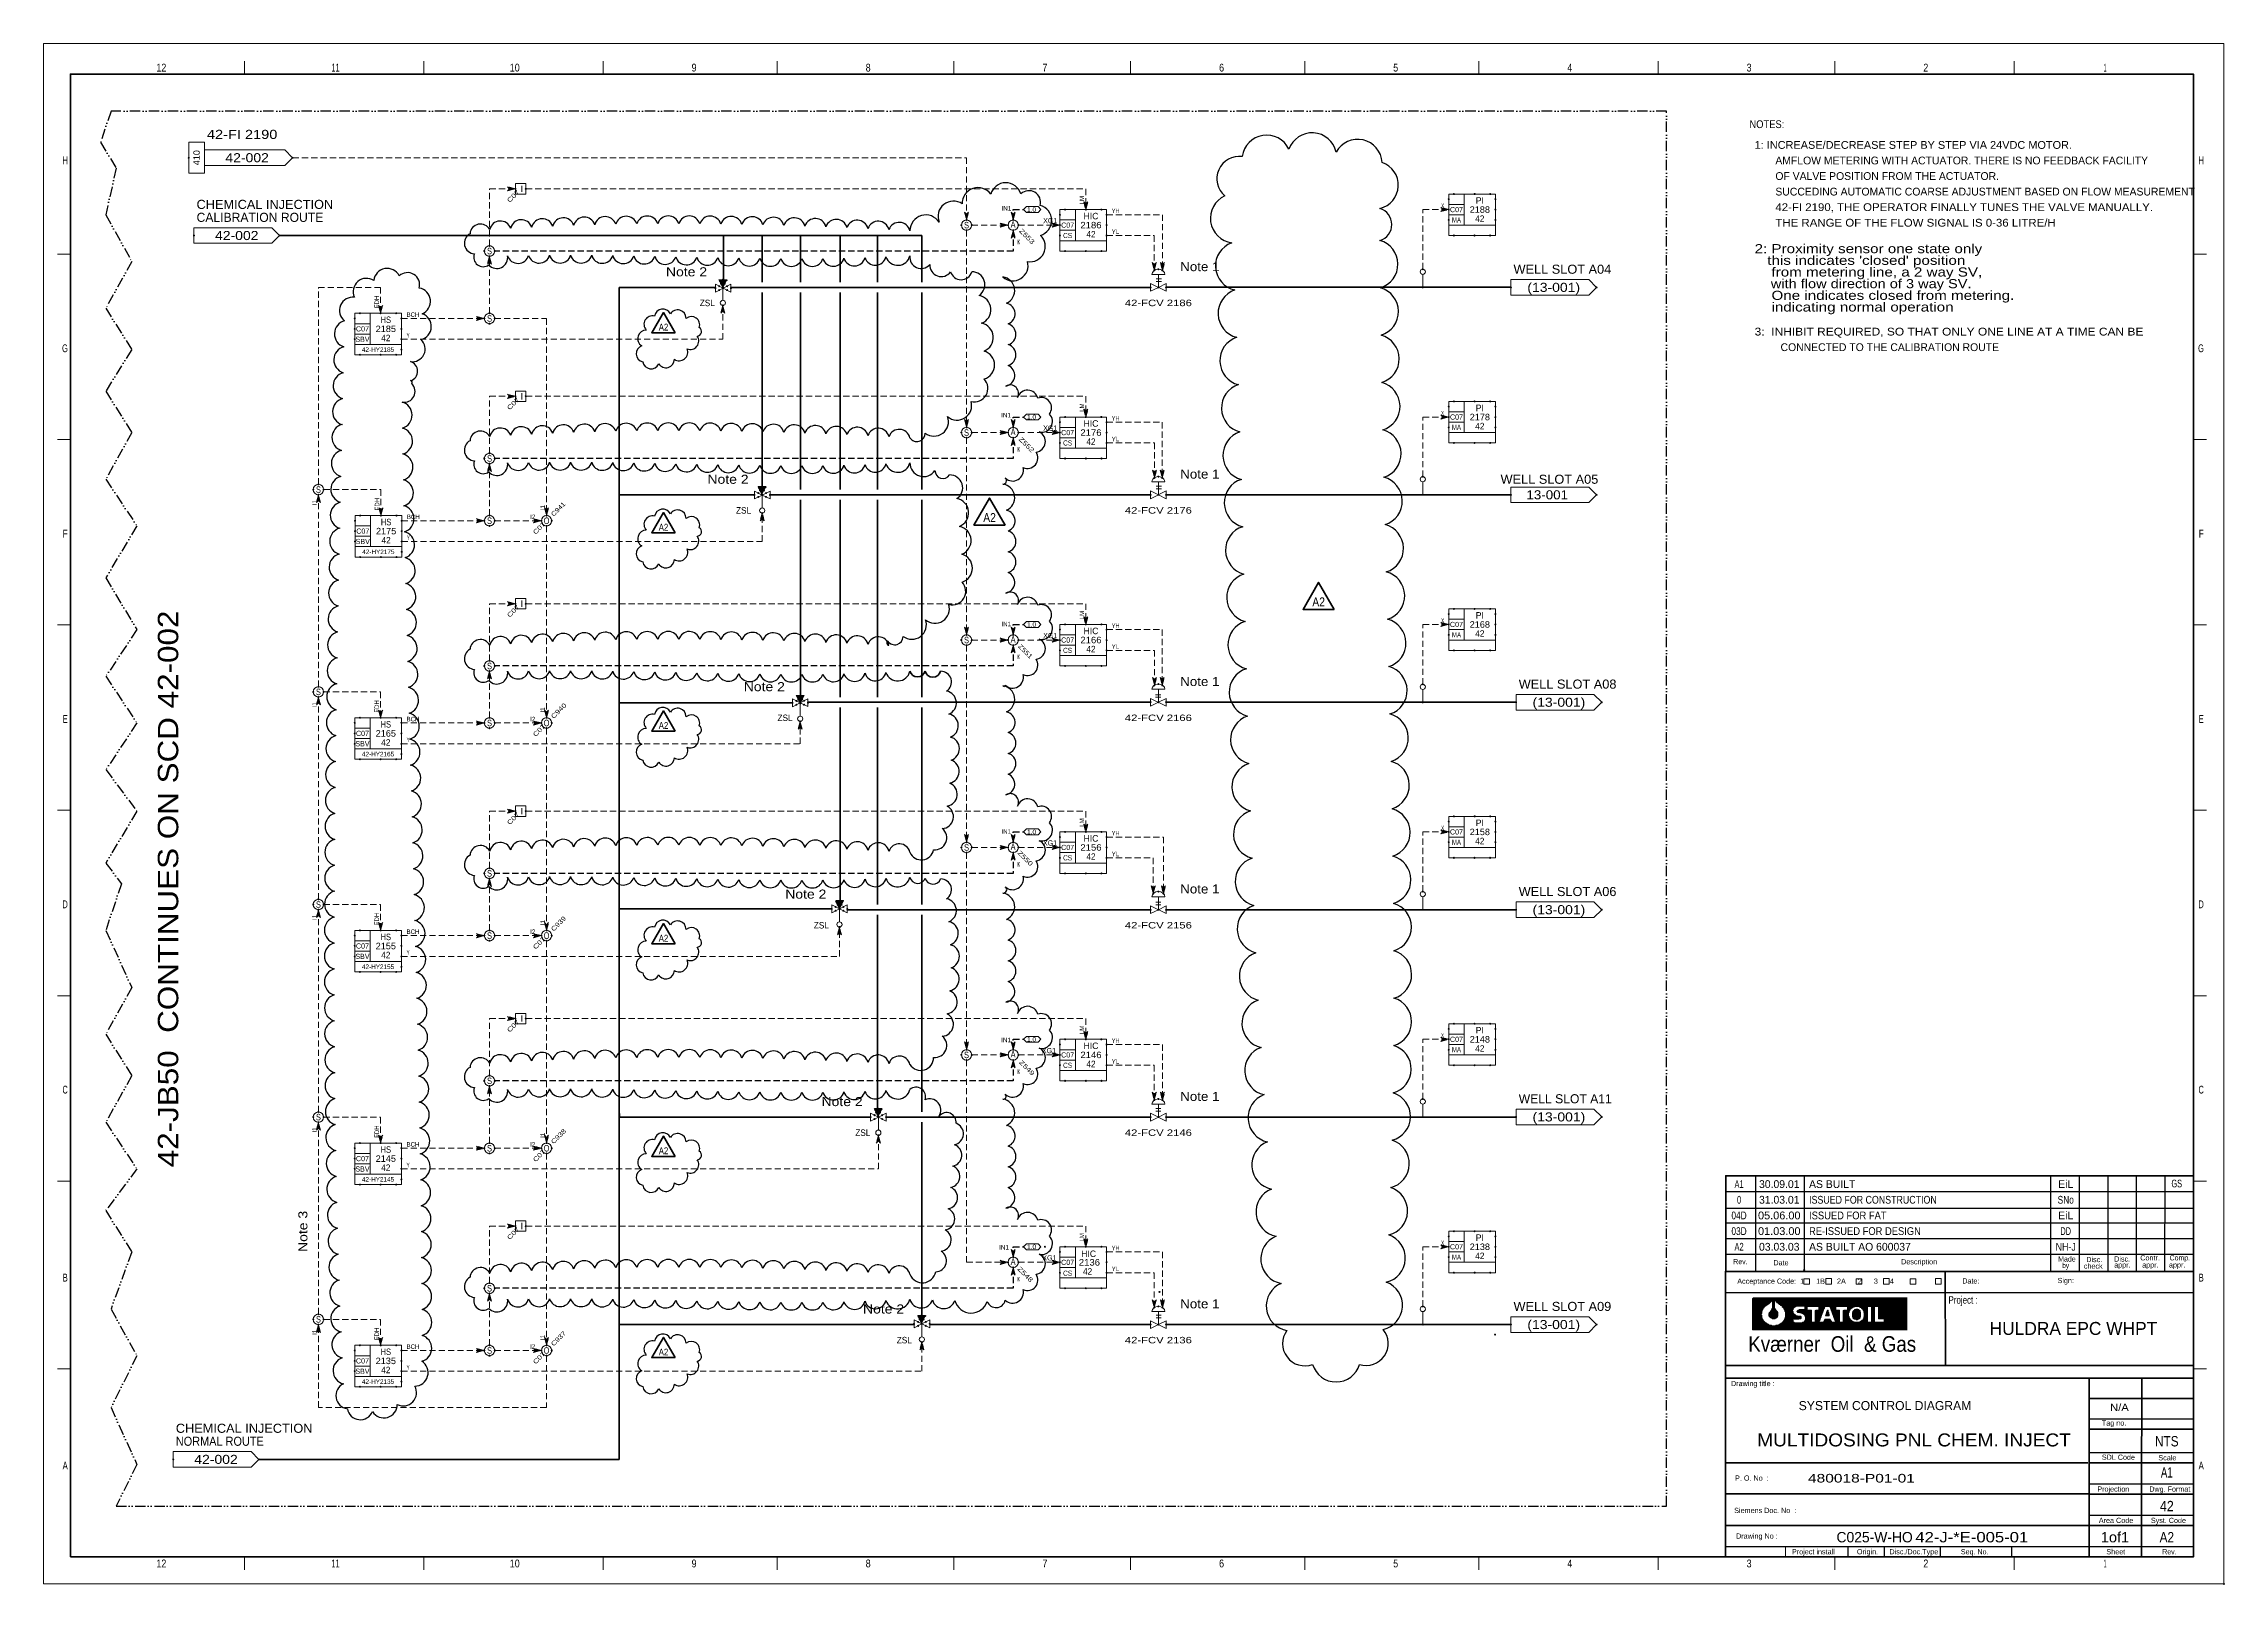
# Model space of a CAD drawing. Header units: millimetres. Extents: x 0 to 841, y 0 to 594.
import ezdxf
from ezdxf.enums import TextEntityAlignment as Align

# ---------------------------------------------------------------- set-up
doc = ezdxf.new("R2010")
doc.units = ezdxf.units.MM
doc.header["$LTSCALE"] = 0.8
doc.header["$PDMODE"] = 32
doc.header["$PDSIZE"] = 0.4
doc.linetypes.add('DASH_DOUBLE_DOT', pattern=[9.2, 5, -1.2, 0.3, -1.2, 0.3, -1.2])
doc.linetypes.add('MEDIUM_DASHED', pattern=[4.5, 3, -1.5])
for name, color, linetype, lineweight in [('1', 7, 'Continuous', 13), ('12', 7, 'Continuous', 25), ('14', 7, 'MEDIUM_DASHED', 25), ('40', 7, 'Continuous', 35), ('43', 7, 'Continuous', 13), ('46', 7, 'MEDIUM_DASHED', 13), ('47', 7, 'Continuous', 13), ('48', 7, 'Continuous', 13), ('49', 7, 'Continuous', 13), ('50', 7, 'Continuous', 13), ('51', 7, 'Continuous', 25), ('62', 7, 'Continuous', 25), ('9', 7, 'Continuous', 13)]:
    doc.layers.add(name, color=color, linetype=linetype, lineweight=lineweight)
for name, color, linetype in [('2', 7, 'Continuous'), ('36', 7, 'Continuous'), ('45', 7, 'Continuous')]:
    doc.layers.add(name, color=color, linetype=linetype)

msp = doc.modelspace()

# ---------------------------------------------------------------- texts
at = {"layer": '1'}
for s, width, p in [('12', 0.85, (45.415, 583.2346)), ('11', 0.65, (112.5776, 583.2346)), ('10', 0.85, (181.7362, 583.2346)), ('9', 0.85, (250.9055, 583.2346)), ('8', 0.85, (318.0638, 583.2346)), ('7', 0.85, (386.2244, 583.2346)), ('6', 0.85, (454.385, 583.2346)), ('5', 0.85, (521.5433, 583.2346)), ('4', 0.85, (588.7016, 583.2346)), ('3', 0.85, (657.8646, 583.2346)), ('2', 0.85, (726.0252, 583.2346)), ('1', 0.4, (795.1799, 583.2346)), ('12', 0.85, (45.415, 6.3543)), ('11', 0.65, (112.5776, 6.3543)), ('10', 0.85, (181.7362, 6.3543)), ('9', 0.85, (250.9055, 6.3543)), ('8', 0.85, (318.0638, 6.3543)), ('7', 0.85, (386.2244, 6.3543)), ('6', 0.85, (454.385, 6.3543)), ('5', 0.85, (521.5433, 6.3543)), ('4', 0.85, (588.7016, 6.3543)), ('3', 0.85, (657.8646, 6.3543)), ('2', 0.85, (726.0252, 6.3543)), ('1', 0.4, (795.1799, 6.3543))]:
    msp.add_text(s, height=3.02, dxfattribs=dict(at, width=width)).set_placement(p, align=Align.CENTER)
for s, width, p in [('H', 0.65, (9.3291, 547.4945)), ('H', 0.65, (833.2709, 547.4945)), ('G', 0.65, (9.3291, 475.0071)), ('G', 0.65, (833.2709, 475.0071)), ('F', 0.8, (9.3291, 403.526)), ('F', 0.8, (833.2709, 403.526)), ('E', 0.75, (9.3291, 332.0449)), ('E', 0.75, (833.2709, 332.0449)), ('D', 0.65, (9.3291, 260.5646)), ('D', 0.65, (833.2709, 260.5646)), ('C', 0.65, (9.3291, 189.0835)), ('C', 0.65, (833.2709, 189.0835)), ('B', 0.75, (9.3291, 116.5961)), ('B', 0.75, (833.2709, 116.5961)), ('A', 0.75, (9.3291, 44.1087)), ('A', 0.75, (833.2709, 44.1087))]:
    msp.add_text(s, height=3.02, dxfattribs=dict(at, width=width)).set_placement(p, align=Align.RIGHT)
for s, height, width, p in [('Made', 2.013, 0.8, (777.0953, 124.2937)), ('Disc.', 2.013, 0.9, (787.9386, 124.0717)), ('Disc.', 2.013, 0.9, (798.6913, 124.2929)), ('Comp.', 2.013, 0.8, (820.0591, 124.7354)), ('Rev.', 2.013, 0.8, (651.7496, 123.2803)), ('Date', 2.013, 0.9, (667.2386, 122.8402)), ('Date:', 2.013, 0.9, (740.0945, 115.8173)), ('Sign:', 2.013, 0.9, (776.8646, 115.9827)), ('by', 2.013, 0.75, (778.6441, 121.7756)), ('check', 2.013, 0.95, (786.9811, 121.5543)), ('Project :', 2.867, 0.8, (734.7843, 108.074)), ('Kværner  Oil  & Gas', 6.013, 0.9, (657.5551, 89.4992)), ('N/A', 2.813, 1.15, (797.1079, 66.6598)), ('480018-P01-01', 3.313, 1.35, (680.5795, 39.085)), ('SDL Code', 2.013, 0.9, (793.9449, 47.8362)), ('Scale', 2.013, 0.95, (815.7315, 47.6323)), ('P. O. No  :', 2.013, 0.95, (652.463, 39.7906)), ('Dwg. Format', 2.013, 0.9, (812.2228, 35.5512)), ('Syst. Code', 2.013, 0.9, (812.8496, 23.4693)), ('Seq. No.', 2.013, 0.85, (739.552, 11.3882)), ('Sheet', 2.013, 0.95, (795.6843, 11.3882)), ('Rev.', 2.013, 0.8, (817.2346, 11.3882))]:
    msp.add_text(s, height=height, dxfattribs=dict(at, width=width)).set_placement(p)
for s, p in [('Contr.', (808.7598, 124.7354)), ('Acceptance Code:  1      1B      2A      2      3      4  ', (653.2976, 115.7339)), ('Description', (716.4953, 123.2244)), ('appr.', (798.6913, 121.9969)), ('appr.', (809.4898, 121.9969)), ('appr.', (819.8315, 121.9969)), ('Drawing title :', (650.8654, 76.2567)), ('Tag no.', (793.9409, 61.0378)), ('Projection', (792.1756, 35.5512)), ('Siemens Doc. No  :', (652.111, 27.315)), ('Area Code', (792.7646, 23.4693)), ('Drawing No :', (652.8472, 17.4291)), ('Project install', (674.3984, 11.3882)), ('Origin.', (699.4575, 11.3882)), ('Disc./Doc.Type', (711.9866, 11.3882))]:
    msp.add_text(s, height=2.013, dxfattribs=at).set_placement(p)
at = {"layer": '12'}
for s, height, width, p in [('NOTES:', 3, 0.9, (658, 561.4291)), ('1: INCREASE/DECREASE STEP BY STEP VIA 24VDC MOTOR.', 3, 1.05, (660, 553.4291)), ('42-FI 2190, THE OPERATOR FINALLY TUNES THE VALVE MANUALLY.', 3, 1.1, (668, 529.4291)), ('THE RANGE OF THE FLOW SIGNAL IS 0-36 LITRE/H', 3, 1.1, (668, 523.4291)), ('2: Proximity sensor one state only', 3.5, 1.25, (660, 513.1795)), ("   this indicates 'closed' position  ", 3.5, 1.25, (660, 508.6795)), ('    from metering line, a 2 way SV, ', 3.5, 1.25, (660, 504.1795)), ('    with flow direction of 3 way SV.', 3.5, 1.2, (660, 499.6795)), ('    One indicates closed from metering. ', 3.5, 1.25, (660, 495.1795)), ('    indicating normal operation', 3.5, 1.25, (660, 490.6795)), ('3:  INHIBIT REQUIRED, SO THAT ONLY ONE LINE AT A TIME CAN BE', 3, 1.15, (660, 481.4291))]:
    msp.add_text(s, height=height, dxfattribs=dict(at, width=width)).set_placement(p)
for s, p in [('AMFLOW METERING WITH ACTUATOR. THERE IS NO FEEDBACK FACILITY', (668, 547.4291)), ('SUCCEDING AUTOMATIC COARSE ADJUSTMENT BASED ON FLOW MEASUREMENT', (668, 535.4291)), ('OF VALVE POSITION FROM THE ACTUATOR.', (668, 541.4291)), ('CONNECTED TO THE CALIBRATION ROUTE', (670, 475.4291))]:
    msp.add_text(s, height=3, dxfattribs=at).set_placement(p)
for s, height, width, p in [('XG1', 2, 0.85, (388.2835, 524.7323)), ('Note 2', 3.5, 1.15, (248, 504.2504)), ('Note 1', 3.5, 1.1, (446, 506.2504)), ('42-FCV 2186', 2.5, 1.3, (429.9996, 492.7496)), ('XG1', 2, 0.85, (388.2835, 444.7323)), ('Note 1', 3.5, 1.1, (446, 426.2504)), ('Note 2', 3.5, 1.15, (264, 424.2504)), ('42-FCV 2176', 2.5, 1.3, (429.9996, 412.7496)), ('XG1', 2, 0.85, (388.2835, 364.7323)), ('Note 2', 3.5, 1.15, (278, 344.2504)), ('Note 1', 3.5, 1.1, (446, 346.2504)), ('42-FCV 2166', 2.5, 1.3, (429.9996, 332.7496)), ('XG1', 2, 0.85, (388.2047, 284.7323)), ('Note 1', 3.5, 1.1, (446, 266.2504)), ('Note 2', 3.5, 1.15, (294, 264.2504)), ('42-FCV 2156', 2.5, 1.3, (429.9996, 252.7496)), ('XG1', 2, 0.85, (387.811, 204.6535)), ('Note 2', 3.5, 1.15, (308, 184.2504)), ('Note 1', 3.5, 1.1, (446, 186.2504)), ('42-FCV 2146', 2.5, 1.3, (429.9996, 172.7496)), ('XG1', 2, 0.85, (387.9685, 124.7323)), ('Note 1', 3.5, 1.1, (446, 106.2504)), ('Note 2', 3.5, 1.15, (324, 104.2504)), ('42-FCV 2136', 2.5, 1.3, (429.9996, 92.7496))]:
    msp.add_text(s, height=height, dxfattribs=dict(at, width=width)).set_placement(p, align=Align.CENTER)
at = {"layer": '12', "width": 1.15}
msp.add_text('42-JB50  CONTINUES ON SCD 42-002', height=7.875, rotation=90, dxfattribs=at).set_placement((51.937, 268), align=Align.CENTER)
msp.add_text('Note 3', height=3.5, rotation=90, dxfattribs=at).set_placement((101.7496, 128))
at = {"layer": '2'}
for s, height, width, p in [('A1', 3, 0.6, (653.9996, 152.663)), ('GS', 3, 0.65, (822.8185, 152.8992)), ('04D', 3, 0.8, (653.9909, 140.5811)), ('0', 3, 0.65, (654, 146.622)), ('05.06.00', 3, 1.05, (669.4996, 140.5811)), ('SNo', 3, 0.8, (779.9996, 146.622)), ('03D', 3, 0.8, (653.9909, 134.5409)), ('01.03.00', 3, 1.05, (669.4996, 134.5409)), ('DD', 3, 0.65, (779.9913, 134.5409)), ('A2', 3, 0.7, (653.9996, 128.5)), ('NH-J', 3, 0.85, (780, 128.5)), ('NTS', 4, 0.85, (818.9862, 53)), ('A1', 4, 0.7, (819, 41)), ('42', 4, 0.9, (819, 28)), ('1of1', 4, 1.05, (799, 16)), ('A2', 4, 0.85, (819, 16))]:
    msp.add_text(s, height=height, dxfattribs=dict(at, width=width)).set_placement(p, align=Align.CENTER)
for s, height, p in [('30.09.01', 3, (669.5, 152.663)), ('EiL', 3, (780, 152.663)), ('31.03.01', 3, (669.5, 146.622)), ('EiL', 3, (780, 140.5811)), ('03.03.03', 3, (669.5, 128.5)), ('HULDRA EPC WHPT', 5, (782.9827, 96))]:
    msp.add_text(s, height=height, dxfattribs=at).set_placement(p, align=Align.CENTER)
for s, height, p in [('AS BUILT', 3, (681, 152.663)), ('AS BUILT AO 600037', 3, (681, 128.5)), ('SYSTEM CONTROL DIAGRAM', 3.5, (677, 67))]:
    msp.add_text(s, height=height, dxfattribs=at).set_placement(p)
for s, height, width, p in [('ISSUED FOR CONSTRUCTION', 3, 0.85, (681, 146.622)), ('ISSUED FOR FAT', 3, 0.9, (681, 140.5811)), ('RE-ISSUED FOR DESIGN', 3, 0.9, (681, 134.5409)), ('MULTIDOSING PNL CHEM. INJECT', 5, 1.1, (661, 53)), ('42-J-*E-005-01', 4, 1.2, (722, 16))]:
    msp.add_text(s, height=height, dxfattribs=dict(at, width=width)).set_placement(p)
msp.add_text('C025-W-HO', height=4, dxfattribs=at).set_placement((721, 16), align=Align.RIGHT)
at = {"layer": '36', "width": 0.85}
for height, p in [(2.625, (239.111, 483.3496)), (3.5, (364.8866, 409.4701)), (2.625, (239.111, 406.1843)), (3.5, (491.8157, 376.9504)), (2.625, (239.111, 329.7276)), (2.625, (239.111, 247.6803)), (2.625, (239.111, 165.7118)), (2.625, (239.111, 88.074))]:
    msp.add_text('A2', height=height, dxfattribs=at).set_placement(p, align=Align.CENTER)
at = {"layer": '43'}
for s, width, p in [('CHEMICAL INJECTION', 1.05, (59, 530.2504)), ('WELL SLOT A04', 1.05, (567, 505.2504)), ('WELL SLOT A05', 1.05, (562, 424.2504)), ('WELL SLOT A08', 1.05, (569, 345.2504)), ('WELL SLOT A06', 1.05, (569, 265.2504)), ('WELL SLOT A09', 1.05, (567, 105.2504)), ('CHEMICAL INJECTION', 1.05, (51, 58.2504)), ('NORMAL ROUTE', 0.9, (51, 53.2504))]:
    msp.add_text(s, height=3.5, dxfattribs=dict(at, width=width)).set_placement(p)
for s, p in [('CALIBRATION ROUTE', (59, 525.2504)), ('WELL SLOT A11', (569, 185.3291))]:
    msp.add_text(s, height=3.5, dxfattribs=at).set_placement(p)
for s, width, p in [('42-002', 1.15, (74.5, 518.2504)), ('(13-001)', 1.15, (582.5, 498.2504)), ('13-001', 1.1, (580, 418.2504)), ('(13-001)', 1.15, (584.5, 338.2504)), ('(13-001)', 1.15, (584.5, 258.2504)), ('(13-001)', 1.15, (584.5, 178.3291)), ('(13-001)', 1.15, (582.5, 98.2504)), ('42-002', 1.15, (66.5, 46.2504))]:
    msp.add_text(s, height=3.5, dxfattribs=dict(at, width=width)).set_placement(p, align=Align.CENTER)
at = {"layer": '45'}
for s, width, p in [('IN1', 0.95, (369.5118, 529.6024)), ('1.0', 1.1, (379.2913, 529.1142)), ('YH', 0.75, (412, 528.6252)), ('X', 0.6, (539.0669, 530.626)), ('YL', 0.8, (412, 520.6252)), ('K', 0.55, (375.6378, 516.626)), ('BCH', 0.8, (140, 488.6252)), ('Y', 0.6, (140, 480.6252)), ('IN1', 0.95, (369.3701, 449.8386)), ('1.0', 1.1, (379.2913, 449.1142)), ('YH', 0.75, (412, 448.6252)), ('X', 0.6, (539.0669, 450.626)), ('K', 0.55, (375.6378, 436.626)), ('YL', 0.8, (412, 440.6252)), ('BCH', 0.8, (140.1213, 410.6252)), ('Y', 0.6, (140.1213, 402.6252)), ('IN1', 0.95, (369.4488, 369.2874)), ('1.0', 1.1, (379.2913, 369.1142)), ('YH', 0.75, (412, 368.6252)), ('X', 0.6, (539.0669, 370.626)), ('YL', 0.8, (412, 360.6252)), ('K', 0.55, (375.6378, 356.626)), ('BCH', 0.8, (140, 332.6252)), ('Y', 0.6, (140, 324.6252)), ('IN1', 0.95, (369.4488, 289.2874)), ('1.0', 1.1, (379.2913, 289.1142)), ('1.0', 1.1, (379.2913, 289.1142)), ('YH', 0.75, (412, 288.6252)), ('X', 0.6, (539.0669, 290.626)), ('K', 0.55, (375.6378, 276.626)), ('K', 0.55, (375.6378, 276.626)), ('YL', 0.8, (412, 280.6252)), ('BCH', 0.8, (140, 250.6252)), ('Y', 0.6, (140, 242.6252)), ('IN1', 0.95, (369.3701, 208.8937)), ('1.0', 1.1, (379.2913, 209.1142)), ('YH', 0.75, (412, 208.6252)), ('X', 0.6, (539.0669, 210.626)), ('YL', 0.8, (412, 200.6252)), ('K', 0.55, (375.6378, 196.626)), ('BCH', 0.8, (140, 168.6252)), ('Y', 0.6, (140, 160.6252)), ('IN1', 0.95, (368.5827, 128.8937)), ('1.0', 1.1, (379.2913, 129.1142)), ('YH', 0.75, (412, 128.6252)), ('X', 0.6, (539.0669, 130.626)), ('K', 0.55, (375.6378, 116.626)), ('YL', 0.8, (412, 120.6252)), ('Y', 0.6, (140, 82.6252)), ('BCH', 0.8, (140, 90.6252))]:
    msp.add_text(s, height=1.75, dxfattribs=dict(at, width=width)).set_placement(p)
at = {"layer": '45', "width": 0.8}
for s, p in [('LM', (401.3748, 532)), ('FDH', (129.3748, 492)), ('LM', (401.3748, 452)), ('FDH', (129.4961, 414)), ('LM', (401.3748, 372)), ('FDH', (129.3748, 336)), ('LM', (401.3748, 292)), ('FDH', (129.3748, 254)), ('LM', (401.3748, 212)), ('FDH', (129.3748, 172)), ('LM', (401.3748, 132)), ('FDH', (129.3748, 94))]:
    msp.add_text(s, height=1.75, rotation=90, dxfattribs=at).set_placement(p)
at = {"layer": '45'}
for p in [(105.374, 416.0157), (193.3748, 414), (105.374, 338.0157), (193.3748, 336), (105.374, 256.0157), (193.3748, 254), (105.374, 174.0157), (193.3748, 172), (105.374, 96.0157), (193.3748, 94)]:
    msp.add_text('I1', height=1.75, rotation=90, dxfattribs=at).set_placement(p)
for p in [(187.6378, 410.626), (187.6378, 332.626), (187.6378, 250.626), (187.6378, 168.626), (187.6378, 90.626)]:
    msp.add_text('I2', height=1.75, dxfattribs=at).set_placement(p)
at = {"layer": '49', "width": 1.2}
msp.add_text('42-FI 2190', height=3.5, dxfattribs=at).set_placement((63, 557.2504))
at = {"layer": '49', "width": 1.05}
msp.add_text('410', height=2.5, rotation=90, dxfattribs=at).set_placement((60.2504, 549.9988), align=Align.CENTER)
at = {"layer": '49', "width": 1.15}
msp.add_text('42-002', height=3.5, dxfattribs=at).set_placement((78.5, 548.2504), align=Align.CENTER)
at = {"layer": '50'}
for s, p in [('I', (184.4604, 536.7496)), ('PI', (553.9996, 532.2496)), ('HIC', (404.0004, 526.2496)), ('I', (184.4604, 456.7496)), ('PI', (553.9996, 452.2496)), ('HIC', (404.0004, 446.2496)), ('I', (184.4604, 376.7496)), ('PI', (553.9996, 372.2496)), ('HIC', (404.0004, 366.2496)), ('I', (184.4604, 296.7496)), ('PI', (553.9996, 292.2496)), ('HIC', (404.0004, 286.2496)), ('I', (184.4604, 216.7496)), ('PI', (553.9996, 212.2496)), ('HIC', (404.0004, 206.2496)), ('I', (184.4604, 136.7496)), ('PI', (553.9996, 132.2496)), ('HIC', (403.1004, 126.0496))]:
    msp.add_text(s, height=2.5, dxfattribs=at).set_placement(p, align=Align.CENTER)
at = {"layer": '50', "width": 1.3}
for p in [(183.7345, 536.4975), (183.7345, 456.4975), (193.7345, 408.4975), (183.7345, 376.4975), (193.7345, 330.4975), (183.7345, 296.4975), (193.7345, 248.4975), (183.7345, 216.4975), (193.7345, 166.4975), (183.7345, 136.4975), (193.7345, 88.4975)]:
    msp.add_text('C07', height=1.75, rotation=45, dxfattribs=at).set_placement(p, align=Align.RIGHT)
at = {"layer": '50'}
for s, height, width, p in [('C07', 2, 0.9, (545, 529)), ('2188', 2.5, 1.05, (554, 528.7496)), ('S', 2.5, 0.75, (356, 522.7496)), ('A', 2.5, 0.85, (373.9689, 523.0016)), ('C07', 2, 0.9, (395, 523)), ('2186', 2.5, 1.1, (403.9996, 522.7496)), ('42', 2.5, 0.95, (403.9996, 519.2496)), ('MA', 2, 0.7, (544.9929, 525)), ('42', 2.5, 0.95, (553.9996, 525.2496)), ('S', 2.5, 0.75, (172, 512.7496)), ('CS', 2, 0.75, (394.9929, 519)), ('HS', 2.5, 0.8, (131.9909, 486.2496)), ('S', 2.5, 0.75, (172, 486.7496)), ('ZSL', 2.5, 0.95, (256, 492.7496)), ('SBV', 2, 0.85, (122.9933, 479)), ('C07', 2, 0.9, (123, 483)), ('2185', 2.5, 1.05, (132, 482.7496)), ('42', 2.5, 0.95, (131.9996, 479.2496)), ('42-HY2185', 1.75, 1.05, (129, 475.1252)), ('C07', 2, 0.9, (545, 449)), ('MA', 2, 0.7, (544.9929, 445)), ('2178', 2.5, 1.05, (554, 448.7496)), ('42', 2.5, 0.95, (553.9996, 445.2496)), ('S', 2.5, 0.75, (356, 442.7496)), ('A', 2.5, 0.85, (373.9689, 443.0016)), ('C07', 2, 0.9, (395, 443)), ('CS', 2, 0.75, (394.9929, 439)), ('2176', 2.5, 1.1, (403.9996, 442.7496)), ('42', 2.5, 0.95, (403.9996, 439.2496)), ('S', 2.5, 0.75, (172, 432.7496)), ('S', 2.5, 0.75, (106, 420.7496)), ('ZSL', 2.5, 0.95, (270, 412.7496)), ('C07', 2, 0.9, (123.1213, 405)), ('2175', 2.5, 1.05, (132.1213, 404.7496)), ('42', 2.5, 0.95, (132.1209, 401.2496)), ('HS', 2.5, 0.8, (132.1122, 408.2496)), ('S', 2.5, 0.75, (172, 408.7496)), ('O', 2.5, 0.75, (194, 408.7496)), ('SBV', 2, 0.85, (123.1146, 401)), ('42-HY2175', 1.75, 1.05, (129.1213, 397.1252)), ('C07', 2, 0.9, (545, 369)), ('2168', 2.5, 1.05, (554, 368.7496)), ('S', 2.5, 0.75, (356, 362.7496)), ('A', 2.5, 0.85, (373.9689, 363.0016)), ('C07', 2, 0.9, (395, 363)), ('2166', 2.5, 1.1, (403.9996, 362.7496)), ('42', 2.5, 0.95, (403.9996, 359.2496)), ('MA', 2, 0.7, (544.9929, 365)), ('42', 2.5, 0.95, (553.9996, 365.2496)), ('S', 2.5, 0.75, (172, 352.7496)), ('CS', 2, 0.75, (394.9929, 359)), ('S', 2.5, 0.75, (106, 342.7496)), ('C07', 2, 0.9, (123, 327)), ('2165', 2.5, 1.05, (132, 326.7496)), ('HS', 2.5, 0.8, (131.9909, 330.2496)), ('S', 2.5, 0.75, (172, 330.7496)), ('O', 2.5, 0.75, (194, 330.7496)), ('ZSL', 2.5, 0.95, (286, 332.7496)), ('SBV', 2, 0.85, (122.9933, 323)), ('42-HY2165', 1.75, 1.05, (129, 319.1252)), ('42', 2.5, 0.95, (131.9996, 323.2496)), ('C07', 2, 0.9, (545, 289)), ('MA', 2, 0.7, (544.9929, 285)), ('2158', 2.5, 1.05, (554, 288.7496)), ('42', 2.5, 0.95, (553.9996, 285.2496)), ('S', 2.5, 0.75, (356, 282.7496)), ('A', 2.5, 0.85, (373.9689, 283.0016)), ('A', 2.5, 0.85, (373.9689, 283.0016)), ('C07', 2, 0.9, (395, 283)), ('CS', 2, 0.75, (394.9929, 279)), ('2156', 2.5, 1.1, (403.9996, 282.7496)), ('42', 2.5, 0.95, (403.9996, 279.2496)), ('S', 2.5, 0.75, (172, 272.7496)), ('S', 2.5, 0.75, (172, 272.7496)), ('S', 2.5, 0.75, (106, 260.7496)), ('ZSL', 2.5, 0.95, (300, 252.7496)), ('C07', 2, 0.9, (123, 245)), ('2155', 2.5, 1.05, (132, 244.7496)), ('HS', 2.5, 0.8, (131.9909, 248.2496)), ('S', 2.5, 0.75, (172, 248.7496)), ('O', 2.5, 0.75, (194, 248.7496)), ('SBV', 2, 0.85, (122.9933, 241)), ('42-HY2155', 1.75, 1.05, (129, 237.1252)), ('42', 2.5, 0.95, (131.9996, 241.2496)), ('C07', 2, 0.9, (545, 209)), ('2148', 2.5, 1.05, (554, 208.7496)), ('S', 2.5, 0.75, (356, 202.7496)), ('A', 2.5, 0.85, (373.9689, 203.0016)), ('C07', 2, 0.9, (395, 203)), ('2146', 2.5, 1.1, (403.9996, 202.7496)), ('MA', 2, 0.7, (544.9929, 205)), ('42', 2.5, 0.95, (553.9996, 205.2496)), ('S', 2.5, 0.75, (172, 192.7496)), ('CS', 2, 0.75, (394.9929, 199)), ('42', 2.5, 0.95, (403.9996, 199.2496)), ('S', 2.5, 0.75, (106, 178.7496)), ('HS', 2.5, 0.8, (131.9909, 166.2496)), ('S', 2.5, 0.75, (172, 166.7496)), ('O', 2.5, 0.75, (194, 166.7496)), ('ZSL', 2.5, 0.95, (316, 172.7496)), ('SBV', 2, 0.85, (122.9933, 159)), ('C07', 2, 0.9, (123, 163)), ('2145', 2.5, 1.05, (132, 162.7496)), ('42', 2.5, 0.95, (131.9996, 159.2496)), ('42-HY2145', 1.75, 1.05, (129, 155.1252)), ('C07', 2, 0.9, (545, 129)), ('MA', 2, 0.7, (544.9929, 125)), ('2138', 2.5, 1.05, (554, 128.7496)), ('42', 2.5, 0.95, (553.9996, 125.2496)), ('A', 2.5, 0.85, (373.9689, 123.0016)), ('C07', 2, 0.9, (395, 123)), ('CS', 2, 0.75, (394.9929, 118.8)), ('2136', 2.5, 1.1, (403.3996, 122.7496)), ('42', 2.5, 0.95, (402.6996, 119.2496)), ('S', 2.5, 0.75, (172, 112.7496)), ('S', 2.5, 0.75, (106, 100.7496)), ('ZSL', 2.5, 0.95, (332, 92.7496)), ('C07', 2, 0.9, (123, 85)), ('2135', 2.5, 1.05, (132, 84.7496)), ('HS', 2.5, 0.8, (131.9909, 88.2496)), ('S', 2.5, 0.75, (172, 88.7496)), ('O', 2.5, 0.75, (194, 88.7496)), ('SBV', 2, 0.85, (122.9933, 81)), ('42-HY2135', 1.75, 1.05, (129, 77.1252)), ('42', 2.5, 0.95, (131.9996, 81.2496))]:
    msp.add_text(s, height=height, dxfattribs=dict(at, width=width)).set_placement(p, align=Align.CENTER)
for s, rotation, width, p in [('Z553', 315, 1.35, (376.1323, 521.5748)), ('Z552', 315, 1.35, (375.9748, 441.2598)), ('C941', 45, 1.2, (196.7402, 411.5024)), ('Z551', 315, 1.25, (375.7386, 361.3386)), ('C940', 45, 1.3, (196.7402, 333.5024)), ('Z550', 315, 1.35, (375.5024, 281.7323)), ('C939', 45, 1.25, (196.7402, 251.5024)), ('Z549', 315, 1.35, (376.1323, 200.9449)), ('C938', 45, 1.25, (196.7402, 169.5024)), ('Z548', 315, 1.35, (375.5024, 121.2598)), ('C937', 45, 1.25, (196.7402, 91.5024))]:
    msp.add_text(s, height=1.75, rotation=rotation, dxfattribs=dict(at, width=width)).set_placement(p)

# ---------------------------------------------------------------- linework, layer by layer
at = {"layer": '1'}
for p, q in [((77.4913, 587.2614), (77.4913, 582.2276)), ((146.6543, 587.2614), (146.6543, 582.2276)), ((215.8173, 587.2614), (215.8173, 582.2276)), ((282.9756, 587.2614), (282.9756, 582.2276)), ((351.1362, 587.2614), (351.1362, 582.2276)), ((419.2969, 587.2614), (419.2969, 582.2276)), ((486.4551, 587.2614), (486.4551, 582.2276)), ((553.6134, 587.2614), (553.6134, 582.2276)), ((622.7764, 587.2614), (622.7764, 582.2276)), ((690.937, 587.2614), (690.937, 582.2276)), ((760.1, 587.2614), (760.1, 582.2276)), ((10.3331, 512.7606), (5.3213, 512.7606)), ((834.2748, 512.7606), (829.263, 512.7606)), ((10.3331, 441.2795), (5.3213, 441.2795)), ((834.2748, 441.2795), (829.263, 441.2795)), ((10.3331, 369.7992), (5.3213, 369.7992)), ((834.2748, 369.7992), (829.263, 369.7992)), ((10.3331, 298.3181), (5.3213, 298.3181)), ((834.2748, 298.3181), (829.263, 298.3181)), ((10.3331, 226.8378), (5.3213, 226.8378)), ((834.2748, 226.8378), (829.263, 226.8378)), ((10.3331, 155.3567), (5.3213, 155.3567)), ((834.2748, 155.3567), (829.263, 155.3567)), ((659.3874, 110.2827), (718.8394, 110.2827)), ((659.3874, 110.0874), (718.8394, 110.0874)), ((659.3874, 109.8913), (718.8394, 109.8913)), ((667.7228, 109.6953), (718.8394, 109.6953)), ((667.9315, 109.4992), (718.8394, 109.4992)), ((668.1394, 109.3039), (718.8394, 109.3039)), ((668.348, 109.1079), (718.8394, 109.1079)), ((668.5567, 108.9118), (718.8394, 108.9118)), ((668.7646, 108.7165), (718.8394, 108.7165)), ((668.9732, 108.5205), (718.8394, 108.5205)), ((669.1819, 108.3244), (718.8394, 108.3244)), ((669.3898, 108.1291), (718.8394, 108.1291)), ((669.5984, 108.1291), (718.8394, 108.1291)), ((669.8071, 107.9331), (718.8394, 107.9331)), ((670.015, 107.737), (718.8394, 107.737)), ((670.4323, 107.5409), (718.8394, 107.5409)), ((678.1425, 107.3457), (718.8394, 107.3457)), ((707.9409, 107.1496), (718.8394, 107.1496)), ((707.9409, 106.9535), (718.8394, 106.9535)), ((707.9409, 106.7583), (718.8394, 106.7583)), ((707.9409, 106.5622), (718.8394, 106.5622)), ((707.9409, 106.3661), (718.8394, 106.3661)), ((707.9409, 106.1701), (718.8394, 106.1701)), ((707.9409, 105.9748), (718.8394, 105.9748)), ((707.9409, 105.7787), (718.8394, 105.7787)), ((707.9409, 105.5827), (718.8394, 105.5827)), ((707.9409, 105.3874), (718.8394, 105.3874)), ((707.9409, 105.1913), (718.8394, 105.1913)), ((707.9409, 104.9953), (718.8394, 104.9953)), ((707.9409, 104.7992), (718.8394, 104.7992)), ((707.9409, 104.6039), (718.8394, 104.6039)), ((707.9409, 104.4079), (718.8394, 104.4079)), ((707.9409, 104.2118), (718.8394, 104.2118)), ((707.9409, 104.0165), (718.8394, 104.0165)), ((707.9409, 103.8205), (718.8394, 103.8205)), ((707.9409, 103.6244), (718.8394, 103.6244)), ((707.9409, 103.4283), (718.8394, 103.4283)), ((707.9409, 103.2331), (718.8394, 103.2331)), ((707.9409, 103.037), (718.8394, 103.037)), ((707.9409, 102.8409), (718.8394, 102.8409)), ((707.9409, 102.6457), (718.8394, 102.6457)), ((710.2339, 102.4496), (718.8394, 102.4496)), ((710.2339, 102.2535), (718.8394, 102.2535)), ((710.2339, 102.0583), (718.8394, 102.0583)), ((710.2339, 101.8622), (718.8394, 101.8622)), ((710.2339, 101.6661), (718.8394, 101.6661)), ((710.2339, 101.4701), (718.8394, 101.4701)), ((710.2339, 101.2748), (718.8394, 101.2748)), ((710.2339, 101.0787), (718.8394, 101.0787)), ((659.3874, 99.5118), (718.8394, 99.5118)), ((659.3874, 99.3165), (718.8394, 99.3165)), ((659.3874, 99.1205), (718.8394, 99.1205)), ((659.3874, 98.9244), (718.8394, 98.9244)), ((659.3874, 98.7283), (718.8394, 98.7283)), ((659.3874, 98.5331), (718.8394, 98.5331)), ((659.3874, 98.337), (718.8394, 98.337)), ((667.9315, 99.5118), (718.8394, 99.5118)), ((668.7646, 99.7079), (718.8394, 99.7079)), ((669.1819, 99.9039), (718.8394, 99.9039)), ((669.5984, 100.0992), (718.8394, 100.0992)), ((669.8071, 100.2953), (718.8394, 100.2953)), ((670.2236, 100.4913), (718.8394, 100.4913)), ((670.4323, 100.4913), (718.8394, 100.4913)), ((678.3504, 100.6874), (718.8394, 100.6874)), ((710.2339, 100.8827), (718.8394, 100.8827)), ((10.3331, 82.8693), (5.3213, 82.8693)), ((834.2748, 82.9244), (829.263, 82.9244)), ((77.4913, 10.3819), (77.4913, 5.348)), ((146.6543, 10.3819), (146.6543, 5.348)), ((215.8173, 10.3819), (215.8173, 5.348)), ((282.9756, 10.3819), (282.9756, 5.348)), ((351.1362, 10.3819), (351.1362, 5.348)), ((419.2969, 10.3819), (419.2969, 5.348)), ((486.4551, 10.3819), (486.4551, 5.348)), ((553.6134, 10.3819), (553.6134, 5.348)), ((622.7764, 10.3724), (622.7764, 5.348)), ((671.8921, 10.3819), (671.8921, 14.4087)), ((690.937, 10.3819), (690.937, 5.348)), ((760.1, 10.3819), (760.1, 5.348))]:
    msp.add_line(p, q, dxfattribs=at)
at = {"layer": '1', "lineweight": 25}
for p, q in [((10.3331, 10.3819), (10.3331, 156.3638)), ((660.3472, 157.3669), (660.3472, 120.4638)), ((679.1055, 157.363), (679.1425, 120.4685)), ((774.1331, 157.3701), (774.0709, 120.4906)), ((785.1591, 157.3701), (785.2441, 120.3071)), ((796.185, 157.3701), (796.2906, 120.4551)), ((807.211, 157.3701), (807.222, 120.7858)), ((818.237, 157.3701), (818.1535, 120.289)), ((648.8252, 151.274), (829.2693, 151.274)), ((648.8268, 144.9488), (829.2677, 144.852)), ((648.8276, 139.2898), (829.2701, 139.285)), ((648.8126, 127.1669), (829.263, 127.1669)), ((648.8173, 133.2315), (829.2748, 133.2315)), ((648.7228, 112.4181), (829.2756, 112.4181)), ((789.2465, 63.6646), (829.285, 63.6646)), ((789.1685, 50.6528), (829.2748, 50.6528)), ((789.1685, 38.5709), (829.289, 38.5709)), ((789.1685, 26.4898), (829.285, 26.4898)), ((648.8228, 14.4087), (829.285, 14.4087)), ((695.9488, 14.4087), (695.9488, 10.3819)), ((695.9488, 14.4087), (695.9488, 10.3819)), ((709.9819, 14.4087), (709.9819, 10.3819)), ((731.5331, 14.4087), (731.5331, 10.3819)), ((759.0976, 14.4087), (759.0976, 10.3819)), ((759.0976, 14.4087), (759.0976, 10.3819))]:
    msp.add_line(p, q, dxfattribs=at)
at = {"layer": '1', "lineweight": 35}
for p, q in [((829.263, 157.3701), (829.263, 83.348)), ((829.2567, 120.4906), (648.8079, 120.4748)), ((733.5504, 120.2354), (733.589, 84.1906)), ((829.285, 79.2724), (648.8732, 79.2724)), ((789.0795, 22.4803), (789.0724, 79.2567)), ((809.2157, 34.5441), (809.2929, 79.2535)), ((829.285, 71.4606), (789.1134, 71.4606)), ((829.285, 59.648), (788.9921, 59.6331)), ((788.5559, 46.6299), (648.822, 46.6299)), ((829.285, 46.6252), (789.1685, 46.6252)), ((789.3409, 34.6961), (648.9969, 34.6969)), ((809.2157, 34.5441), (789.1685, 34.5441)), ((809.2157, 22.463), (809.2157, 34.5441)), ((829.2898, 34.5441), (809.2157, 34.5441)), ((829.2748, 22.463), (648.9717, 22.463)), ((789.0787, 10.3921), (789.0787, 22.4732)), ((809.2157, 10.3819), (809.2157, 22.463)), ((648.9504, 10.3819), (10.3331, 10.3819))]:
    msp.add_line(p, q, dxfattribs=at)
for points in [[(829.263, 112.0142), (829.263, 582.2276), (10.3331, 582.2276), (10.3331, 10.3819)], [(648.7843, 84.1236), (648.8378, 157.3701), (829.263, 157.3701)]]:
    msp.add_lwpolyline(points, dxfattribs=at)
at = {"layer": '1'}
for points in [[(687.4094, 117.7685), (689.6205, 117.7685), (689.6205, 115.6236), (687.4094, 115.6236)], [(709.7409, 117.7685), (711.952, 117.7685), (711.952, 115.6236), (709.7409, 115.6236)], [(729.7386, 117.7685), (731.9496, 117.7685), (731.9496, 115.6236), (729.7386, 115.6236)], [(659.1787, 97.9457), (659.1787, 110.0874), (659.3874, 110.0874), (659.3874, 97.9457)], [(659.3874, 109.6953), (666.8898, 109.6953), (666.8898, 109.4992), (659.3874, 109.4992)], [(659.3874, 109.4992), (666.8898, 109.4992), (666.8898, 109.3039), (659.3874, 109.3039)], [(666.6811, 109.4992), (666.6811, 109.3039), (666.8898, 109.3039), (666.8898, 109.4992)], [(666.8898, 109.4992), (666.6811, 109.3039), (666.6811, 109.1079), (666.8898, 109.3039)], [(667.0976, 109.8913), (666.8898, 109.6953), (666.8898, 109.4992), (667.0976, 109.6953)], [(666.8898, 106.3661), (666.8898, 109.6953), (667.0976, 109.6953), (667.0976, 106.3661)], [(667.0976, 109.6953), (667.7228, 109.6953), (667.7228, 109.4992), (667.0976, 109.4992)], [(667.0976, 109.4992), (667.7228, 109.4992), (667.7228, 109.3039), (667.0976, 109.3039)], [(667.5142, 109.4992), (667.5142, 109.6953), (667.7228, 109.6953), (667.7228, 109.4992)], [(667.5142, 109.6953), (667.5142, 106.3661), (667.7228, 106.3661), (667.7228, 109.6953)], [(667.9315, 109.4992), (667.7228, 109.6953), (667.7228, 109.4992), (667.9315, 109.3039)], [(668.1394, 109.3039), (667.9315, 109.4992), (667.9315, 109.3039), (668.1394, 109.1079)], [(678.9465, 117.6638), (681.1575, 117.6638), (681.1575, 115.5197), (678.9465, 115.5197)], [(699.1591, 117.6929), (701.3701, 117.6929), (701.3701, 115.548), (699.1591, 115.548)], [(720.0118, 117.6929), (722.2228, 117.6929), (722.2228, 115.548), (720.0118, 115.548)], [(659.3874, 109.3039), (666.6811, 109.3039), (666.6811, 109.1079), (659.3874, 109.1079)], [(659.3874, 109.3039), (666.4724, 109.3039), (666.4724, 109.1079), (659.3874, 109.1079)], [(659.3874, 109.1079), (666.4724, 109.1079), (666.4724, 108.9118), (659.3874, 108.9118)], [(659.3874, 108.9118), (666.2646, 108.9118), (666.2646, 108.7165), (659.3874, 108.7165)], [(659.3874, 108.7165), (666.0559, 108.7165), (666.0559, 108.5205), (659.3874, 108.5205)], [(659.3874, 108.5205), (665.8472, 108.5205), (665.8472, 108.3244), (659.3874, 108.3244)], [(659.3874, 108.3244), (665.6394, 108.3244), (665.6394, 108.1291), (659.3874, 108.1291)], [(659.3874, 108.1291), (665.4307, 108.1291), (665.4307, 107.9331), (659.3874, 107.9331)], [(659.3874, 108.1291), (665.222, 108.1291), (665.222, 107.9331), (659.3874, 107.9331)], [(659.3874, 107.9331), (665.0142, 107.9331), (665.0142, 107.737), (659.3874, 107.737)], [(659.3874, 107.737), (664.5969, 107.737), (664.5969, 107.5409), (659.3874, 107.5409)], [(659.3874, 107.5409), (664.389, 107.5409), (664.389, 107.3457), (659.3874, 107.3457)], [(659.3874, 107.3457), (664.1803, 107.3457), (664.1803, 107.1496), (659.3874, 107.1496)], [(659.3874, 107.1496), (663.9717, 107.1496), (663.9717, 106.9535), (659.3874, 106.9535)], [(659.3874, 106.9535), (663.7638, 106.9535), (663.7638, 106.7583), (659.3874, 106.7583)], [(659.3874, 106.9535), (663.7638, 106.9535), (663.7638, 106.7583), (659.3874, 106.7583)], [(659.3874, 106.7583), (663.5551, 106.7583), (663.5551, 106.5622), (659.3874, 106.5622)], [(659.3874, 106.5622), (663.3465, 106.5622), (663.3465, 106.3661), (659.3874, 106.3661)], [(659.3874, 106.3661), (663.3465, 106.3661), (663.3465, 106.1701), (659.3874, 106.1701)], [(659.3874, 106.1701), (663.1386, 106.1701), (663.1386, 105.9748), (659.3874, 105.9748)], [(659.3874, 105.9748), (663.1386, 105.9748), (663.1386, 105.7787), (659.3874, 105.7787)], [(659.3874, 105.9748), (662.9299, 105.9748), (662.9299, 105.7787), (659.3874, 105.7787)], [(659.3874, 105.7787), (662.9299, 105.7787), (662.9299, 105.5827), (659.3874, 105.5827)], [(659.3874, 105.5827), (662.9299, 105.5827), (662.9299, 105.3874), (659.3874, 105.3874)], [(659.3874, 105.3874), (662.9299, 105.3874), (662.9299, 105.1913), (659.3874, 105.1913)], [(659.3874, 105.1913), (662.722, 105.1913), (662.722, 104.9953), (659.3874, 104.9953)], [(659.3874, 104.9953), (662.722, 104.9953), (662.722, 104.7992), (659.3874, 104.7992)], [(659.3874, 104.7992), (662.722, 104.7992), (662.722, 104.6039), (659.3874, 104.6039)], [(659.3874, 104.7992), (662.722, 104.7992), (662.722, 104.6039), (659.3874, 104.6039)], [(659.3874, 104.6039), (662.722, 104.6039), (662.722, 104.4079), (659.3874, 104.4079)], [(659.3874, 104.4079), (662.722, 104.4079), (662.722, 104.2118), (659.3874, 104.2118)], [(659.3874, 104.2118), (662.5134, 104.2118), (662.5134, 104.0165), (659.3874, 104.0165)], [(659.3874, 104.0165), (662.5134, 104.0165), (662.5134, 103.8205), (659.3874, 103.8205)], [(659.3874, 103.8205), (662.5134, 103.8205), (662.5134, 103.6244), (659.3874, 103.6244)], [(659.3874, 103.8205), (662.5134, 103.8205), (662.5134, 103.6244), (659.3874, 103.6244)], [(659.3874, 103.6244), (662.722, 103.6244), (662.722, 103.4283), (659.3874, 103.4283)], [(659.3874, 103.4283), (662.722, 103.4283), (662.722, 103.2331), (659.3874, 103.2331)], [(659.3874, 103.2331), (662.722, 103.2331), (662.722, 103.037), (659.3874, 103.037)], [(659.3874, 103.037), (662.722, 103.037), (662.722, 102.8409), (659.3874, 102.8409)], [(659.3874, 102.8409), (662.722, 102.8409), (662.722, 102.6457), (659.3874, 102.6457)], [(659.3874, 102.6457), (662.722, 102.6457), (662.722, 102.4496), (659.3874, 102.4496)], [(659.3874, 102.6457), (662.9299, 102.6457), (662.9299, 102.4496), (659.3874, 102.4496)], [(659.3874, 102.4496), (662.9299, 102.4496), (662.9299, 102.2535), (659.3874, 102.2535)], [(659.3874, 102.2535), (662.9299, 102.2535), (662.9299, 102.0583), (659.3874, 102.0583)], [(659.3874, 102.0583), (663.1386, 102.0583), (663.1386, 101.8622), (659.3874, 101.8622)], [(659.3874, 101.8622), (663.1386, 101.8622), (663.1386, 101.6661), (659.3874, 101.6661)], [(659.3874, 101.6661), (663.3465, 101.6661), (663.3465, 101.4701), (659.3874, 101.4701)], [(659.3874, 101.6661), (663.3465, 101.6661), (663.3465, 101.4701), (659.3874, 101.4701)], [(659.3874, 101.4701), (663.5551, 101.4701), (663.5551, 101.2748), (659.3874, 101.2748)], [(659.3874, 101.2748), (663.5551, 101.2748), (663.5551, 101.0787), (659.3874, 101.0787)], [(659.3874, 101.0787), (663.7638, 101.0787), (663.7638, 100.8827), (659.3874, 100.8827)], [(662.3047, 104.2118), (662.3047, 104.0165), (662.5134, 104.0165), (662.5134, 104.2118)], [(662.3047, 104.0165), (662.3047, 103.8205), (662.5134, 103.8205), (662.5134, 104.0165)], [(662.3047, 103.8205), (662.3047, 103.6244), (662.5134, 103.6244), (662.5134, 103.8205)], [(662.3047, 103.6244), (662.3047, 103.4283), (662.5134, 103.4283), (662.5134, 103.6244)], [(662.5134, 105.1913), (662.5134, 104.9953), (662.722, 104.9953), (662.722, 105.1913)], [(662.5134, 104.9953), (662.5134, 104.7992), (662.722, 104.7992), (662.722, 104.9953)], [(662.5134, 104.7992), (662.5134, 104.6039), (662.722, 104.6039), (662.722, 104.7992)], [(662.5134, 104.6039), (662.5134, 104.4079), (662.722, 104.4079), (662.722, 104.6039)], [(662.722, 104.6039), (662.5134, 104.4079), (662.5134, 104.2118), (662.722, 104.4079)], [(662.5134, 103.6244), (662.722, 103.6244), (662.722, 103.4283), (662.5134, 103.4283)], [(662.5134, 103.4283), (662.5134, 103.2331), (662.722, 103.2331), (662.722, 103.4283)], [(662.5134, 103.2331), (662.5134, 103.037), (662.722, 103.037), (662.722, 103.2331)], [(662.5134, 103.037), (662.5134, 102.8409), (662.722, 102.8409), (662.722, 103.037)], [(662.5134, 102.8409), (662.5134, 102.6457), (662.722, 102.6457), (662.722, 102.8409)], [(662.722, 105.5827), (662.722, 105.3874), (662.9299, 105.3874), (662.9299, 105.5827)], [(662.9299, 105.5827), (662.722, 105.3874), (662.722, 105.1913), (662.9299, 105.3874)], [(662.722, 104.6039), (662.722, 104.6039), (662.722, 104.4079), (662.722, 104.4079)], [(662.722, 102.8409), (662.722, 102.8409), (662.722, 102.6457), (662.722, 102.6457)], [(662.722, 102.8409), (662.9299, 102.6457), (662.9299, 102.4496), (662.722, 102.6457)], [(662.722, 102.4496), (662.722, 102.2535), (662.9299, 102.2535), (662.9299, 102.4496)], [(662.722, 102.2535), (662.722, 102.0583), (662.9299, 102.0583), (662.9299, 102.2535)], [(662.9299, 105.9748), (662.9299, 105.7787), (663.1386, 105.7787), (663.1386, 105.9748)], [(663.1386, 105.9748), (662.9299, 105.7787), (662.9299, 105.5827), (663.1386, 105.7787)], [(662.9299, 105.5827), (662.9299, 105.5827), (662.9299, 105.3874), (662.9299, 105.3874)], [(662.9299, 102.2535), (663.1386, 102.0583), (663.1386, 101.8622), (662.9299, 102.0583)], [(662.9299, 101.8622), (662.9299, 101.6661), (663.1386, 101.6661), (663.1386, 101.8622)], [(663.1386, 106.3661), (663.1386, 106.1701), (663.3465, 106.1701), (663.3465, 106.3661)], [(663.3465, 106.3661), (663.1386, 106.1701), (663.1386, 105.9748), (663.3465, 106.1701)], [(663.1386, 106.1701), (663.1386, 106.1701), (663.1386, 105.9748), (663.1386, 105.9748)], [(663.1386, 102.0583), (663.1386, 102.0583), (663.1386, 101.8622), (663.1386, 101.8622)], [(663.1386, 101.8622), (663.3465, 101.6661), (663.3465, 101.4701), (663.1386, 101.6661)], [(663.1386, 101.4701), (663.1386, 101.2748), (663.3465, 101.2748), (663.3465, 101.4701)], [(663.3465, 106.5622), (663.3465, 106.3661), (663.5551, 106.3661), (663.5551, 106.5622)], [(663.5551, 106.5622), (663.3465, 106.5622), (663.3465, 106.3661), (663.5551, 106.3661)], [(663.3465, 101.4701), (663.5551, 101.4701), (663.5551, 101.2748), (663.3465, 101.2748)], [(663.3465, 101.2748), (663.3465, 101.0787), (663.5551, 101.0787), (663.5551, 101.2748)], [(663.7638, 106.9535), (663.5551, 106.7583), (663.5551, 106.5622), (663.7638, 106.7583)], [(663.5551, 101.2748), (663.7638, 101.0787), (663.7638, 100.8827), (663.5551, 101.0787)], [(663.7638, 107.1496), (663.7638, 106.9535), (663.9717, 106.9535), (663.9717, 107.1496)], [(663.9717, 107.1496), (663.7638, 106.9535), (663.7638, 106.7583), (663.9717, 106.9535)], [(663.7638, 106.9535), (663.7638, 106.9535), (663.7638, 106.7583), (663.7638, 106.7583)], [(663.7638, 101.0787), (663.7638, 101.0787), (663.7638, 100.8827), (663.7638, 100.8827)], [(663.7638, 101.0787), (663.9717, 100.8827), (663.9717, 100.6874), (663.7638, 100.8827)], [(664.1803, 107.3457), (663.9717, 107.3457), (663.9717, 107.1496), (664.1803, 107.1496)], [(664.389, 107.5409), (664.1803, 107.3457), (664.1803, 107.1496), (664.389, 107.3457)], [(664.5969, 107.737), (664.389, 107.5409), (664.389, 107.3457), (664.5969, 107.5409)], [(664.389, 107.5409), (664.389, 107.5409), (664.389, 107.3457), (664.389, 107.3457)], [(664.8055, 107.737), (664.5969, 107.737), (664.5969, 107.5409), (664.8055, 107.5409)], [(664.5969, 107.737), (664.5969, 107.737), (664.5969, 107.5409), (664.5969, 107.5409)], [(664.5969, 107.737), (664.5969, 107.737), (664.5969, 107.5409), (664.5969, 107.5409)], [(665.0142, 107.9331), (664.8055, 107.737), (664.8055, 107.5409), (665.0142, 107.737)], [(665.0142, 107.9331), (665.0142, 107.737), (665.222, 107.737), (665.222, 107.9331)], [(665.222, 107.9331), (665.0142, 107.9331), (665.0142, 107.737), (665.222, 107.737)], [(665.4307, 108.1291), (665.222, 108.1291), (665.222, 107.9331), (665.4307, 107.9331)], [(665.6394, 108.3244), (665.4307, 108.1291), (665.4307, 107.9331), (665.6394, 108.1291)], [(665.4307, 104.0165), (665.4307, 104.2118), (665.6394, 104.2118), (665.6394, 104.0165)], [(665.4307, 103.8205), (665.4307, 104.0165), (665.6394, 104.0165), (665.6394, 103.8205)], [(665.4307, 103.6244), (665.4307, 103.8205), (665.6394, 103.8205), (665.6394, 103.6244)], [(665.4307, 103.4283), (665.4307, 103.6244), (665.6394, 103.6244), (665.6394, 103.4283)], [(665.8472, 108.5205), (665.6394, 108.3244), (665.6394, 108.1291), (665.8472, 108.3244)], [(665.6394, 104.4079), (665.8472, 104.6039), (665.8472, 104.4079), (665.6394, 104.2118)], [(665.6394, 104.4079), (665.6394, 104.6039), (665.8472, 104.6039), (665.8472, 104.4079)], [(665.6394, 104.4079), (665.6394, 104.4079), (665.6394, 104.2118), (665.6394, 104.2118)], [(665.6394, 104.4079), (668.9732, 104.4079), (668.9732, 104.2118), (665.6394, 104.2118)], [(665.6394, 104.2118), (665.6394, 104.2118), (665.6394, 104.0165), (665.6394, 104.0165)], [(665.6394, 104.2118), (665.6394, 104.2118), (665.6394, 104.0165), (665.6394, 104.0165)], [(665.6394, 104.2118), (668.9732, 104.2118), (668.9732, 104.0165), (665.6394, 104.0165)], [(665.6394, 104.0165), (665.6394, 104.0165), (665.6394, 103.8205), (665.6394, 103.8205)], [(665.6394, 104.0165), (668.9732, 104.0165), (668.9732, 103.8205), (665.6394, 103.8205)], [(665.6394, 103.8205), (665.6394, 103.8205), (665.6394, 103.6244), (665.6394, 103.6244)], [(665.6394, 103.8205), (668.9732, 103.8205), (668.9732, 103.6244), (665.6394, 103.6244)], [(665.6394, 103.8205), (668.9732, 103.8205), (668.9732, 103.6244), (665.6394, 103.6244)], [(665.8472, 103.4283), (665.6394, 103.6244), (665.6394, 103.4283), (665.8472, 103.2331)], [(665.6394, 103.6244), (665.6394, 103.6244), (665.6394, 103.4283), (665.6394, 103.4283)], [(665.6394, 103.037), (665.6394, 103.2331), (665.8472, 103.2331), (665.8472, 103.037)], [(666.0559, 108.7165), (665.8472, 108.5205), (665.8472, 108.3244), (666.0559, 108.5205)], [(665.8472, 108.5205), (665.8472, 108.5205), (665.8472, 108.3244), (665.8472, 108.3244)], [(665.8472, 104.7992), (666.0559, 104.9953), (666.0559, 104.7992), (665.8472, 104.6039)], [(665.8472, 104.7992), (665.8472, 104.7992), (665.8472, 104.6039), (665.8472, 104.6039)], [(665.8472, 104.7992), (665.8472, 104.7992), (665.8472, 104.6039), (665.8472, 104.6039)], [(665.8472, 104.7992), (668.7646, 104.7992), (668.7646, 104.6039), (665.8472, 104.6039)], [(665.8472, 104.7992), (668.9732, 104.7992), (668.9732, 104.6039), (665.8472, 104.6039)], [(665.8472, 104.6039), (665.8472, 104.6039), (665.8472, 104.4079), (665.8472, 104.4079)], [(665.8472, 104.6039), (668.9732, 104.6039), (668.9732, 104.4079), (665.8472, 104.4079)], [(665.8472, 103.6244), (668.9732, 103.6244), (668.9732, 103.4283), (665.8472, 103.4283)], [(665.8472, 103.4283), (665.8472, 103.4283), (665.8472, 103.2331), (665.8472, 103.2331)], [(665.8472, 103.4283), (665.8472, 103.4283), (665.8472, 103.2331), (665.8472, 103.2331)], [(665.8472, 103.4283), (668.9732, 103.4283), (668.9732, 103.2331), (665.8472, 103.2331)], [(666.0559, 103.037), (665.8472, 103.2331), (665.8472, 103.037), (666.0559, 102.8409)], [(665.8472, 103.2331), (665.8472, 103.2331), (665.8472, 103.037), (665.8472, 103.037)], [(665.8472, 103.2331), (668.7646, 103.2331), (668.7646, 103.037), (665.8472, 103.037)], [(666.2646, 108.9118), (666.0559, 108.7165), (666.0559, 108.5205), (666.2646, 108.7165)], [(666.0559, 104.9953), (666.2646, 105.1913), (666.2646, 104.9953), (666.0559, 104.7992)], [(666.0559, 104.9953), (666.0559, 104.9953), (666.0559, 104.7992), (666.0559, 104.7992)], [(666.0559, 104.9953), (666.0559, 104.9953), (666.0559, 104.7992), (666.0559, 104.7992)], [(666.0559, 104.9953), (668.7646, 104.9953), (668.7646, 104.7992), (666.0559, 104.7992)], [(666.2646, 102.8409), (666.0559, 103.037), (666.0559, 102.8409), (666.2646, 102.6457)], [(666.0559, 103.037), (666.0559, 103.037), (666.0559, 102.8409), (666.0559, 102.8409)], [(666.0559, 103.037), (666.0559, 103.037), (666.0559, 102.8409), (666.0559, 102.8409)], [(666.0559, 103.037), (668.7646, 103.037), (668.7646, 102.8409), (666.0559, 102.8409)], [(666.2646, 109.1079), (666.2646, 108.9118), (666.4724, 108.9118), (666.4724, 109.1079)], [(666.4724, 109.1079), (666.2646, 108.9118), (666.2646, 108.7165), (666.4724, 108.9118)], [(666.2646, 108.9118), (666.2646, 108.9118), (666.2646, 108.7165), (666.2646, 108.7165)], [(666.2646, 105.1913), (666.4724, 105.3874), (666.4724, 105.1913), (666.2646, 104.9953)], [(666.2646, 105.1913), (666.2646, 105.3874), (666.4724, 105.3874), (666.4724, 105.1913)], [(666.2646, 105.1913), (666.2646, 105.1913), (666.2646, 104.9953), (666.2646, 104.9953)], [(666.2646, 105.1913), (668.5567, 105.1913), (668.5567, 104.9953), (666.2646, 104.9953)], [(666.4724, 102.6457), (666.2646, 102.8409), (666.2646, 102.6457), (666.4724, 102.4496)], [(666.2646, 102.8409), (666.2646, 102.8409), (666.2646, 102.6457), (666.2646, 102.6457)], [(666.2646, 102.8409), (666.2646, 102.8409), (666.2646, 102.6457), (666.2646, 102.6457)], [(666.2646, 102.8409), (668.5567, 102.8409), (668.5567, 102.6457), (666.2646, 102.6457)], [(666.6811, 109.3039), (666.4724, 109.3039), (666.4724, 109.1079), (666.6811, 109.1079)], [(666.4724, 105.5827), (666.4724, 105.7787), (666.6811, 105.7787), (666.6811, 105.5827)], [(666.4724, 105.5827), (666.6811, 105.5827), (666.6811, 105.3874), (666.4724, 105.3874)], [(666.4724, 105.3874), (666.4724, 105.5827), (666.6811, 105.5827), (666.6811, 105.3874)], [(666.4724, 105.5827), (668.1394, 105.5827), (668.1394, 105.3874), (666.4724, 105.3874)], [(666.4724, 105.3874), (666.4724, 105.3874), (666.4724, 105.1913), (666.4724, 105.1913)], [(666.4724, 105.3874), (668.348, 105.3874), (668.348, 105.1913), (666.4724, 105.1913)], [(666.6811, 102.6457), (666.4724, 102.6457), (666.4724, 102.4496), (666.6811, 102.4496)], [(666.4724, 102.6457), (666.4724, 102.6457), (666.4724, 102.4496), (666.4724, 102.4496)], [(666.4724, 102.6457), (666.4724, 102.6457), (666.4724, 102.4496), (666.4724, 102.4496)], [(666.4724, 102.6457), (668.348, 102.6457), (668.348, 102.4496), (666.4724, 102.4496)], [(666.6811, 105.9748), (666.6811, 106.1701), (666.8898, 106.1701), (666.8898, 105.9748)], [(666.6811, 105.9748), (666.8898, 105.9748), (666.8898, 105.7787), (666.6811, 105.7787)], [(666.6811, 105.7787), (666.6811, 105.9748), (666.8898, 105.9748), (666.8898, 105.7787)], [(666.6811, 105.9748), (667.9315, 105.9748), (667.9315, 105.7787), (666.6811, 105.7787)], [(666.6811, 105.7787), (668.1394, 105.7787), (668.1394, 105.5827), (666.6811, 105.5827)], [(666.8898, 102.4496), (666.6811, 102.6457), (666.6811, 102.4496), (666.8898, 102.2535)], [(666.6811, 102.6457), (666.6811, 102.6457), (666.6811, 102.4496), (666.6811, 102.4496)], [(666.6811, 102.6457), (668.1394, 102.6457), (668.1394, 102.4496), (666.6811, 102.4496)], [(666.8898, 106.3661), (667.0976, 106.5622), (667.0976, 106.3661), (666.8898, 106.1701)], [(666.8898, 106.3661), (667.7228, 106.3661), (667.7228, 106.1701), (666.8898, 106.1701)], [(666.8898, 106.1701), (666.8898, 106.1701), (666.8898, 105.9748), (666.8898, 105.9748)], [(666.8898, 106.1701), (667.9315, 106.1701), (667.9315, 105.9748), (666.8898, 105.9748)], [(666.8898, 105.9748), (667.9315, 105.9748), (667.9315, 105.7787), (666.8898, 105.7787)], [(667.0976, 102.4496), (666.8898, 102.4496), (666.8898, 102.2535), (667.0976, 102.2535)], [(666.8898, 102.4496), (666.8898, 102.4496), (666.8898, 102.2535), (666.8898, 102.2535)], [(667.0976, 109.3039), (667.7228, 109.3039), (667.7228, 109.1079), (667.0976, 109.1079)], [(667.0976, 109.3039), (667.7228, 109.3039), (667.7228, 109.1079), (667.0976, 109.1079)], [(667.0976, 109.1079), (667.7228, 109.1079), (667.7228, 108.9118), (667.0976, 108.9118)], [(667.0976, 108.9118), (667.7228, 108.9118), (667.7228, 108.7165), (667.0976, 108.7165)], [(667.0976, 108.7165), (667.7228, 108.7165), (667.7228, 108.5205), (667.0976, 108.5205)], [(667.0976, 108.5205), (667.7228, 108.5205), (667.7228, 108.3244), (667.0976, 108.3244)], [(667.0976, 108.3244), (667.7228, 108.3244), (667.7228, 108.1291), (667.0976, 108.1291)], [(667.0976, 108.1291), (667.7228, 108.1291), (667.7228, 107.9331), (667.0976, 107.9331)], [(667.0976, 108.1291), (667.7228, 108.1291), (667.7228, 107.9331), (667.0976, 107.9331)], [(667.0976, 107.9331), (667.7228, 107.9331), (667.7228, 107.737), (667.0976, 107.737)], [(667.0976, 107.737), (667.7228, 107.737), (667.7228, 107.5409), (667.0976, 107.5409)], [(667.0976, 107.5409), (667.7228, 107.5409), (667.7228, 107.3457), (667.0976, 107.3457)], [(667.0976, 107.3457), (667.7228, 107.3457), (667.7228, 107.1496), (667.0976, 107.1496)], [(667.0976, 107.1496), (667.7228, 107.1496), (667.7228, 106.9535), (667.0976, 106.9535)], [(667.0976, 106.9535), (667.7228, 106.9535), (667.7228, 106.7583), (667.0976, 106.7583)], [(667.0976, 106.9535), (667.7228, 106.9535), (667.7228, 106.7583), (667.0976, 106.7583)], [(667.0976, 106.7583), (667.7228, 106.7583), (667.7228, 106.5622), (667.0976, 106.5622)], [(667.0976, 106.5622), (667.0976, 106.5622), (667.0976, 106.3661), (667.0976, 106.3661)], [(667.0976, 106.5622), (667.7228, 106.5622), (667.7228, 106.3661), (667.0976, 106.3661)], [(667.3063, 102.4496), (667.0976, 102.4496), (667.0976, 102.2535), (667.3063, 102.2535)], [(667.0976, 102.4496), (667.0976, 102.4496), (667.0976, 102.2535), (667.0976, 102.2535)], [(667.0976, 102.4496), (667.0976, 102.4496), (667.0976, 102.2535), (667.0976, 102.2535)], [(667.5142, 102.4496), (667.3063, 102.4496), (667.3063, 102.2535), (667.5142, 102.2535)], [(667.3063, 102.4496), (667.3063, 102.4496), (667.3063, 102.2535), (667.3063, 102.2535)], [(667.5142, 106.3661), (667.5142, 106.1701), (667.7228, 106.1701), (667.7228, 106.3661)], [(667.7228, 102.4496), (667.5142, 102.4496), (667.5142, 102.2535), (667.7228, 102.2535)], [(667.5142, 102.4496), (667.5142, 102.4496), (667.5142, 102.2535), (667.5142, 102.2535)], [(667.7228, 106.5622), (667.7228, 106.5622), (667.7228, 106.3661), (667.7228, 106.3661)], [(667.7228, 106.3661), (667.9315, 106.1701), (667.9315, 105.9748), (667.7228, 106.1701)], [(667.7228, 105.9748), (667.7228, 105.7787), (667.9315, 105.7787), (667.9315, 105.9748)], [(667.7228, 102.4496), (667.7228, 102.2535), (667.9315, 102.2535), (667.9315, 102.4496)], [(667.9315, 102.4496), (667.7228, 102.4496), (667.7228, 102.2535), (667.9315, 102.2535)], [(667.7228, 102.4496), (667.7228, 102.4496), (667.7228, 102.2535), (667.7228, 102.2535)], [(667.9315, 106.1701), (667.9315, 106.1701), (667.9315, 105.9748), (667.9315, 105.9748)], [(667.9315, 105.9748), (667.9315, 105.9748), (667.9315, 105.7787), (667.9315, 105.7787)], [(667.9315, 105.9748), (668.1394, 105.7787), (668.1394, 105.5827), (667.9315, 105.7787)], [(667.9315, 105.5827), (667.9315, 105.3874), (668.1394, 105.3874), (668.1394, 105.5827)], [(668.1394, 102.6457), (667.9315, 102.6457), (667.9315, 102.4496), (668.1394, 102.4496)], [(667.9315, 102.4496), (667.9315, 102.4496), (667.9315, 102.2535), (667.9315, 102.2535)], [(668.348, 109.1079), (668.1394, 109.3039), (668.1394, 109.1079), (668.348, 108.9118)], [(668.1394, 109.3039), (668.1394, 109.3039), (668.1394, 109.1079), (668.1394, 109.1079)], [(668.1394, 108.7165), (668.1394, 108.9118), (668.348, 108.9118), (668.348, 108.7165)], [(668.1394, 105.5827), (668.1394, 105.5827), (668.1394, 105.3874), (668.1394, 105.3874)], [(668.1394, 105.5827), (668.348, 105.3874), (668.348, 105.1913), (668.1394, 105.3874)], [(668.1394, 102.6457), (668.1394, 102.4496), (668.348, 102.4496), (668.348, 102.6457)], [(668.348, 102.6457), (668.1394, 102.6457), (668.1394, 102.4496), (668.348, 102.4496)], [(668.1394, 102.6457), (668.1394, 102.6457), (668.1394, 102.4496), (668.1394, 102.4496)], [(668.5567, 108.9118), (668.348, 108.9118), (668.348, 108.7165), (668.5567, 108.7165)], [(668.348, 105.3874), (668.348, 105.3874), (668.348, 105.1913), (668.348, 105.1913)], [(668.348, 105.3874), (668.5567, 105.1913), (668.5567, 104.9953), (668.348, 105.1913)], [(668.348, 104.9953), (668.348, 104.7992), (668.5567, 104.7992), (668.5567, 104.9953)], [(668.348, 102.8409), (668.348, 102.6457), (668.5567, 102.6457), (668.5567, 102.8409)], [(668.5567, 102.8409), (668.348, 102.8409), (668.348, 102.6457), (668.5567, 102.6457)], [(668.348, 102.6457), (668.348, 102.6457), (668.348, 102.4496), (668.348, 102.4496)], [(668.7646, 108.7165), (668.5567, 108.9118), (668.5567, 108.7165), (668.7646, 108.5205)], [(668.5567, 108.3244), (668.5567, 108.5205), (668.7646, 108.5205), (668.7646, 108.3244)], [(668.5567, 105.1913), (668.5567, 105.1913), (668.5567, 104.9953), (668.5567, 104.9953)], [(668.5567, 104.9953), (668.7646, 104.9953), (668.7646, 104.7992), (668.5567, 104.7992)], [(668.5567, 104.7992), (668.5567, 104.6039), (668.7646, 104.6039), (668.7646, 104.7992)], [(668.5567, 103.037), (668.5567, 102.8409), (668.7646, 102.8409), (668.7646, 103.037)], [(668.7646, 103.037), (668.5567, 103.037), (668.5567, 102.8409), (668.7646, 102.8409)], [(668.5567, 102.8409), (668.5567, 102.8409), (668.5567, 102.6457), (668.5567, 102.6457)], [(668.9732, 108.5205), (668.7646, 108.5205), (668.7646, 108.3244), (668.9732, 108.3244)], [(668.7646, 104.9953), (668.7646, 104.9953), (668.7646, 104.7992), (668.7646, 104.7992)], [(668.7646, 104.7992), (668.7646, 104.7992), (668.7646, 104.6039), (668.7646, 104.6039)], [(668.7646, 104.7992), (668.9732, 104.7992), (668.9732, 104.6039), (668.7646, 104.6039)], [(668.7646, 104.6039), (668.7646, 104.4079), (668.9732, 104.4079), (668.9732, 104.6039)], [(668.7646, 104.4079), (668.7646, 104.2118), (668.9732, 104.2118), (668.9732, 104.4079)], [(668.7646, 104.2118), (668.7646, 104.0165), (668.9732, 104.0165), (668.9732, 104.2118)], [(668.7646, 104.0165), (668.7646, 103.8205), (668.9732, 103.8205), (668.9732, 104.0165)], [(668.7646, 103.8205), (668.7646, 103.6244), (668.9732, 103.6244), (668.9732, 103.8205)], [(668.7646, 103.6244), (668.7646, 103.4283), (668.9732, 103.4283), (668.9732, 103.6244)], [(668.7646, 103.4283), (668.7646, 103.2331), (668.9732, 103.2331), (668.9732, 103.4283)], [(668.9732, 103.4283), (668.7646, 103.2331), (668.7646, 103.037), (668.9732, 103.2331)], [(668.7646, 103.2331), (668.7646, 103.2331), (668.7646, 103.037), (668.7646, 103.037)], [(668.7646, 103.037), (668.7646, 103.037), (668.7646, 102.8409), (668.7646, 102.8409)], [(669.1819, 108.3244), (668.9732, 108.5205), (668.9732, 108.3244), (669.1819, 108.1291)], [(668.9732, 104.6039), (668.9732, 104.6039), (668.9732, 104.4079), (668.9732, 104.4079)], [(668.9732, 104.4079), (668.9732, 104.4079), (668.9732, 104.2118), (668.9732, 104.2118)], [(668.9732, 104.2118), (668.9732, 104.2118), (668.9732, 104.0165), (668.9732, 104.0165)], [(668.9732, 104.2118), (668.9732, 104.2118), (668.9732, 104.0165), (668.9732, 104.0165)], [(668.9732, 104.0165), (668.9732, 104.0165), (668.9732, 103.8205), (668.9732, 103.8205)], [(668.9732, 103.8205), (668.9732, 103.8205), (668.9732, 103.6244), (668.9732, 103.6244)], [(668.9732, 103.6244), (668.9732, 103.6244), (668.9732, 103.4283), (668.9732, 103.4283)], [(668.9732, 103.4283), (668.9732, 103.4283), (668.9732, 103.2331), (668.9732, 103.2331)], [(668.9732, 103.4283), (668.9732, 103.4283), (668.9732, 103.2331), (668.9732, 103.2331)], [(669.3898, 108.1291), (669.1819, 108.3244), (669.1819, 108.1291), (669.3898, 107.9331)], [(669.5984, 107.9331), (669.3898, 108.1291), (669.3898, 107.9331), (669.5984, 107.737)], [(669.3898, 108.1291), (669.3898, 108.1291), (669.3898, 107.9331), (669.3898, 107.9331)], [(669.8071, 107.9331), (669.5984, 107.9331), (669.5984, 107.737), (669.8071, 107.737)], [(670.015, 107.737), (669.8071, 107.9331), (669.8071, 107.737), (670.015, 107.5409)], [(670.2236, 107.737), (670.015, 107.737), (670.015, 107.5409), (670.2236, 107.5409)], [(670.015, 107.737), (670.015, 107.737), (670.015, 107.5409), (670.015, 107.5409)], [(670.015, 107.737), (670.015, 107.737), (670.015, 107.5409), (670.015, 107.5409)], [(670.015, 107.3457), (670.015, 107.5409), (670.2236, 107.5409), (670.2236, 107.3457)], [(670.4323, 107.5409), (670.2236, 107.5409), (670.2236, 107.3457), (670.4323, 107.3457)], [(670.6402, 107.3457), (670.4323, 107.5409), (670.4323, 107.3457), (670.6402, 107.1496)], [(670.8488, 107.1496), (670.6402, 107.3457), (670.6402, 107.1496), (670.8488, 106.9535)], [(670.6402, 107.3457), (670.6402, 107.3457), (670.6402, 107.1496), (670.6402, 107.1496)], [(670.6402, 107.3457), (676.2669, 107.3457), (676.2669, 107.1496), (670.6402, 107.1496)], [(670.6402, 107.1496), (675.8496, 107.1496), (675.8496, 106.9535), (670.6402, 106.9535)], [(670.6402, 106.7583), (670.6402, 106.9535), (670.8488, 106.9535), (670.8488, 106.7583)], [(671.0575, 106.9535), (670.8488, 106.9535), (670.8488, 106.7583), (671.0575, 106.7583)], [(670.8488, 106.9535), (675.6417, 106.9535), (675.6417, 106.7583), (670.8488, 106.7583)], [(670.8488, 106.5622), (670.8488, 106.7583), (671.0575, 106.7583), (671.0575, 106.5622)], [(670.8488, 101.0787), (671.0575, 101.0787), (671.0575, 100.8827), (670.8488, 100.8827)], [(670.8488, 100.8827), (670.8488, 101.0787), (671.0575, 101.0787), (671.0575, 100.8827)], [(670.8488, 101.0787), (674.8079, 101.0787), (674.8079, 100.8827), (670.8488, 100.8827)], [(671.0575, 106.9535), (675.4331, 106.9535), (675.4331, 106.7583), (671.0575, 106.7583)], [(671.2654, 106.5622), (671.0575, 106.7583), (671.0575, 106.5622), (671.2654, 106.3661)], [(671.0575, 101.2748), (671.2654, 101.4701), (671.2654, 101.2748), (671.0575, 101.0787)], [(671.0575, 101.2748), (674.8079, 101.2748), (674.8079, 101.0787), (671.0575, 101.0787)], [(671.2654, 106.7583), (675.2252, 106.7583), (675.2252, 106.5622), (671.2654, 106.5622)], [(671.474, 106.3661), (671.2654, 106.5622), (671.2654, 106.3661), (671.474, 106.1701)], [(671.2654, 106.5622), (671.2654, 106.5622), (671.2654, 106.3661), (671.2654, 106.3661)], [(671.2654, 106.5622), (675.0165, 106.5622), (675.0165, 106.3661), (671.2654, 106.3661)], [(671.2654, 105.9748), (671.2654, 106.1701), (671.474, 106.1701), (671.474, 105.9748)], [(671.2654, 101.4701), (671.474, 101.6661), (671.474, 101.4701), (671.2654, 101.2748)], [(671.2654, 101.4701), (671.2654, 101.6661), (671.474, 101.6661), (671.474, 101.4701)], [(671.2654, 101.6661), (674.8079, 101.6661), (674.8079, 101.4701), (671.2654, 101.4701)], [(671.2654, 101.4701), (671.2654, 101.4701), (671.2654, 101.2748), (671.2654, 101.2748)], [(671.2654, 101.4701), (674.8079, 101.4701), (674.8079, 101.2748), (671.2654, 101.2748)], [(671.474, 106.3661), (675.0165, 106.3661), (675.0165, 106.1701), (671.474, 106.1701)], [(671.6819, 106.1701), (671.474, 106.1701), (671.474, 105.9748), (671.6819, 105.9748)], [(671.474, 106.1701), (674.8079, 106.1701), (674.8079, 105.9748), (671.474, 105.9748)], [(671.474, 105.7787), (671.474, 105.9748), (671.6819, 105.9748), (671.6819, 105.7787)], [(671.474, 105.5827), (671.474, 105.7787), (671.6819, 105.7787), (671.6819, 105.5827)], [(671.474, 101.8622), (671.6819, 102.0583), (671.6819, 101.8622), (671.474, 101.6661)], [(671.474, 101.8622), (671.474, 102.0583), (671.6819, 102.0583), (671.6819, 101.8622)], [(671.474, 101.8622), (674.8079, 101.8622), (674.8079, 101.6661), (671.474, 101.6661)], [(671.474, 101.6661), (674.8079, 101.6661), (674.8079, 101.4701), (671.474, 101.4701)], [(671.6819, 105.9748), (674.8079, 105.9748), (674.8079, 105.7787), (671.6819, 105.7787)], [(671.6819, 105.9748), (674.8079, 105.9748), (674.8079, 105.7787), (671.6819, 105.7787)], [(671.8906, 105.5827), (671.6819, 105.7787), (671.6819, 105.5827), (671.8906, 105.3874)], [(671.6819, 105.1913), (671.6819, 105.3874), (671.8906, 105.3874), (671.8906, 105.1913)], [(671.6819, 104.9953), (671.6819, 105.1913), (671.8906, 105.1913), (671.8906, 104.9953)], [(671.6819, 102.4496), (671.6819, 102.6457), (671.8906, 102.6457), (671.8906, 102.4496)], [(671.6819, 102.2535), (671.8906, 102.4496), (671.8906, 102.2535), (671.6819, 102.0583)], [(671.6819, 102.2535), (671.6819, 102.4496), (671.8906, 102.4496), (671.8906, 102.2535)], [(671.6819, 102.2535), (674.8079, 102.2535), (674.8079, 102.0583), (671.6819, 102.0583)], [(671.6819, 102.0583), (671.6819, 102.0583), (671.6819, 101.8622), (671.6819, 101.8622)], [(671.6819, 102.0583), (674.8079, 102.0583), (674.8079, 101.8622), (671.6819, 101.8622)], [(671.8906, 105.7787), (674.6, 105.7787), (674.6, 105.5827), (671.8906, 105.5827)], [(671.8906, 105.5827), (671.8906, 105.5827), (671.8906, 105.3874), (671.8906, 105.3874)], [(671.8906, 105.5827), (674.6, 105.5827), (674.6, 105.3874), (671.8906, 105.3874)], [(671.8906, 105.3874), (674.6, 105.3874), (674.6, 105.1913), (671.8906, 105.1913)], [(672.0992, 104.9953), (671.8906, 105.1913), (671.8906, 104.9953), (672.0992, 104.7992)], [(671.8906, 105.1913), (674.6, 105.1913), (674.6, 104.9953), (671.8906, 104.9953)], [(671.8906, 104.6039), (671.8906, 104.7992), (672.0992, 104.7992), (672.0992, 104.6039)], [(671.8906, 104.4079), (671.8906, 104.6039), (672.0992, 104.6039), (672.0992, 104.4079)], [(671.8906, 104.2118), (671.8906, 104.4079), (672.0992, 104.4079), (672.0992, 104.2118)], [(671.8906, 104.0165), (671.8906, 104.2118), (672.0992, 104.2118), (672.0992, 104.0165)], [(671.8906, 103.8205), (671.8906, 104.0165), (672.0992, 104.0165), (672.0992, 103.8205)], [(671.8906, 103.6244), (671.8906, 103.8205), (672.0992, 103.8205), (672.0992, 103.6244)], [(671.8906, 103.4283), (671.8906, 103.6244), (672.0992, 103.6244), (672.0992, 103.4283)], [(671.8906, 103.2331), (671.8906, 103.4283), (672.0992, 103.4283), (672.0992, 103.2331)], [(671.8906, 103.037), (671.8906, 103.2331), (672.0992, 103.2331), (672.0992, 103.037)], [(671.8906, 102.8409), (672.0992, 103.037), (672.0992, 102.8409), (671.8906, 102.6457)], [(671.8906, 102.8409), (671.8906, 103.037), (672.0992, 103.037), (672.0992, 102.8409)], [(671.8906, 102.8409), (671.8906, 102.8409), (671.8906, 102.6457), (671.8906, 102.6457)], [(671.8906, 102.8409), (677.9339, 102.8409), (677.9339, 102.6457), (671.8906, 102.6457)], [(671.8906, 102.6457), (677.9339, 102.6457), (677.9339, 102.4496), (671.8906, 102.4496)], [(671.8906, 102.6457), (677.9339, 102.6457), (677.9339, 102.4496), (671.8906, 102.4496)], [(671.8906, 102.4496), (674.8079, 102.4496), (674.8079, 102.2535), (671.8906, 102.2535)], [(672.0992, 104.9953), (674.6, 104.9953), (674.6, 104.7992), (672.0992, 104.7992)], [(672.0992, 104.7992), (674.8079, 104.7992), (674.8079, 104.6039), (672.0992, 104.6039)], [(672.0992, 104.7992), (674.8079, 104.7992), (674.8079, 104.6039), (672.0992, 104.6039)], [(672.0992, 104.6039), (672.0992, 104.6039), (672.0992, 104.4079), (672.0992, 104.4079)], [(672.0992, 104.6039), (674.8079, 104.6039), (674.8079, 104.4079), (672.0992, 104.4079)], [(672.0992, 104.4079), (675.0165, 104.4079), (675.0165, 104.2118), (672.0992, 104.2118)], [(672.0992, 104.2118), (675.0165, 104.2118), (675.0165, 104.0165), (672.0992, 104.0165)], [(672.0992, 104.0165), (675.2252, 104.0165), (675.2252, 103.8205), (672.0992, 103.8205)], [(672.0992, 103.8205), (675.4331, 103.8205), (675.4331, 103.6244), (672.0992, 103.6244)], [(672.0992, 103.8205), (675.6417, 103.8205), (675.6417, 103.6244), (672.0992, 103.6244)], [(672.0992, 103.6244), (672.0992, 103.6244), (672.0992, 103.4283), (672.0992, 103.4283)], [(672.0992, 103.6244), (675.8496, 103.6244), (675.8496, 103.4283), (672.0992, 103.4283)], [(672.0992, 103.4283), (676.4748, 103.4283), (676.4748, 103.2331), (672.0992, 103.2331)], [(672.0992, 103.2331), (677.5173, 103.2331), (677.5173, 103.037), (672.0992, 103.037)], [(672.0992, 103.037), (677.9339, 103.037), (677.9339, 102.8409), (672.0992, 102.8409)], [(674.3913, 105.5827), (674.3913, 105.3874), (674.6, 105.3874), (674.6, 105.5827)], [(674.3913, 105.3874), (674.3913, 105.1913), (674.6, 105.1913), (674.6, 105.3874)], [(674.3913, 105.1913), (674.3913, 104.9953), (674.6, 104.9953), (674.6, 105.1913)], [(674.3913, 104.9953), (674.3913, 104.7992), (674.6, 104.7992), (674.6, 104.9953)], [(674.6, 106.1701), (674.6, 105.9748), (674.8079, 105.9748), (674.8079, 106.1701)], [(674.6, 105.9748), (674.6, 105.7787), (674.8079, 105.7787), (674.8079, 105.9748)], [(674.8079, 105.9748), (674.6, 105.7787), (674.6, 105.5827), (674.8079, 105.7787)], [(674.6, 105.7787), (674.6, 105.7787), (674.6, 105.5827), (674.6, 105.5827)], [(674.6, 105.3874), (674.6, 105.3874), (674.6, 105.1913), (674.6, 105.1913)], [(674.6, 105.1913), (674.6, 105.1913), (674.6, 104.9953), (674.6, 104.9953)], [(674.6, 104.9953), (674.8079, 104.9953), (674.8079, 104.7992), (674.6, 104.7992)], [(674.6, 104.7992), (674.6, 104.6039), (674.8079, 104.6039), (674.8079, 104.7992)], [(674.6, 104.6039), (674.6, 104.4079), (674.8079, 104.4079), (674.8079, 104.6039)], [(674.6, 102.2535), (674.6, 100.6874), (674.8079, 100.6874), (674.8079, 102.2535)], [(674.8079, 106.3661), (674.8079, 106.1701), (675.0165, 106.1701), (675.0165, 106.3661)], [(675.0165, 106.3661), (674.8079, 106.3661), (674.8079, 106.1701), (675.0165, 106.1701)], [(674.8079, 106.1701), (674.8079, 106.1701), (674.8079, 105.9748), (674.8079, 105.9748)], [(674.8079, 105.9748), (674.8079, 105.9748), (674.8079, 105.7787), (674.8079, 105.7787)], [(674.8079, 105.9748), (674.8079, 105.9748), (674.8079, 105.7787), (674.8079, 105.7787)], [(674.8079, 104.7992), (674.8079, 104.7992), (674.8079, 104.6039), (674.8079, 104.6039)], [(674.8079, 104.6039), (674.8079, 104.6039), (674.8079, 104.4079), (674.8079, 104.4079)], [(674.8079, 104.6039), (674.8079, 104.6039), (674.8079, 104.4079), (674.8079, 104.4079)], [(674.8079, 104.6039), (675.0165, 104.4079), (675.0165, 104.2118), (674.8079, 104.4079)], [(674.8079, 104.2118), (674.8079, 104.0165), (675.0165, 104.0165), (675.0165, 104.2118)], [(675.0165, 102.4496), (674.8079, 102.4496), (674.8079, 102.2535), (675.0165, 102.2535)], [(675.2252, 106.7583), (675.0165, 106.5622), (675.0165, 106.3661), (675.2252, 106.5622)], [(675.0165, 106.5622), (675.0165, 106.5622), (675.0165, 106.3661), (675.0165, 106.3661)], [(675.0165, 104.4079), (675.0165, 104.4079), (675.0165, 104.2118), (675.0165, 104.2118)], [(675.0165, 104.2118), (675.0165, 104.2118), (675.0165, 104.0165), (675.0165, 104.0165)], [(675.0165, 104.2118), (675.2252, 104.0165), (675.2252, 103.8205), (675.0165, 104.0165)], [(675.2252, 102.4496), (675.0165, 102.4496), (675.0165, 102.2535), (675.2252, 102.2535)], [(675.0165, 102.4496), (677.5173, 102.4496), (677.5173, 102.2535), (675.0165, 102.2535)], [(675.4331, 106.9535), (675.2252, 106.7583), (675.2252, 106.5622), (675.4331, 106.7583)], [(675.2252, 106.7583), (675.2252, 106.7583), (675.2252, 106.5622), (675.2252, 106.5622)], [(675.2252, 106.7583), (675.2252, 106.7583), (675.2252, 106.5622), (675.2252, 106.5622)], [(675.2252, 104.0165), (675.2252, 104.0165), (675.2252, 103.8205), (675.2252, 103.8205)], [(675.2252, 104.0165), (675.4331, 104.0165), (675.4331, 103.8205), (675.2252, 103.8205)], [(675.2252, 103.8205), (675.2252, 103.6244), (675.4331, 103.6244), (675.4331, 103.8205)], [(675.4331, 102.2535), (675.2252, 102.4496), (675.2252, 102.2535), (675.4331, 102.0583)], [(675.6417, 107.1496), (675.4331, 106.9535), (675.4331, 106.7583), (675.6417, 106.9535)], [(675.4331, 106.9535), (675.4331, 106.9535), (675.4331, 106.7583), (675.4331, 106.7583)], [(675.4331, 106.9535), (675.4331, 106.9535), (675.4331, 106.7583), (675.4331, 106.7583)], [(675.4331, 103.8205), (675.4331, 103.8205), (675.4331, 103.6244), (675.4331, 103.6244)], [(675.4331, 103.8205), (675.6417, 103.8205), (675.6417, 103.6244), (675.4331, 103.6244)], [(675.4331, 103.6244), (675.4331, 103.4283), (675.6417, 103.4283), (675.6417, 103.6244)], [(675.6417, 102.2535), (675.4331, 102.2535), (675.4331, 102.0583), (675.6417, 102.0583)], [(675.8496, 107.1496), (675.6417, 107.1496), (675.6417, 106.9535), (675.8496, 106.9535)], [(675.6417, 107.1496), (675.6417, 107.1496), (675.6417, 106.9535), (675.6417, 106.9535)], [(675.6417, 103.6244), (675.8496, 103.6244), (675.8496, 103.4283), (675.6417, 103.4283)], [(675.8496, 102.2535), (675.6417, 102.2535), (675.6417, 102.0583), (675.8496, 102.0583)], [(675.6417, 102.2535), (675.6417, 102.2535), (675.6417, 102.0583), (675.6417, 102.0583)], [(676.0583, 107.3457), (675.8496, 107.1496), (675.8496, 106.9535), (676.0583, 107.1496)], [(675.8496, 107.1496), (675.8496, 107.1496), (675.8496, 106.9535), (675.8496, 106.9535)], [(675.8496, 103.6244), (675.8496, 103.6244), (675.8496, 103.4283), (675.8496, 103.4283)], [(675.8496, 103.6244), (675.8496, 103.6244), (675.8496, 103.4283), (675.8496, 103.4283)], [(675.8496, 103.6244), (676.0583, 103.4283), (676.0583, 103.2331), (675.8496, 103.4283)], [(676.0583, 102.2535), (675.8496, 102.2535), (675.8496, 102.0583), (676.0583, 102.0583)], [(676.2669, 107.3457), (676.0583, 107.3457), (676.0583, 107.1496), (676.2669, 107.1496)], [(676.0583, 107.3457), (676.0583, 107.3457), (676.0583, 107.1496), (676.0583, 107.1496)], [(676.0583, 103.4283), (676.0583, 103.4283), (676.0583, 103.2331), (676.0583, 103.2331)], [(676.0583, 103.4283), (676.2669, 103.4283), (676.2669, 103.2331), (676.0583, 103.2331)], [(676.2669, 102.2535), (676.0583, 102.2535), (676.0583, 102.0583), (676.2669, 102.0583)], [(676.4748, 107.3457), (676.2669, 107.3457), (676.2669, 107.1496), (676.4748, 107.1496)], [(676.2669, 107.3457), (676.2669, 107.3457), (676.2669, 107.1496), (676.2669, 107.1496)], [(676.2669, 104.9953), (676.2669, 105.1913), (676.4748, 105.1913), (676.4748, 104.9953)], [(676.2669, 103.4283), (676.2669, 103.4283), (676.2669, 103.2331), (676.2669, 103.2331)], [(676.2669, 103.4283), (676.4748, 103.4283), (676.4748, 103.2331), (676.2669, 103.2331)], [(676.4748, 102.2535), (676.2669, 102.2535), (676.2669, 102.0583), (676.4748, 102.0583)], [(676.6835, 107.3457), (676.4748, 107.3457), (676.4748, 107.1496), (676.6835, 107.1496)], [(676.4748, 105.3874), (676.4748, 105.3874), (676.4748, 105.1913), (676.4748, 105.1913)], [(676.4748, 105.3874), (676.6835, 105.3874), (676.6835, 105.1913), (676.4748, 105.1913)], [(676.4748, 105.1913), (676.4748, 105.3874), (676.6835, 105.3874), (676.6835, 105.1913)], [(676.6835, 104.9953), (676.4748, 105.1913), (676.4748, 104.9953), (676.6835, 104.7992)], [(676.4748, 105.1913), (676.4748, 105.1913), (676.4748, 104.9953), (676.4748, 104.9953)], [(676.4748, 105.1913), (676.4748, 105.1913), (676.4748, 104.9953), (676.4748, 104.9953)], [(676.4748, 105.1913), (676.4748, 105.1913), (676.4748, 104.9953), (676.4748, 104.9953)], [(676.4748, 105.1913), (681.8929, 105.1913), (681.8929, 104.9953), (676.4748, 104.9953)], [(676.4748, 104.6039), (676.4748, 104.7992), (676.6835, 104.7992), (676.6835, 104.6039)], [(676.4748, 103.4283), (676.4748, 103.4283), (676.4748, 103.2331), (676.4748, 103.2331)], [(676.4748, 103.4283), (677.5173, 103.2331), (677.5173, 103.037), (676.4748, 103.2331)], [(676.6835, 102.2535), (676.4748, 102.2535), (676.4748, 102.0583), (676.6835, 102.0583)], [(676.4748, 102.2535), (676.4748, 102.2535), (676.4748, 102.0583), (676.4748, 102.0583)], [(676.8921, 107.3457), (676.6835, 107.3457), (676.6835, 107.1496), (676.8921, 107.1496)], [(676.6835, 105.5827), (676.6835, 105.5827), (676.6835, 105.3874), (676.6835, 105.3874)], [(676.6835, 105.5827), (676.6835, 105.5827), (676.6835, 105.3874), (676.6835, 105.3874)], [(676.6835, 105.5827), (676.6835, 105.5827), (676.6835, 105.3874), (676.6835, 105.3874)], [(676.6835, 105.5827), (676.8921, 105.5827), (676.8921, 105.3874), (676.6835, 105.3874)], [(676.6835, 105.5827), (681.8929, 105.5827), (681.8929, 105.3874), (676.6835, 105.3874)], [(676.6835, 105.3874), (676.6835, 105.3874), (676.6835, 105.1913), (676.6835, 105.1913)], [(676.6835, 105.3874), (676.6835, 105.3874), (676.6835, 105.1913), (676.6835, 105.1913)], [(676.6835, 105.3874), (681.8929, 105.3874), (681.8929, 105.1913), (676.6835, 105.1913)], [(676.6835, 104.9953), (676.6835, 104.9953), (676.6835, 104.7992), (676.6835, 104.7992)], [(676.6835, 104.9953), (676.6835, 104.9953), (676.6835, 104.7992), (676.6835, 104.7992)], [(676.6835, 104.9953), (676.6835, 104.9953), (676.6835, 104.7992), (676.6835, 104.7992)], [(676.6835, 104.9953), (676.6835, 104.9953), (676.6835, 104.7992), (676.6835, 104.7992)], [(676.6835, 104.9953), (676.6835, 104.9953), (676.6835, 104.7992), (676.6835, 104.7992)], [(676.6835, 104.9953), (681.8929, 104.9953), (681.8929, 104.7992), (676.6835, 104.7992)], [(676.8921, 104.7992), (676.6835, 104.7992), (676.6835, 104.6039), (676.8921, 104.6039)], [(676.6835, 104.7992), (681.8929, 104.7992), (681.8929, 104.6039), (676.6835, 104.6039)], [(676.8921, 102.2535), (676.6835, 102.2535), (676.6835, 102.0583), (676.8921, 102.0583)], [(677.3087, 107.3457), (676.8921, 107.3457), (676.8921, 107.1496), (677.3087, 107.1496)], [(676.8921, 105.5827), (676.8921, 105.5827), (676.8921, 105.3874), (676.8921, 105.3874)], [(676.8921, 105.5827), (676.8921, 105.5827), (676.8921, 105.3874), (676.8921, 105.3874)], [(676.8921, 105.5827), (677.1, 105.5827), (677.1, 105.3874), (676.8921, 105.3874)], [(677.9339, 104.6039), (676.8921, 104.7992), (676.8921, 104.6039), (677.9339, 104.4079)], [(676.8921, 104.7992), (676.8921, 104.7992), (676.8921, 104.6039), (676.8921, 104.6039)], [(676.8921, 104.7992), (676.8921, 104.7992), (676.8921, 104.6039), (676.8921, 104.6039)], [(677.1, 102.2535), (676.8921, 102.2535), (676.8921, 102.0583), (677.1, 102.0583)], [(677.1, 105.5827), (677.3087, 105.7787), (677.3087, 105.5827), (677.1, 105.3874)], [(677.3087, 102.4496), (677.1, 102.2535), (677.1, 102.0583), (677.3087, 102.2535)], [(677.5173, 107.3457), (677.3087, 107.3457), (677.3087, 107.1496), (677.5173, 107.1496)], [(677.3087, 105.7787), (677.5173, 105.7787), (677.5173, 105.5827), (677.3087, 105.5827)], [(677.3087, 105.7787), (679.1843, 105.7787), (679.1843, 105.5827), (677.3087, 105.5827)], [(677.5173, 102.4496), (677.3087, 102.4496), (677.3087, 102.2535), (677.5173, 102.2535)], [(677.9339, 107.3457), (677.5173, 107.3457), (677.5173, 107.1496), (677.9339, 107.1496)], [(677.5173, 105.7787), (677.5173, 105.7787), (677.5173, 105.5827), (677.5173, 105.5827)], [(677.5173, 105.7787), (677.7252, 105.7787), (677.7252, 105.5827), (677.5173, 105.5827)], [(677.5173, 103.2331), (677.7252, 103.2331), (677.7252, 103.037), (677.5173, 103.037)], [(677.7252, 102.4496), (677.5173, 102.4496), (677.5173, 102.2535), (677.7252, 102.2535)], [(677.5173, 102.4496), (677.5173, 102.4496), (677.5173, 102.2535), (677.5173, 102.2535)], [(677.7252, 105.7787), (677.9339, 105.7787), (677.9339, 105.5827), (677.7252, 105.5827)], [(677.7252, 104.7992), (681.8929, 104.7992), (681.8929, 104.6039), (677.7252, 104.6039)], [(677.7252, 103.2331), (677.7252, 103.2331), (677.7252, 103.037), (677.7252, 103.037)], [(677.7252, 103.2331), (677.7252, 103.2331), (677.7252, 103.037), (677.7252, 103.037)], [(677.7252, 103.2331), (677.7252, 103.2331), (677.7252, 103.037), (677.7252, 103.037)], [(677.7252, 103.2331), (677.7252, 103.2331), (677.7252, 103.037), (677.7252, 103.037)], [(677.7252, 103.2331), (677.9339, 103.037), (677.9339, 102.8409), (677.7252, 103.037)], [(677.7252, 102.8409), (677.7252, 102.6457), (677.9339, 102.6457), (677.9339, 102.8409)], [(677.7252, 102.6457), (677.7252, 102.4496), (677.9339, 102.4496), (677.9339, 102.6457)], [(677.9339, 102.6457), (677.7252, 102.4496), (677.7252, 102.2535), (677.9339, 102.4496)], [(677.7252, 102.4496), (677.7252, 102.4496), (677.7252, 102.2535), (677.7252, 102.2535)], [(677.7252, 102.4496), (677.7252, 102.4496), (677.7252, 102.2535), (677.7252, 102.2535)], [(677.7252, 102.4496), (677.7252, 102.4496), (677.7252, 102.2535), (677.7252, 102.2535)], [(677.7252, 102.4496), (677.7252, 102.4496), (677.7252, 102.2535), (677.7252, 102.2535)], [(678.1425, 107.3457), (677.9339, 107.3457), (677.9339, 107.1496), (678.1425, 107.1496)], [(677.9339, 105.7787), (678.1425, 105.7787), (678.1425, 105.5827), (677.9339, 105.5827)], [(678.1425, 104.6039), (677.9339, 104.6039), (677.9339, 104.4079), (678.1425, 104.4079)], [(677.9339, 103.037), (677.9339, 103.037), (677.9339, 102.8409), (677.9339, 102.8409)], [(677.9339, 103.037), (677.9339, 103.037), (677.9339, 102.8409), (677.9339, 102.8409)], [(677.9339, 103.037), (677.9339, 103.037), (677.9339, 102.8409), (677.9339, 102.8409)], [(677.9339, 103.037), (677.9339, 103.037), (677.9339, 102.8409), (677.9339, 102.8409)], [(677.9339, 102.8409), (677.9339, 102.8409), (677.9339, 102.6457), (677.9339, 102.6457)], [(677.9339, 102.8409), (677.9339, 102.8409), (677.9339, 102.6457), (677.9339, 102.6457)], [(677.9339, 102.8409), (677.9339, 102.8409), (677.9339, 102.6457), (677.9339, 102.6457)], [(677.9339, 102.6457), (677.9339, 102.6457), (677.9339, 102.4496), (677.9339, 102.4496)], [(677.9339, 102.6457), (677.9339, 102.6457), (677.9339, 102.4496), (677.9339, 102.4496)], [(677.9339, 102.6457), (677.9339, 102.6457), (677.9339, 102.4496), (677.9339, 102.4496)], [(677.9339, 102.6457), (677.9339, 102.6457), (677.9339, 102.4496), (677.9339, 102.4496)], [(678.5591, 107.3457), (678.1425, 107.3457), (678.1425, 107.1496), (678.5591, 107.1496)], [(678.1425, 105.7787), (678.3504, 105.7787), (678.3504, 105.5827), (678.1425, 105.5827)], [(678.3504, 104.6039), (678.1425, 104.6039), (678.1425, 104.4079), (678.3504, 104.4079)], [(678.1425, 104.6039), (678.1425, 104.6039), (678.1425, 104.4079), (678.1425, 104.4079)], [(678.3504, 105.7787), (678.3504, 105.7787), (678.3504, 105.5827), (678.3504, 105.5827)], [(678.3504, 105.7787), (678.5591, 105.7787), (678.5591, 105.5827), (678.3504, 105.5827)], [(678.5591, 104.6039), (678.3504, 104.6039), (678.3504, 104.4079), (678.5591, 104.4079)], [(678.3504, 104.6039), (678.3504, 104.6039), (678.3504, 104.4079), (678.3504, 104.4079)], [(678.3504, 104.6039), (678.3504, 104.6039), (678.3504, 104.4079), (678.3504, 104.4079)], [(678.3504, 104.6039), (681.8929, 104.6039), (681.8929, 104.4079), (678.3504, 104.4079)], [(678.3504, 104.2118), (678.3504, 104.4079), (678.5591, 104.4079), (678.5591, 104.2118)], [(678.7677, 107.3457), (678.5591, 107.3457), (678.5591, 107.1496), (678.7677, 107.1496)], [(678.5591, 105.7787), (678.7677, 105.7787), (678.7677, 105.5827), (678.5591, 105.5827)], [(678.7677, 104.4079), (678.5591, 104.4079), (678.5591, 104.2118), (678.7677, 104.2118)], [(678.9756, 107.3457), (678.7677, 107.3457), (678.7677, 107.1496), (678.9756, 107.1496)], [(678.7677, 105.7787), (678.9756, 105.7787), (678.9756, 105.5827), (678.7677, 105.5827)], [(678.9756, 104.4079), (678.7677, 104.4079), (678.7677, 104.2118), (678.9756, 104.2118)], [(678.7677, 104.4079), (678.7677, 104.4079), (678.7677, 104.2118), (678.7677, 104.2118)], [(678.7677, 104.4079), (681.8929, 104.4079), (681.8929, 104.2118), (678.7677, 104.2118)], [(678.7677, 104.0165), (678.7677, 104.2118), (678.9756, 104.2118), (678.9756, 104.0165)], [(678.7677, 100.8827), (678.9756, 101.0787), (678.9756, 100.8827), (678.7677, 100.6874)], [(679.3921, 107.3457), (678.9756, 107.3457), (678.9756, 107.1496), (679.3921, 107.1496)], [(678.9756, 105.7787), (679.1843, 105.7787), (679.1843, 105.5827), (678.9756, 105.5827)], [(679.1843, 104.2118), (678.9756, 104.2118), (678.9756, 104.0165), (679.1843, 104.0165)], [(678.9756, 104.2118), (681.8929, 104.2118), (681.8929, 104.0165), (678.9756, 104.0165)], [(678.9756, 103.8205), (678.9756, 104.0165), (679.1843, 104.0165), (679.1843, 103.8205)], [(678.9756, 101.0787), (678.9756, 101.0787), (678.9756, 100.8827), (678.9756, 100.8827)], [(678.9756, 101.0787), (678.9756, 101.0787), (678.9756, 100.8827), (678.9756, 100.8827)], [(678.9756, 101.0787), (679.1843, 101.0787), (679.1843, 100.8827), (678.9756, 100.8827)], [(678.9756, 100.8827), (678.9756, 101.0787), (679.1843, 101.0787), (679.1843, 100.8827)], [(678.9756, 101.0787), (681.8929, 101.0787), (681.8929, 100.8827), (678.9756, 100.8827)], [(679.1843, 105.7787), (679.3921, 105.7787), (679.3921, 105.5827), (679.1843, 105.5827)], [(679.1843, 105.5827), (679.1843, 105.3874), (679.3921, 105.3874), (679.3921, 105.5827)], [(679.1843, 104.2118), (679.1843, 104.2118), (679.1843, 104.0165), (679.1843, 104.0165)], [(679.3921, 104.0165), (679.1843, 104.0165), (679.1843, 103.8205), (679.3921, 103.8205)], [(679.1843, 104.0165), (681.8929, 104.0165), (681.8929, 103.8205), (679.1843, 103.8205)], [(679.1843, 103.6244), (679.1843, 103.8205), (679.3921, 103.8205), (679.3921, 103.6244)], [(679.1843, 101.2748), (679.3921, 101.2748), (679.3921, 101.0787), (679.1843, 101.0787)], [(679.1843, 101.0787), (679.1843, 101.2748), (679.3921, 101.2748), (679.3921, 101.0787)], [(679.1843, 101.2748), (681.8929, 101.2748), (681.8929, 101.0787), (679.1843, 101.0787)], [(679.6008, 107.1496), (679.3921, 107.3457), (679.3921, 107.1496), (679.6008, 106.9535)], [(679.3921, 105.3874), (679.3921, 106.9535), (679.6008, 106.9535), (679.6008, 105.3874)], [(679.3921, 105.5827), (679.6008, 105.5827), (679.6008, 105.3874), (679.3921, 105.3874)], [(679.6008, 103.8205), (679.3921, 103.8205), (679.3921, 103.6244), (679.6008, 103.6244)], [(679.3921, 103.8205), (679.3921, 103.8205), (679.3921, 103.6244), (679.3921, 103.6244)], [(679.3921, 103.8205), (681.8929, 103.8205), (681.8929, 103.6244), (679.3921, 103.6244)], [(679.3921, 103.4283), (679.3921, 103.6244), (679.6008, 103.6244), (679.6008, 103.4283)], [(679.3921, 103.2331), (679.3921, 103.4283), (679.6008, 103.4283), (679.6008, 103.2331)], [(679.3921, 101.4701), (679.6008, 101.6661), (679.6008, 101.4701), (679.3921, 101.2748)], [(679.3921, 101.4701), (679.3921, 101.6661), (679.6008, 101.6661), (679.6008, 101.4701)], [(679.3921, 101.4701), (679.3921, 101.4701), (679.3921, 101.2748), (679.3921, 101.2748)], [(679.3921, 101.4701), (679.3921, 101.4701), (679.3921, 101.2748), (679.3921, 101.2748)], [(679.3921, 101.4701), (681.8929, 101.4701), (681.8929, 101.2748), (679.3921, 101.2748)], [(679.6008, 107.1496), (680.226, 107.1496), (680.226, 106.9535), (679.6008, 106.9535)], [(679.6008, 106.9535), (680.226, 106.9535), (680.226, 106.7583), (679.6008, 106.7583)], [(679.6008, 106.9535), (680.226, 106.9535), (680.226, 106.7583), (679.6008, 106.7583)], [(679.6008, 106.7583), (680.226, 106.7583), (680.226, 106.5622), (679.6008, 106.5622)], [(679.6008, 106.5622), (680.226, 106.5622), (680.226, 106.3661), (679.6008, 106.3661)], [(679.6008, 106.3661), (680.226, 106.3661), (680.226, 106.1701), (679.6008, 106.1701)], [(679.6008, 106.1701), (680.226, 106.1701), (680.226, 105.9748), (679.6008, 105.9748)], [(679.6008, 105.9748), (680.226, 105.9748), (680.226, 105.7787), (679.6008, 105.7787)], [(679.6008, 105.9748), (680.226, 105.9748), (680.226, 105.7787), (679.6008, 105.7787)], [(679.6008, 105.7787), (680.226, 105.7787), (680.226, 105.5827), (679.6008, 105.5827)], [(679.6008, 103.8205), (681.8929, 103.8205), (681.8929, 103.6244), (679.6008, 103.6244)], [(679.6008, 103.6244), (679.6008, 103.6244), (679.6008, 103.4283), (679.6008, 103.4283)], [(679.6008, 103.6244), (681.8929, 103.6244), (681.8929, 103.4283), (679.6008, 103.4283)], [(679.8094, 103.2331), (679.6008, 103.4283), (679.6008, 103.2331), (679.8094, 103.037)], [(679.6008, 103.4283), (679.6008, 103.4283), (679.6008, 103.2331), (679.6008, 103.2331)], [(679.6008, 103.4283), (681.8929, 103.4283), (681.8929, 103.2331), (679.6008, 103.2331)], [(679.6008, 102.8409), (679.6008, 103.037), (679.8094, 103.037), (679.8094, 102.8409)], [(679.6008, 102.6457), (679.6008, 102.8409), (679.8094, 102.8409), (679.8094, 102.6457)], [(679.6008, 102.4496), (679.6008, 102.6457), (679.8094, 102.6457), (679.8094, 102.4496)], [(679.6008, 102.2535), (679.6008, 102.4496), (679.8094, 102.4496), (679.8094, 102.2535)], [(679.6008, 102.0583), (679.6008, 102.2535), (679.8094, 102.2535), (679.8094, 102.0583)], [(679.6008, 101.8622), (679.8094, 102.0583), (679.8094, 101.8622), (679.6008, 101.6661)], [(679.6008, 101.8622), (679.6008, 102.0583), (679.8094, 102.0583), (679.8094, 101.8622)], [(679.6008, 101.8622), (679.6008, 101.8622), (679.6008, 101.6661), (679.6008, 101.6661)], [(679.6008, 101.8622), (681.8929, 101.8622), (681.8929, 101.6661), (679.6008, 101.6661)], [(679.6008, 101.6661), (679.6008, 101.6661), (679.6008, 101.4701), (679.6008, 101.4701)], [(679.6008, 101.6661), (681.8929, 101.6661), (681.8929, 101.4701), (679.6008, 101.4701)], [(679.6008, 101.6661), (681.8929, 101.6661), (681.8929, 101.4701), (679.6008, 101.4701)], [(679.8094, 103.2331), (679.8094, 103.2331), (679.8094, 103.037), (679.8094, 103.037)], [(679.8094, 103.2331), (681.8929, 103.2331), (681.8929, 103.037), (679.8094, 103.037)], [(679.8094, 103.037), (679.8094, 103.037), (679.8094, 102.8409), (679.8094, 102.8409)], [(679.8094, 103.037), (681.8929, 103.037), (681.8929, 102.8409), (679.8094, 102.8409)], [(679.8094, 102.8409), (679.8094, 102.8409), (679.8094, 102.6457), (679.8094, 102.6457)], [(679.8094, 102.8409), (681.8929, 102.8409), (681.8929, 102.6457), (679.8094, 102.6457)], [(679.8094, 102.6457), (679.8094, 102.6457), (679.8094, 102.4496), (679.8094, 102.4496)], [(679.8094, 102.6457), (681.8929, 102.6457), (681.8929, 102.4496), (679.8094, 102.4496)], [(679.8094, 102.6457), (681.8929, 102.6457), (681.8929, 102.4496), (679.8094, 102.4496)], [(679.8094, 102.4496), (679.8094, 102.4496), (679.8094, 102.2535), (679.8094, 102.2535)], [(679.8094, 102.4496), (681.8929, 102.4496), (681.8929, 102.2535), (679.8094, 102.2535)], [(679.8094, 102.2535), (679.8094, 102.2535), (679.8094, 102.0583), (679.8094, 102.0583)], [(679.8094, 102.2535), (681.8929, 102.2535), (681.8929, 102.0583), (679.8094, 102.0583)], [(679.8094, 102.0583), (679.8094, 102.0583), (679.8094, 101.8622), (679.8094, 101.8622)], [(679.8094, 102.0583), (681.8929, 102.0583), (681.8929, 101.8622), (679.8094, 101.8622)], [(680.0173, 106.9535), (680.0173, 105.3874), (680.226, 105.3874), (680.226, 106.9535)], [(685.0189, 107.1496), (680.226, 107.1496), (680.226, 106.9535), (685.0189, 106.9535)], [(680.226, 105.5827), (681.8929, 105.5827), (681.8929, 105.3874), (680.226, 105.3874)], [(681.685, 105.3874), (681.685, 100.6874), (681.8929, 100.6874), (681.8929, 105.3874)], [(683.352, 100.6874), (683.352, 105.3874), (683.5598, 105.3874), (683.5598, 100.6874)], [(683.5598, 105.5827), (685.0189, 105.5827), (685.0189, 105.3874), (683.5598, 105.3874)], [(683.5598, 105.5827), (686.478, 105.5827), (686.478, 105.3874), (683.5598, 105.3874)], [(683.5598, 105.3874), (686.478, 105.3874), (686.478, 105.1913), (683.5598, 105.1913)], [(683.5598, 105.1913), (686.478, 105.1913), (686.478, 104.9953), (683.5598, 104.9953)], [(683.5598, 104.9953), (686.2693, 104.9953), (686.2693, 104.7992), (683.5598, 104.7992)], [(683.5598, 104.7992), (686.2693, 104.7992), (686.2693, 104.6039), (683.5598, 104.6039)], [(683.5598, 104.7992), (686.2693, 104.7992), (686.2693, 104.6039), (683.5598, 104.6039)], [(683.5598, 104.6039), (686.0606, 104.6039), (686.0606, 104.4079), (683.5598, 104.4079)], [(683.5598, 104.4079), (686.0606, 104.4079), (686.0606, 104.2118), (683.5598, 104.2118)], [(683.5598, 104.2118), (686.0606, 104.2118), (686.0606, 104.0165), (683.5598, 104.0165)], [(683.5598, 104.0165), (685.8528, 104.0165), (685.8528, 103.8205), (683.5598, 103.8205)], [(683.5598, 103.8205), (685.8528, 103.8205), (685.8528, 103.6244), (683.5598, 103.6244)], [(683.5598, 103.8205), (685.8528, 103.8205), (685.8528, 103.6244), (683.5598, 103.6244)], [(683.5598, 103.6244), (685.8528, 103.6244), (685.8528, 103.4283), (683.5598, 103.4283)], [(683.5598, 103.4283), (685.6441, 103.4283), (685.6441, 103.2331), (683.5598, 103.2331)], [(683.5598, 103.2331), (685.6441, 103.2331), (685.6441, 103.037), (683.5598, 103.037)], [(683.5598, 103.037), (685.6441, 103.037), (685.6441, 102.8409), (683.5598, 102.8409)], [(683.5598, 102.8409), (685.4354, 102.8409), (685.4354, 102.6457), (683.5598, 102.6457)], [(683.5598, 102.6457), (685.4354, 102.6457), (685.4354, 102.4496), (683.5598, 102.4496)], [(683.5598, 102.6457), (685.4354, 102.6457), (685.4354, 102.4496), (683.5598, 102.4496)], [(683.5598, 102.4496), (685.2276, 102.4496), (685.2276, 102.2535), (683.5598, 102.2535)], [(683.5598, 102.2535), (685.2276, 102.2535), (685.2276, 102.0583), (683.5598, 102.0583)], [(683.5598, 102.0583), (685.2276, 102.0583), (685.2276, 101.8622), (683.5598, 101.8622)], [(683.5598, 101.8622), (685.2276, 101.8622), (685.2276, 101.6661), (683.5598, 101.6661)], [(683.5598, 101.6661), (685.0189, 101.6661), (685.0189, 101.4701), (683.5598, 101.4701)], [(683.5598, 101.6661), (685.0189, 101.6661), (685.0189, 101.4701), (683.5598, 101.4701)], [(683.5598, 101.4701), (685.0189, 101.4701), (685.0189, 101.2748), (683.5598, 101.2748)], [(683.5598, 101.2748), (684.8102, 101.2748), (684.8102, 101.0787), (683.5598, 101.0787)], [(683.5598, 101.0787), (684.8102, 101.0787), (684.8102, 100.8827), (683.5598, 100.8827)], [(684.6024, 100.6874), (686.8945, 106.9535), (687.1031, 106.9535), (684.8102, 100.6874)], [(684.8102, 105.3874), (684.8102, 106.9535), (685.0189, 106.9535), (685.0189, 105.3874)], [(685.0189, 107.1496), (687.1031, 107.1496), (687.1031, 106.9535), (685.0189, 106.9535)], [(685.0189, 106.9535), (687.1031, 106.9535), (687.1031, 106.7583), (685.0189, 106.7583)], [(685.0189, 106.9535), (687.1031, 106.9535), (687.1031, 106.7583), (685.0189, 106.7583)], [(685.0189, 106.7583), (686.8945, 106.7583), (686.8945, 106.5622), (685.0189, 106.5622)], [(685.0189, 106.5622), (686.8945, 106.5622), (686.8945, 106.3661), (685.0189, 106.3661)], [(685.0189, 106.3661), (686.8945, 106.3661), (686.8945, 106.1701), (685.0189, 106.1701)], [(685.0189, 106.1701), (686.6858, 106.1701), (686.6858, 105.9748), (685.0189, 105.9748)], [(685.0189, 105.9748), (686.6858, 105.9748), (686.6858, 105.7787), (685.0189, 105.7787)], [(685.0189, 105.9748), (686.6858, 105.9748), (686.6858, 105.7787), (685.0189, 105.7787)], [(685.0189, 105.7787), (686.478, 105.7787), (686.478, 105.5827), (685.0189, 105.5827)], [(686.8945, 101.8622), (686.478, 100.6874), (686.6858, 100.6874), (687.1031, 101.8622)], [(686.6858, 101.2748), (689.6031, 101.2748), (689.6031, 101.0787), (686.6858, 101.0787)], [(686.6858, 101.0787), (689.6031, 101.0787), (689.6031, 100.8827), (686.6858, 100.8827)], [(686.8945, 101.6661), (689.3953, 101.6661), (689.3953, 101.4701), (686.8945, 101.4701)], [(686.8945, 101.6661), (689.3953, 101.6661), (689.3953, 101.4701), (686.8945, 101.4701)], [(686.8945, 101.4701), (689.3953, 101.4701), (689.3953, 101.2748), (686.8945, 101.2748)], [(687.1031, 107.1496), (689.1866, 107.1496), (689.1866, 106.9535), (687.1031, 106.9535)], [(689.1866, 102.0583), (687.1031, 102.0583), (687.1031, 101.8622), (689.1866, 101.8622)], [(687.1031, 102.0583), (689.1866, 102.0583), (689.1866, 101.8622), (687.1031, 101.8622)], [(687.1031, 101.8622), (689.1866, 101.8622), (689.1866, 101.6661), (687.1031, 101.6661)], [(687.9362, 105.3874), (687.311, 103.4283), (687.5197, 103.4283), (688.1449, 105.3874)], [(687.5197, 103.8205), (688.7701, 103.8205), (688.7701, 103.6244), (687.5197, 103.6244)], [(687.5197, 103.6244), (688.7701, 103.6244), (688.7701, 103.4283), (687.5197, 103.4283)], [(687.5197, 103.6244), (688.7701, 103.6244), (688.7701, 103.4283), (687.5197, 103.4283)], [(687.7276, 104.6039), (688.5614, 104.6039), (688.5614, 104.4079), (687.7276, 104.4079)], [(687.7276, 104.4079), (688.5614, 104.4079), (688.5614, 104.2118), (687.7276, 104.2118)], [(687.7276, 104.2118), (688.5614, 104.2118), (688.5614, 104.0165), (687.7276, 104.0165)], [(687.7276, 104.0165), (688.7701, 104.0165), (688.7701, 103.8205), (687.7276, 103.8205)], [(688.5614, 103.4283), (687.9362, 105.3874), (688.1449, 105.3874), (688.7701, 103.4283)], [(687.9362, 105.1913), (688.3528, 105.1913), (688.3528, 104.9953), (687.9362, 104.9953)], [(687.9362, 104.9953), (688.3528, 104.9953), (688.3528, 104.7992), (687.9362, 104.7992)], [(687.9362, 104.7992), (688.3528, 104.7992), (688.3528, 104.6039), (687.9362, 104.6039)], [(687.9362, 104.7992), (688.3528, 104.7992), (688.3528, 104.6039), (687.9362, 104.6039)], [(688.1449, 105.5827), (688.3528, 105.5827), (688.3528, 105.3874), (688.1449, 105.3874)], [(688.1449, 105.3874), (688.3528, 105.3874), (688.3528, 105.1913), (688.1449, 105.1913)], [(688.978, 106.9535), (691.2709, 100.6874), (691.4787, 100.6874), (689.1866, 106.9535)], [(689.3953, 100.6874), (688.978, 101.8622), (689.1866, 101.8622), (689.6031, 100.6874)], [(689.1866, 107.1496), (691.2709, 107.1496), (691.2709, 106.9535), (689.1866, 106.9535)], [(689.1866, 106.9535), (691.2709, 106.9535), (691.2709, 106.7583), (689.1866, 106.7583)], [(689.3953, 106.9535), (691.2709, 106.9535), (691.2709, 106.7583), (689.3953, 106.7583)], [(689.3953, 106.7583), (691.2709, 106.7583), (691.2709, 106.5622), (689.3953, 106.5622)], [(689.3953, 106.5622), (691.2709, 106.5622), (691.2709, 106.3661), (689.3953, 106.3661)], [(689.3953, 106.3661), (691.2709, 106.3661), (691.2709, 106.1701), (689.3953, 106.1701)], [(689.6031, 106.1701), (691.2709, 106.1701), (691.2709, 105.9748), (689.6031, 105.9748)], [(689.6031, 105.9748), (691.2709, 105.9748), (691.2709, 105.7787), (689.6031, 105.7787)], [(689.6031, 105.9748), (691.2709, 105.9748), (691.2709, 105.7787), (689.6031, 105.7787)], [(689.8118, 105.7787), (691.2709, 105.7787), (691.2709, 105.5827), (689.8118, 105.5827)], [(689.8118, 105.5827), (692.7291, 105.5827), (692.7291, 105.3874), (689.8118, 105.3874)], [(689.8118, 105.3874), (692.7291, 105.3874), (692.7291, 105.1913), (689.8118, 105.1913)], [(690.0205, 105.1913), (692.7291, 105.1913), (692.7291, 104.9953), (690.0205, 104.9953)], [(690.0205, 104.9953), (692.7291, 104.9953), (692.7291, 104.7992), (690.0205, 104.7992)], [(690.0205, 104.7992), (692.7291, 104.7992), (692.7291, 104.6039), (690.0205, 104.6039)], [(690.0205, 104.7992), (692.7291, 104.7992), (692.7291, 104.6039), (690.0205, 104.6039)], [(690.2283, 104.6039), (692.7291, 104.6039), (692.7291, 104.4079), (690.2283, 104.4079)], [(690.2283, 104.4079), (692.7291, 104.4079), (692.7291, 104.2118), (690.2283, 104.2118)], [(690.2283, 104.2118), (692.7291, 104.2118), (692.7291, 104.0165), (690.2283, 104.0165)], [(690.437, 104.0165), (692.7291, 104.0165), (692.7291, 103.8205), (690.437, 103.8205)], [(690.437, 103.8205), (692.7291, 103.8205), (692.7291, 103.6244), (690.437, 103.6244)], [(690.437, 103.8205), (692.7291, 103.8205), (692.7291, 103.6244), (690.437, 103.6244)], [(690.6457, 103.6244), (692.7291, 103.6244), (692.7291, 103.4283), (690.6457, 103.4283)], [(690.6457, 103.4283), (692.7291, 103.4283), (692.7291, 103.2331), (690.6457, 103.2331)], [(690.6457, 103.2331), (692.7291, 103.2331), (692.7291, 103.037), (690.6457, 103.037)], [(690.6457, 103.037), (692.7291, 103.037), (692.7291, 102.8409), (690.6457, 102.8409)], [(690.8535, 102.8409), (692.7291, 102.8409), (692.7291, 102.6457), (690.8535, 102.6457)], [(690.8535, 102.6457), (692.7291, 102.6457), (692.7291, 102.4496), (690.8535, 102.4496)], [(690.8535, 102.6457), (692.7291, 102.6457), (692.7291, 102.4496), (690.8535, 102.4496)], [(691.0622, 105.3874), (691.0622, 106.9535), (691.2709, 106.9535), (691.2709, 105.3874)], [(691.0622, 102.4496), (692.7291, 102.4496), (692.7291, 102.2535), (691.0622, 102.2535)], [(691.0622, 102.2535), (692.7291, 102.2535), (692.7291, 102.0583), (691.0622, 102.0583)], [(691.0622, 102.0583), (692.7291, 102.0583), (692.7291, 101.8622), (691.0622, 101.8622)], [(691.0622, 101.8622), (692.7291, 101.8622), (692.7291, 101.6661), (691.0622, 101.6661)], [(691.2709, 107.1496), (696.063, 107.1496), (696.063, 106.9535), (691.2709, 106.9535)], [(692.7291, 105.5827), (691.2709, 105.5827), (691.2709, 105.3874), (692.7291, 105.3874)], [(691.2709, 101.6661), (692.7291, 101.6661), (692.7291, 101.4701), (691.2709, 101.4701)], [(691.2709, 101.6661), (692.7291, 101.6661), (692.7291, 101.4701), (691.2709, 101.4701)], [(691.2709, 101.4701), (692.7291, 101.4701), (692.7291, 101.2748), (691.2709, 101.2748)], [(691.4787, 101.2748), (692.7291, 101.2748), (692.7291, 101.0787), (691.4787, 101.0787)], [(691.4787, 101.0787), (692.7291, 101.0787), (692.7291, 100.8827), (691.4787, 100.8827)], [(692.5205, 100.6874), (692.5205, 105.3874), (692.7291, 105.3874), (692.7291, 100.6874)], [(694.1882, 105.3874), (694.1882, 100.6874), (694.3961, 100.6874), (694.3961, 105.3874)], [(696.063, 105.5827), (694.3961, 105.5827), (694.3961, 105.3874), (696.063, 105.3874)], [(694.3961, 105.5827), (696.6882, 105.5827), (696.6882, 105.3874), (694.3961, 105.3874)], [(694.3961, 105.3874), (696.4803, 105.3874), (696.4803, 105.1913), (694.3961, 105.1913)], [(694.3961, 105.1913), (696.4803, 105.1913), (696.4803, 104.9953), (694.3961, 104.9953)], [(694.3961, 104.9953), (696.4803, 104.9953), (696.4803, 104.7992), (694.3961, 104.7992)], [(694.3961, 104.7992), (696.4803, 104.7992), (696.4803, 104.6039), (694.3961, 104.6039)], [(694.3961, 104.7992), (696.2717, 104.7992), (696.2717, 104.6039), (694.3961, 104.6039)], [(694.3961, 104.6039), (696.2717, 104.6039), (696.2717, 104.4079), (694.3961, 104.4079)], [(694.3961, 104.4079), (696.2717, 104.4079), (696.2717, 104.2118), (694.3961, 104.2118)], [(694.3961, 104.2118), (696.2717, 104.2118), (696.2717, 104.0165), (694.3961, 104.0165)], [(694.3961, 104.0165), (696.2717, 104.0165), (696.2717, 103.8205), (694.3961, 103.8205)], [(694.3961, 103.8205), (696.2717, 103.8205), (696.2717, 103.6244), (694.3961, 103.6244)], [(694.3961, 103.8205), (696.2717, 103.8205), (696.2717, 103.6244), (694.3961, 103.6244)], [(694.3961, 103.6244), (696.2717, 103.6244), (696.2717, 103.4283), (694.3961, 103.4283)], [(694.3961, 103.4283), (696.2717, 103.4283), (696.2717, 103.2331), (694.3961, 103.2331)], [(694.3961, 103.2331), (696.2717, 103.2331), (696.2717, 103.037), (694.3961, 103.037)], [(694.3961, 103.037), (696.4803, 103.037), (696.4803, 102.8409), (694.3961, 102.8409)], [(694.3961, 102.8409), (696.4803, 102.8409), (696.4803, 102.6457), (694.3961, 102.6457)], [(694.3961, 102.6457), (696.4803, 102.6457), (696.4803, 102.4496), (694.3961, 102.4496)], [(694.3961, 102.6457), (696.4803, 102.6457), (696.4803, 102.4496), (694.3961, 102.4496)], [(694.3961, 102.4496), (696.6882, 102.4496), (696.6882, 102.2535), (694.3961, 102.2535)], [(694.3961, 102.2535), (696.6882, 102.2535), (696.6882, 102.0583), (694.3961, 102.0583)], [(694.3961, 102.0583), (696.8969, 102.0583), (696.8969, 101.8622), (694.3961, 101.8622)], [(694.3961, 101.8622), (697.1055, 101.8622), (697.1055, 101.6661), (694.3961, 101.6661)], [(694.3961, 101.6661), (697.1055, 101.6661), (697.1055, 101.4701), (694.3961, 101.4701)], [(694.3961, 101.6661), (697.3134, 101.6661), (697.3134, 101.4701), (694.3961, 101.4701)], [(694.3961, 101.4701), (697.522, 101.4701), (697.522, 101.2748), (694.3961, 101.2748)], [(694.3961, 101.2748), (697.7307, 101.2748), (697.7307, 101.0787), (694.3961, 101.0787)], [(694.3961, 101.0787), (698.1472, 101.0787), (698.1472, 100.8827), (694.3961, 100.8827)], [(695.8551, 106.9535), (695.8551, 105.3874), (696.063, 105.3874), (696.063, 106.9535)], [(696.063, 107.1496), (698.9811, 107.1496), (698.9811, 106.9535), (696.063, 106.9535)], [(696.063, 106.9535), (698.3559, 106.9535), (698.3559, 106.7583), (696.063, 106.7583)], [(696.063, 106.9535), (697.9386, 106.9535), (697.9386, 106.7583), (696.063, 106.7583)], [(696.063, 106.7583), (697.7307, 106.7583), (697.7307, 106.5622), (696.063, 106.5622)], [(696.063, 106.5622), (697.3134, 106.5622), (697.3134, 106.3661), (696.063, 106.3661)], [(696.063, 106.3661), (697.3134, 106.3661), (697.3134, 106.1701), (696.063, 106.1701)], [(696.063, 106.1701), (697.1055, 106.1701), (697.1055, 105.9748), (696.063, 105.9748)], [(696.063, 105.9748), (696.8969, 105.9748), (696.8969, 105.7787), (696.063, 105.7787)], [(696.063, 105.9748), (696.8969, 105.9748), (696.8969, 105.7787), (696.063, 105.7787)], [(696.063, 105.7787), (696.6882, 105.7787), (696.6882, 105.5827), (696.063, 105.5827)], [(696.063, 104.4079), (696.063, 104.6039), (696.2717, 104.6039), (696.2717, 104.4079)], [(696.063, 104.2118), (696.063, 104.4079), (696.2717, 104.4079), (696.2717, 104.2118)], [(696.063, 103.4283), (696.063, 104.2118), (696.2717, 104.2118), (696.2717, 103.4283)], [(696.063, 103.2331), (696.063, 103.4283), (696.2717, 103.4283), (696.2717, 103.2331)], [(696.063, 103.037), (696.063, 103.2331), (696.2717, 103.2331), (696.2717, 103.037)], [(696.2717, 104.9953), (696.2717, 105.1913), (696.4803, 105.1913), (696.4803, 104.9953)], [(696.2717, 104.7992), (696.4803, 104.9953), (696.4803, 104.7992), (696.2717, 104.6039)], [(696.2717, 104.7992), (696.2717, 104.9953), (696.4803, 104.9953), (696.4803, 104.7992)], [(696.2717, 104.7992), (696.2717, 104.7992), (696.2717, 104.6039), (696.2717, 104.6039)], [(696.2717, 104.4079), (696.2717, 104.4079), (696.2717, 104.2118), (696.2717, 104.2118)], [(696.2717, 103.6244), (696.2717, 103.6244), (696.2717, 103.4283), (696.2717, 103.4283)], [(696.2717, 103.4283), (696.2717, 103.4283), (696.2717, 103.2331), (696.2717, 103.2331)], [(696.4803, 103.037), (696.2717, 103.2331), (696.2717, 103.037), (696.4803, 102.8409)], [(696.2717, 102.6457), (696.2717, 102.8409), (696.4803, 102.8409), (696.4803, 102.6457)], [(696.2717, 102.4496), (696.2717, 102.6457), (696.4803, 102.6457), (696.4803, 102.4496)], [(696.4803, 105.3874), (696.6882, 105.5827), (696.6882, 105.3874), (696.4803, 105.1913)], [(696.4803, 105.3874), (696.4803, 105.5827), (696.6882, 105.5827), (696.6882, 105.3874)], [(696.4803, 105.3874), (696.4803, 105.3874), (696.4803, 105.1913), (696.4803, 105.1913)], [(696.4803, 104.9953), (696.4803, 104.9953), (696.4803, 104.7992), (696.4803, 104.7992)], [(696.4803, 103.037), (696.4803, 103.037), (696.4803, 102.8409), (696.4803, 102.8409)], [(696.4803, 102.8409), (696.4803, 102.8409), (696.4803, 102.6457), (696.4803, 102.6457)], [(696.6882, 102.4496), (696.4803, 102.6457), (696.4803, 102.4496), (696.6882, 102.2535)], [(696.4803, 102.0583), (696.4803, 102.2535), (696.6882, 102.2535), (696.6882, 102.0583)], [(696.6882, 105.7787), (696.8969, 105.9748), (696.8969, 105.7787), (696.6882, 105.5827)], [(696.6882, 105.7787), (696.6882, 105.9748), (696.8969, 105.9748), (696.8969, 105.7787)], [(696.6882, 105.7787), (696.6882, 105.7787), (696.6882, 105.5827), (696.6882, 105.5827)], [(696.6882, 105.5827), (696.6882, 105.5827), (696.6882, 105.3874), (696.6882, 105.3874)], [(696.6882, 102.4496), (696.6882, 102.4496), (696.6882, 102.2535), (696.6882, 102.2535)], [(696.8969, 102.0583), (696.6882, 102.2535), (696.6882, 102.0583), (696.8969, 101.8622)], [(696.6882, 102.2535), (696.6882, 102.2535), (696.6882, 102.0583), (696.6882, 102.0583)], [(696.6882, 101.6661), (696.6882, 101.8622), (696.8969, 101.8622), (696.8969, 101.6661)], [(696.8969, 106.1701), (697.1055, 106.1701), (697.1055, 105.9748), (696.8969, 105.9748)], [(696.8969, 105.9748), (696.8969, 106.1701), (697.1055, 106.1701), (697.1055, 105.9748)], [(696.8969, 105.9748), (696.8969, 105.9748), (696.8969, 105.7787), (696.8969, 105.7787)], [(696.8969, 102.0583), (696.8969, 102.0583), (696.8969, 101.8622), (696.8969, 101.8622)], [(697.1055, 101.8622), (696.8969, 101.8622), (696.8969, 101.6661), (697.1055, 101.6661)], [(696.8969, 101.4701), (696.8969, 101.6661), (697.1055, 101.6661), (697.1055, 101.4701)], [(697.1055, 106.3661), (697.3134, 106.3661), (697.3134, 106.1701), (697.1055, 106.1701)], [(697.1055, 106.1701), (697.1055, 106.3661), (697.3134, 106.3661), (697.3134, 106.1701)], [(697.3134, 101.6661), (697.1055, 101.6661), (697.1055, 101.4701), (697.3134, 101.4701)], [(697.3134, 106.5622), (697.522, 106.5622), (697.522, 106.3661), (697.3134, 106.3661)], [(697.522, 101.4701), (697.3134, 101.6661), (697.3134, 101.4701), (697.522, 101.2748)], [(697.3134, 101.6661), (697.3134, 101.6661), (697.3134, 101.4701), (697.3134, 101.4701)], [(697.522, 106.5622), (697.7307, 106.7583), (697.7307, 106.5622), (697.522, 106.3661)], [(697.522, 106.5622), (697.522, 106.5622), (697.522, 106.3661), (697.522, 106.3661)], [(697.7307, 101.2748), (697.522, 101.4701), (697.522, 101.2748), (697.7307, 101.0787)], [(697.522, 101.4701), (697.522, 101.4701), (697.522, 101.2748), (697.522, 101.2748)], [(697.7307, 106.7583), (697.7307, 106.7583), (697.7307, 106.5622), (697.7307, 106.5622)], [(697.7307, 106.7583), (697.9386, 106.7583), (697.9386, 106.5622), (697.7307, 106.5622)], [(697.7307, 106.5622), (697.7307, 106.7583), (697.9386, 106.7583), (697.9386, 106.5622)], [(697.7307, 104.4079), (697.7307, 104.6039), (697.9386, 104.6039), (697.9386, 104.4079)], [(697.7307, 103.2331), (697.7307, 104.4079), (697.9386, 104.4079), (697.9386, 103.2331)], [(697.7307, 103.037), (697.7307, 103.2331), (697.9386, 103.2331), (697.9386, 103.037)], [(697.9386, 101.2748), (697.7307, 101.2748), (697.7307, 101.0787), (697.9386, 101.0787)], [(697.7307, 101.2748), (697.7307, 101.2748), (697.7307, 101.0787), (697.7307, 101.0787)], [(697.7307, 100.8827), (697.7307, 101.0787), (697.9386, 101.0787), (697.9386, 100.8827)], [(697.9386, 106.9535), (698.1472, 106.9535), (698.1472, 106.7583), (697.9386, 106.7583)], [(697.9386, 104.9953), (697.9386, 105.1913), (698.1472, 105.1913), (698.1472, 104.9953)], [(697.9386, 104.7992), (698.1472, 104.9953), (698.1472, 104.7992), (697.9386, 104.6039)], [(697.9386, 104.7992), (697.9386, 104.9953), (698.1472, 104.9953), (698.1472, 104.7992)], [(697.9386, 104.7992), (697.9386, 104.7992), (697.9386, 104.6039), (697.9386, 104.6039)], [(697.9386, 104.7992), (700.8559, 104.7992), (700.8559, 104.6039), (697.9386, 104.6039)], [(697.9386, 104.6039), (700.8559, 104.6039), (700.8559, 104.4079), (697.9386, 104.4079)], [(697.9386, 104.4079), (700.8559, 104.4079), (700.8559, 104.2118), (697.9386, 104.2118)], [(697.9386, 104.2118), (700.8559, 104.2118), (700.8559, 104.0165), (697.9386, 104.0165)], [(697.9386, 104.0165), (700.8559, 104.0165), (700.8559, 103.8205), (697.9386, 103.8205)], [(697.9386, 104.0165), (700.8559, 104.0165), (700.8559, 103.8205), (697.9386, 103.8205)], [(697.9386, 103.8205), (700.8559, 103.8205), (700.8559, 103.6244), (697.9386, 103.6244)], [(697.9386, 103.6244), (700.8559, 103.6244), (700.8559, 103.4283), (697.9386, 103.4283)], [(697.9386, 103.4283), (700.8559, 103.4283), (700.8559, 103.2331), (697.9386, 103.2331)], [(698.1472, 103.2331), (697.9386, 103.2331), (697.9386, 103.037), (698.1472, 103.037)], [(697.9386, 103.2331), (697.9386, 103.2331), (697.9386, 103.037), (697.9386, 103.037)], [(697.9386, 103.2331), (700.648, 103.2331), (700.648, 103.037), (697.9386, 103.037)], [(697.9386, 102.8409), (697.9386, 103.037), (698.1472, 103.037), (698.1472, 102.8409)], [(697.9386, 102.6457), (697.9386, 102.8409), (698.1472, 102.8409), (698.1472, 102.6457)], [(697.9386, 102.4496), (697.9386, 102.6457), (698.1472, 102.6457), (698.1472, 102.4496)], [(698.1472, 101.0787), (697.9386, 101.0787), (697.9386, 100.8827), (698.1472, 100.8827)], [(698.1472, 106.9535), (698.3559, 107.1496), (698.3559, 106.9535), (698.1472, 106.7583)], [(698.1472, 106.9535), (698.1472, 106.9535), (698.1472, 106.7583), (698.1472, 106.7583)], [(698.1472, 105.3874), (698.1472, 105.3874), (698.1472, 105.1913), (698.1472, 105.1913)], [(698.1472, 105.3874), (698.3559, 105.3874), (698.3559, 105.1913), (698.1472, 105.1913)], [(698.1472, 105.1913), (698.1472, 105.3874), (698.3559, 105.3874), (698.3559, 105.1913)], [(698.1472, 105.1913), (698.1472, 105.1913), (698.1472, 104.9953), (698.1472, 104.9953)], [(698.1472, 105.1913), (700.648, 105.1913), (700.648, 104.9953), (698.1472, 104.9953)], [(698.1472, 105.1913), (700.648, 105.1913), (700.648, 104.9953), (698.1472, 104.9953)], [(698.1472, 104.9953), (698.1472, 104.9953), (698.1472, 104.7992), (698.1472, 104.7992)], [(698.1472, 104.9953), (698.1472, 104.9953), (698.1472, 104.7992), (698.1472, 104.7992)], [(698.1472, 104.9953), (700.648, 104.9953), (700.648, 104.7992), (698.1472, 104.7992)], [(698.1472, 103.037), (698.1472, 103.037), (698.1472, 102.8409), (698.1472, 102.8409)], [(698.1472, 103.037), (700.648, 103.037), (700.648, 102.8409), (698.1472, 102.8409)], [(698.1472, 102.8409), (698.1472, 102.8409), (698.1472, 102.6457), (698.1472, 102.6457)], [(698.1472, 102.8409), (698.1472, 102.8409), (698.1472, 102.6457), (698.1472, 102.6457)], [(698.1472, 102.8409), (700.648, 102.8409), (700.648, 102.6457), (698.1472, 102.6457)], [(698.1472, 102.8409), (700.648, 102.8409), (700.648, 102.6457), (698.1472, 102.6457)], [(698.3559, 102.6457), (698.1472, 102.6457), (698.1472, 102.4496), (698.3559, 102.4496)], [(698.1472, 102.2535), (698.1472, 102.4496), (698.3559, 102.4496), (698.3559, 102.2535)], [(698.3559, 101.0787), (698.1472, 101.0787), (698.1472, 100.8827), (698.3559, 100.8827)], [(698.1472, 101.0787), (698.1472, 101.0787), (698.1472, 100.8827), (698.1472, 100.8827)], [(698.3559, 107.1496), (698.3559, 107.1496), (698.3559, 106.9535), (698.3559, 106.9535)], [(698.3559, 107.1496), (698.5638, 107.1496), (698.5638, 106.9535), (698.3559, 106.9535)], [(698.3559, 105.5827), (698.3559, 105.5827), (698.3559, 105.3874), (698.3559, 105.3874)], [(698.3559, 105.5827), (698.5638, 105.5827), (698.5638, 105.3874), (698.3559, 105.3874)], [(698.3559, 105.3874), (698.3559, 105.5827), (698.5638, 105.5827), (698.5638, 105.3874)], [(698.3559, 105.5827), (700.4394, 105.5827), (700.4394, 105.3874), (698.3559, 105.3874)], [(698.3559, 105.3874), (700.4394, 105.3874), (700.4394, 105.1913), (698.3559, 105.1913)], [(698.3559, 102.6457), (698.3559, 102.6457), (698.3559, 102.4496), (698.3559, 102.4496)], [(698.3559, 102.6457), (700.4394, 102.6457), (700.4394, 102.4496), (698.3559, 102.4496)], [(698.5638, 102.4496), (698.3559, 102.4496), (698.3559, 102.2535), (698.5638, 102.2535)], [(698.3559, 102.0583), (698.3559, 102.2535), (698.5638, 102.2535), (698.5638, 102.0583)], [(698.5638, 107.1496), (698.7724, 107.1496), (698.7724, 106.9535), (698.5638, 106.9535)], [(698.5638, 105.7787), (698.5638, 105.7787), (698.5638, 105.5827), (698.5638, 105.5827)], [(698.5638, 105.7787), (698.7724, 105.7787), (698.7724, 105.5827), (698.5638, 105.5827)], [(698.5638, 105.7787), (700.0228, 105.7787), (700.0228, 105.5827), (698.5638, 105.5827)], [(698.5638, 105.5827), (698.5638, 105.5827), (698.5638, 105.3874), (698.5638, 105.3874)], [(698.5638, 102.4496), (698.5638, 102.4496), (698.5638, 102.2535), (698.5638, 102.2535)], [(698.5638, 102.4496), (698.5638, 102.4496), (698.5638, 102.2535), (698.5638, 102.2535)], [(698.5638, 102.4496), (700.2307, 102.4496), (700.2307, 102.2535), (698.5638, 102.2535)], [(698.7724, 102.2535), (698.5638, 102.2535), (698.5638, 102.0583), (698.7724, 102.0583)], [(698.7724, 107.1496), (698.7724, 107.1496), (698.7724, 106.9535), (698.7724, 106.9535)], [(698.7724, 107.1496), (698.9811, 107.1496), (698.9811, 106.9535), (698.7724, 106.9535)], [(698.7724, 105.7787), (698.7724, 105.7787), (698.7724, 105.5827), (698.7724, 105.5827)], [(698.7724, 105.7787), (698.9811, 105.7787), (698.9811, 105.5827), (698.7724, 105.5827)], [(698.7724, 105.5827), (698.7724, 105.7787), (698.9811, 105.7787), (698.9811, 105.5827)], [(698.9811, 102.2535), (698.7724, 102.2535), (698.7724, 102.0583), (698.9811, 102.0583)], [(698.7724, 102.2535), (698.7724, 102.2535), (698.7724, 102.0583), (698.7724, 102.0583)], [(698.7724, 102.2535), (700.0228, 102.2535), (700.0228, 102.0583), (698.7724, 102.0583)], [(698.9811, 107.1496), (698.9811, 107.1496), (698.9811, 106.9535), (698.9811, 106.9535)], [(698.9811, 107.1496), (699.189, 107.1496), (699.189, 106.9535), (698.9811, 106.9535)], [(698.9811, 105.9748), (698.9811, 105.9748), (698.9811, 105.7787), (698.9811, 105.7787)], [(698.9811, 105.9748), (699.189, 105.9748), (699.189, 105.7787), (698.9811, 105.7787)], [(698.9811, 105.9748), (699.6063, 105.9748), (699.6063, 105.7787), (698.9811, 105.7787)], [(699.189, 102.0583), (698.9811, 102.2535), (698.9811, 102.0583), (699.189, 101.8622)], [(698.9811, 102.2535), (698.9811, 102.2535), (698.9811, 102.0583), (698.9811, 102.0583)], [(698.9811, 102.2535), (698.9811, 102.2535), (698.9811, 102.0583), (698.9811, 102.0583)], [(699.189, 107.1496), (699.3976, 107.1496), (699.3976, 106.9535), (699.189, 106.9535)], [(699.189, 105.9748), (699.189, 105.9748), (699.189, 105.7787), (699.189, 105.7787)], [(699.189, 105.9748), (699.3976, 105.9748), (699.3976, 105.7787), (699.189, 105.7787)], [(699.3976, 102.0583), (699.189, 102.0583), (699.189, 101.8622), (699.3976, 101.8622)], [(699.189, 102.0583), (699.189, 102.0583), (699.189, 101.8622), (699.189, 101.8622)], [(699.3976, 107.1496), (699.3976, 107.1496), (699.3976, 106.9535), (699.3976, 106.9535)], [(699.3976, 107.1496), (699.6063, 107.1496), (699.6063, 106.9535), (699.3976, 106.9535)], [(699.3976, 105.9748), (699.3976, 105.9748), (699.3976, 105.7787), (699.3976, 105.7787)], [(699.3976, 105.9748), (699.3976, 105.9748), (699.3976, 105.7787), (699.3976, 105.7787)], [(699.3976, 105.9748), (699.6063, 105.9748), (699.6063, 105.7787), (699.3976, 105.7787)], [(699.6063, 102.0583), (699.3976, 102.0583), (699.3976, 101.8622), (699.6063, 101.8622)], [(699.3976, 102.0583), (699.3976, 102.0583), (699.3976, 101.8622), (699.3976, 101.8622)], [(699.3976, 102.0583), (699.3976, 102.0583), (699.3976, 101.8622), (699.3976, 101.8622)], [(699.6063, 107.1496), (699.8142, 107.1496), (699.8142, 106.9535), (699.6063, 106.9535)], [(699.6063, 105.9748), (699.6063, 105.9748), (699.6063, 105.7787), (699.6063, 105.7787)], [(699.6063, 105.9748), (699.8142, 105.9748), (699.8142, 105.7787), (699.6063, 105.7787)], [(699.6063, 105.7787), (699.6063, 105.5827), (699.8142, 105.5827), (699.8142, 105.7787)], [(699.8142, 102.2535), (699.6063, 102.0583), (699.6063, 101.8622), (699.8142, 102.0583)], [(699.6063, 102.0583), (699.6063, 102.0583), (699.6063, 101.8622), (699.6063, 101.8622)], [(699.8142, 107.1496), (699.8142, 107.1496), (699.8142, 106.9535), (699.8142, 106.9535)], [(699.8142, 107.1496), (700.0228, 107.1496), (700.0228, 106.9535), (699.8142, 106.9535)], [(699.8142, 107.1496), (703.5654, 107.1496), (703.5654, 106.9535), (699.8142, 106.9535)], [(699.8142, 105.9748), (699.8142, 105.9748), (699.8142, 105.7787), (699.8142, 105.7787)], [(699.8142, 105.7787), (700.0228, 105.7787), (700.0228, 105.5827), (699.8142, 105.5827)], [(700.0228, 102.2535), (699.8142, 102.2535), (699.8142, 102.0583), (700.0228, 102.0583)], [(699.8142, 102.2535), (699.8142, 102.2535), (699.8142, 102.0583), (699.8142, 102.0583)], [(699.8142, 102.2535), (699.8142, 102.2535), (699.8142, 102.0583), (699.8142, 102.0583)], [(700.0228, 107.1496), (700.0228, 107.1496), (700.0228, 106.9535), (700.0228, 106.9535)], [(700.0228, 107.1496), (700.2307, 107.1496), (700.2307, 106.9535), (700.0228, 106.9535)], [(700.0228, 105.7787), (700.0228, 105.7787), (700.0228, 105.5827), (700.0228, 105.5827)], [(700.0228, 105.7787), (700.0228, 105.7787), (700.0228, 105.5827), (700.0228, 105.5827)], [(700.0228, 105.7787), (700.2307, 105.7787), (700.2307, 105.5827), (700.0228, 105.5827)], [(700.0228, 105.5827), (700.0228, 105.3874), (700.2307, 105.3874), (700.2307, 105.5827)], [(700.2307, 102.4496), (700.0228, 102.2535), (700.0228, 102.0583), (700.2307, 102.2535)], [(700.0228, 102.2535), (700.0228, 102.2535), (700.0228, 102.0583), (700.0228, 102.0583)], [(700.0228, 102.2535), (700.0228, 102.2535), (700.0228, 102.0583), (700.0228, 102.0583)], [(700.2307, 107.1496), (700.4394, 107.1496), (700.4394, 106.9535), (700.2307, 106.9535)], [(700.2307, 105.5827), (700.2307, 105.5827), (700.2307, 105.3874), (700.2307, 105.3874)], [(700.2307, 105.5827), (700.4394, 105.5827), (700.4394, 105.3874), (700.2307, 105.3874)], [(700.2307, 105.3874), (700.2307, 105.1913), (700.4394, 105.1913), (700.4394, 105.3874)], [(700.2307, 102.4496), (700.2307, 102.2535), (700.4394, 102.2535), (700.4394, 102.4496)], [(700.4394, 102.4496), (700.2307, 102.4496), (700.2307, 102.2535), (700.4394, 102.2535)], [(700.2307, 102.4496), (700.2307, 102.4496), (700.2307, 102.2535), (700.2307, 102.2535)], [(700.2307, 102.4496), (700.2307, 102.4496), (700.2307, 102.2535), (700.2307, 102.2535)], [(700.4394, 107.1496), (700.4394, 107.1496), (700.4394, 106.9535), (700.4394, 106.9535)], [(700.4394, 107.1496), (700.648, 106.9535), (700.648, 106.7583), (700.4394, 106.9535)], [(700.4394, 106.9535), (703.5654, 106.9535), (703.5654, 106.7583), (700.4394, 106.7583)], [(700.4394, 105.5827), (700.4394, 105.5827), (700.4394, 105.3874), (700.4394, 105.3874)], [(700.4394, 105.3874), (700.648, 105.3874), (700.648, 105.1913), (700.4394, 105.1913)], [(700.4394, 105.1913), (700.4394, 104.9953), (700.648, 104.9953), (700.648, 105.1913)], [(700.4394, 104.9953), (700.4394, 104.7992), (700.648, 104.7992), (700.648, 104.9953)], [(700.4394, 104.7992), (700.4394, 104.6039), (700.648, 104.6039), (700.648, 104.7992)], [(700.4394, 103.037), (700.4394, 102.8409), (700.648, 102.8409), (700.648, 103.037)], [(700.4394, 102.8409), (700.4394, 102.6457), (700.648, 102.6457), (700.648, 102.8409)], [(700.4394, 102.6457), (700.4394, 102.4496), (700.648, 102.4496), (700.648, 102.6457)], [(700.648, 102.6457), (700.4394, 102.6457), (700.4394, 102.4496), (700.648, 102.4496)], [(700.4394, 102.6457), (700.4394, 102.6457), (700.4394, 102.4496), (700.4394, 102.4496)], [(700.648, 101.0787), (700.4394, 101.0787), (700.4394, 100.8827), (700.648, 100.8827)], [(700.648, 106.9535), (700.648, 106.9535), (700.648, 106.7583), (700.648, 106.7583)], [(700.648, 106.9535), (700.8559, 106.9535), (700.8559, 106.7583), (700.648, 106.7583)], [(700.648, 106.7583), (700.648, 106.5622), (700.8559, 106.5622), (700.8559, 106.7583)], [(700.648, 105.3874), (700.648, 105.3874), (700.648, 105.1913), (700.648, 105.1913)], [(700.648, 105.1913), (700.648, 105.1913), (700.648, 104.9953), (700.648, 104.9953)], [(700.648, 104.9953), (700.648, 104.9953), (700.648, 104.7992), (700.648, 104.7992)], [(700.648, 104.9953), (700.648, 104.9953), (700.648, 104.7992), (700.648, 104.7992)], [(700.648, 104.7992), (700.8559, 104.7992), (700.8559, 104.6039), (700.648, 104.6039)], [(700.648, 104.6039), (700.648, 104.4079), (700.8559, 104.4079), (700.8559, 104.6039)], [(700.648, 104.4079), (700.648, 103.2331), (700.8559, 103.2331), (700.8559, 104.4079)], [(700.648, 103.2331), (700.648, 103.037), (700.8559, 103.037), (700.8559, 103.2331)], [(700.8559, 103.2331), (700.648, 103.2331), (700.648, 103.037), (700.8559, 103.037)], [(700.648, 103.2331), (700.648, 103.2331), (700.648, 103.037), (700.648, 103.037)], [(700.648, 103.037), (700.648, 103.037), (700.648, 102.8409), (700.648, 102.8409)], [(700.648, 102.8409), (700.648, 102.8409), (700.648, 102.6457), (700.648, 102.6457)], [(700.648, 102.8409), (700.648, 102.8409), (700.648, 102.6457), (700.648, 102.6457)], [(700.648, 101.0787), (700.648, 100.8827), (700.8559, 100.8827), (700.8559, 101.0787)], [(700.8559, 101.0787), (700.648, 101.0787), (700.648, 100.8827), (700.8559, 100.8827)], [(700.648, 101.0787), (700.648, 101.0787), (700.648, 100.8827), (700.648, 100.8827)], [(700.648, 101.0787), (703.5654, 101.0787), (703.5654, 100.8827), (700.648, 100.8827)], [(700.8559, 106.9535), (703.5654, 106.9535), (703.5654, 106.7583), (700.8559, 106.7583)], [(700.8559, 106.7583), (701.0646, 106.7583), (701.0646, 106.5622), (700.8559, 106.5622)], [(701.0646, 101.2748), (700.8559, 101.2748), (700.8559, 101.0787), (701.0646, 101.0787)], [(700.8559, 101.2748), (703.5654, 101.2748), (703.5654, 101.0787), (700.8559, 101.0787)], [(701.0646, 106.7583), (701.0646, 106.7583), (701.0646, 106.5622), (701.0646, 106.5622)], [(701.0646, 106.7583), (701.2732, 106.5622), (701.2732, 106.3661), (701.0646, 106.5622)], [(701.0646, 106.7583), (703.5654, 106.7583), (703.5654, 106.5622), (701.0646, 106.5622)], [(701.2732, 101.4701), (701.0646, 101.2748), (701.0646, 101.0787), (701.2732, 101.2748)], [(701.0646, 101.2748), (701.0646, 101.2748), (701.0646, 101.0787), (701.0646, 101.0787)], [(701.2732, 106.5622), (701.2732, 106.5622), (701.2732, 106.3661), (701.2732, 106.3661)], [(701.2732, 106.5622), (701.4811, 106.5622), (701.4811, 106.3661), (701.2732, 106.3661)], [(701.2732, 106.3661), (701.2732, 106.1701), (701.4811, 106.1701), (701.4811, 106.3661)], [(701.4811, 101.6661), (701.2732, 101.4701), (701.2732, 101.2748), (701.4811, 101.4701)], [(701.2732, 101.4701), (701.2732, 101.4701), (701.2732, 101.2748), (701.2732, 101.2748)], [(701.2732, 101.4701), (703.5654, 101.4701), (703.5654, 101.2748), (701.2732, 101.2748)], [(701.4811, 106.5622), (703.5654, 106.5622), (703.5654, 106.3661), (701.4811, 106.3661)], [(701.4811, 106.3661), (701.6898, 106.3661), (701.6898, 106.1701), (701.4811, 106.1701)], [(701.4811, 106.3661), (703.5654, 106.3661), (703.5654, 106.1701), (701.4811, 106.1701)], [(701.4811, 106.1701), (701.4811, 105.9748), (701.6898, 105.9748), (701.6898, 106.1701)], [(701.4811, 101.6661), (701.4811, 101.4701), (701.6898, 101.4701), (701.6898, 101.6661)], [(701.6898, 101.6661), (701.4811, 101.6661), (701.4811, 101.4701), (701.6898, 101.4701)], [(701.4811, 101.6661), (701.4811, 101.6661), (701.4811, 101.4701), (701.4811, 101.4701)], [(701.4811, 101.6661), (703.5654, 101.6661), (703.5654, 101.4701), (701.4811, 101.4701)], [(701.6898, 106.1701), (701.8984, 106.1701), (701.8984, 105.9748), (701.6898, 105.9748)], [(701.6898, 106.1701), (703.5654, 106.1701), (703.5654, 105.9748), (701.6898, 105.9748)], [(701.6898, 105.9748), (701.6898, 105.7787), (701.8984, 105.7787), (701.8984, 105.9748)], [(701.6898, 101.8622), (701.6898, 101.6661), (701.8984, 101.6661), (701.8984, 101.8622)], [(701.8984, 101.8622), (701.6898, 101.8622), (701.6898, 101.6661), (701.8984, 101.6661)], [(701.6898, 101.8622), (703.5654, 101.8622), (703.5654, 101.6661), (701.6898, 101.6661)], [(701.6898, 101.6661), (703.5654, 101.6661), (703.5654, 101.4701), (701.6898, 101.4701)], [(701.8984, 105.9748), (701.8984, 105.9748), (701.8984, 105.7787), (701.8984, 105.7787)], [(701.8984, 105.9748), (702.1063, 105.7787), (702.1063, 105.5827), (701.8984, 105.7787)], [(701.8984, 105.9748), (703.5654, 105.9748), (703.5654, 105.7787), (701.8984, 105.7787)], [(701.8984, 105.9748), (703.5654, 105.9748), (703.5654, 105.7787), (701.8984, 105.7787)], [(701.8984, 105.5827), (701.8984, 105.3874), (702.1063, 105.3874), (702.1063, 105.5827)], [(701.8984, 102.2535), (701.8984, 102.0583), (702.1063, 102.0583), (702.1063, 102.2535)], [(702.1063, 102.2535), (701.8984, 102.0583), (701.8984, 101.8622), (702.1063, 102.0583)], [(701.8984, 102.0583), (701.8984, 102.0583), (701.8984, 101.8622), (701.8984, 101.8622)], [(701.8984, 102.0583), (703.5654, 102.0583), (703.5654, 101.8622), (701.8984, 101.8622)], [(702.1063, 105.7787), (702.1063, 105.7787), (702.1063, 105.5827), (702.1063, 105.5827)], [(702.1063, 105.7787), (703.5654, 105.7787), (703.5654, 105.5827), (702.1063, 105.5827)], [(702.1063, 105.5827), (702.1063, 105.5827), (702.1063, 105.3874), (702.1063, 105.3874)], [(702.1063, 105.5827), (702.315, 105.3874), (702.315, 105.1913), (702.1063, 105.3874)], [(702.1063, 105.5827), (703.5654, 105.5827), (703.5654, 105.3874), (702.1063, 105.3874)], [(702.1063, 105.1913), (702.1063, 104.9953), (702.315, 104.9953), (702.315, 105.1913)], [(702.1063, 104.9953), (702.1063, 104.7992), (702.315, 104.7992), (702.315, 104.9953)], [(702.1063, 104.7992), (702.1063, 104.6039), (702.315, 104.6039), (702.315, 104.7992)], [(702.1063, 103.037), (702.1063, 102.8409), (702.315, 102.8409), (702.315, 103.037)], [(702.1063, 102.8409), (702.1063, 102.6457), (702.315, 102.6457), (702.315, 102.8409)], [(702.1063, 102.6457), (702.1063, 102.4496), (702.315, 102.4496), (702.315, 102.6457)], [(702.315, 102.6457), (702.1063, 102.4496), (702.1063, 102.2535), (702.315, 102.4496)], [(702.1063, 102.6457), (703.5654, 102.6457), (703.5654, 102.4496), (702.1063, 102.4496)], [(702.1063, 102.4496), (702.1063, 102.4496), (702.1063, 102.2535), (702.1063, 102.2535)], [(702.1063, 102.4496), (703.5654, 102.4496), (703.5654, 102.2535), (702.1063, 102.2535)], [(702.1063, 102.2535), (702.1063, 102.2535), (702.1063, 102.0583), (702.1063, 102.0583)], [(702.1063, 102.2535), (703.5654, 102.2535), (703.5654, 102.0583), (702.1063, 102.0583)], [(702.315, 105.3874), (702.315, 105.3874), (702.315, 105.1913), (702.315, 105.1913)], [(702.315, 105.3874), (703.5654, 105.3874), (703.5654, 105.1913), (702.315, 105.1913)], [(702.315, 105.1913), (703.5654, 105.1913), (703.5654, 104.9953), (702.315, 104.9953)], [(702.315, 104.9953), (702.315, 104.9953), (702.315, 104.7992), (702.315, 104.7992)], [(702.315, 104.9953), (703.5654, 104.9953), (703.5654, 104.7992), (702.315, 104.7992)], [(702.315, 104.7992), (702.5236, 104.7992), (702.5236, 104.6039), (702.315, 104.6039)], [(702.315, 104.7992), (703.5654, 104.7992), (703.5654, 104.6039), (702.315, 104.6039)], [(702.315, 104.6039), (702.315, 104.4079), (702.5236, 104.4079), (702.5236, 104.6039)], [(702.315, 104.4079), (702.315, 104.2118), (702.5236, 104.2118), (702.5236, 104.4079)], [(702.315, 104.2118), (702.315, 103.4283), (702.5236, 103.4283), (702.5236, 104.2118)], [(702.315, 103.4283), (702.315, 103.2331), (702.5236, 103.2331), (702.5236, 103.4283)], [(702.5236, 103.4283), (702.315, 103.2331), (702.315, 103.037), (702.5236, 103.2331)], [(702.315, 103.2331), (703.5654, 103.2331), (703.5654, 103.037), (702.315, 103.037)], [(702.315, 103.037), (702.315, 103.037), (702.315, 102.8409), (702.315, 102.8409)], [(702.315, 103.037), (703.5654, 103.037), (703.5654, 102.8409), (702.315, 102.8409)], [(702.315, 102.8409), (702.315, 102.8409), (702.315, 102.6457), (702.315, 102.6457)], [(702.315, 102.8409), (703.5654, 102.8409), (703.5654, 102.6457), (702.315, 102.6457)], [(702.315, 102.6457), (703.5654, 102.6457), (703.5654, 102.4496), (702.315, 102.4496)], [(702.5236, 104.7992), (703.5654, 104.7992), (703.5654, 104.6039), (702.5236, 104.6039)], [(702.5236, 104.6039), (703.5654, 104.6039), (703.5654, 104.4079), (702.5236, 104.4079)], [(702.5236, 104.4079), (702.5236, 104.4079), (702.5236, 104.2118), (702.5236, 104.2118)], [(702.5236, 104.4079), (703.5654, 104.4079), (703.5654, 104.2118), (702.5236, 104.2118)], [(702.5236, 104.2118), (703.5654, 104.2118), (703.5654, 104.0165), (702.5236, 104.0165)], [(702.5236, 104.0165), (703.5654, 104.0165), (703.5654, 103.8205), (702.5236, 103.8205)], [(702.5236, 103.8205), (703.5654, 103.8205), (703.5654, 103.6244), (702.5236, 103.6244)], [(702.5236, 103.8205), (703.5654, 103.8205), (703.5654, 103.6244), (702.5236, 103.6244)], [(702.5236, 103.6244), (702.5236, 103.6244), (702.5236, 103.4283), (702.5236, 103.4283)], [(702.5236, 103.6244), (703.5654, 103.6244), (703.5654, 103.4283), (702.5236, 103.4283)], [(702.5236, 103.4283), (702.5236, 103.4283), (702.5236, 103.2331), (702.5236, 103.2331)], [(702.5236, 103.4283), (703.5654, 103.4283), (703.5654, 103.2331), (702.5236, 103.2331)], [(703.3567, 106.9535), (703.3567, 100.6874), (703.5654, 100.6874), (703.5654, 106.9535)], [(705.2323, 107.1496), (703.5654, 107.1496), (703.5654, 106.9535), (705.2323, 106.9535)], [(705.0236, 100.6874), (705.0236, 106.9535), (705.2323, 106.9535), (705.2323, 100.6874)], [(705.2323, 107.1496), (706.274, 107.1496), (706.274, 106.9535), (705.2323, 106.9535)], [(705.2323, 106.9535), (706.274, 106.9535), (706.274, 106.7583), (705.2323, 106.7583)], [(705.2323, 106.9535), (706.274, 106.9535), (706.274, 106.7583), (705.2323, 106.7583)], [(705.2323, 106.7583), (706.274, 106.7583), (706.274, 106.5622), (705.2323, 106.5622)], [(705.2323, 106.5622), (706.274, 106.5622), (706.274, 106.3661), (705.2323, 106.3661)], [(705.2323, 106.3661), (706.274, 106.3661), (706.274, 106.1701), (705.2323, 106.1701)], [(705.2323, 106.1701), (706.274, 106.1701), (706.274, 105.9748), (705.2323, 105.9748)], [(705.2323, 105.9748), (706.274, 105.9748), (706.274, 105.7787), (705.2323, 105.7787)], [(705.2323, 105.9748), (706.274, 105.9748), (706.274, 105.7787), (705.2323, 105.7787)], [(705.2323, 105.7787), (706.274, 105.7787), (706.274, 105.5827), (705.2323, 105.5827)], [(705.2323, 105.5827), (706.274, 105.5827), (706.274, 105.3874), (705.2323, 105.3874)], [(705.2323, 105.3874), (706.274, 105.3874), (706.274, 105.1913), (705.2323, 105.1913)], [(705.2323, 105.1913), (706.274, 105.1913), (706.274, 104.9953), (705.2323, 104.9953)], [(705.2323, 104.9953), (706.274, 104.9953), (706.274, 104.7992), (705.2323, 104.7992)], [(705.2323, 104.7992), (706.274, 104.7992), (706.274, 104.6039), (705.2323, 104.6039)], [(705.2323, 104.7992), (706.274, 104.7992), (706.274, 104.6039), (705.2323, 104.6039)], [(705.2323, 104.6039), (706.274, 104.6039), (706.274, 104.4079), (705.2323, 104.4079)], [(705.2323, 104.4079), (706.274, 104.4079), (706.274, 104.2118), (705.2323, 104.2118)], [(705.2323, 104.2118), (706.274, 104.2118), (706.274, 104.0165), (705.2323, 104.0165)], [(705.2323, 104.0165), (706.274, 104.0165), (706.274, 103.8205), (705.2323, 103.8205)], [(705.2323, 103.8205), (706.274, 103.8205), (706.274, 103.6244), (705.2323, 103.6244)], [(705.2323, 103.8205), (706.274, 103.8205), (706.274, 103.6244), (705.2323, 103.6244)], [(705.2323, 103.6244), (706.274, 103.6244), (706.274, 103.4283), (705.2323, 103.4283)], [(705.2323, 103.4283), (706.274, 103.4283), (706.274, 103.2331), (705.2323, 103.2331)], [(705.2323, 103.2331), (706.274, 103.2331), (706.274, 103.037), (705.2323, 103.037)], [(705.2323, 103.037), (706.274, 103.037), (706.274, 102.8409), (705.2323, 102.8409)], [(705.2323, 102.8409), (706.274, 102.8409), (706.274, 102.6457), (705.2323, 102.6457)], [(705.2323, 102.6457), (706.274, 102.6457), (706.274, 102.4496), (705.2323, 102.4496)], [(705.2323, 102.6457), (706.274, 102.6457), (706.274, 102.4496), (705.2323, 102.4496)], [(705.2323, 102.4496), (706.274, 102.4496), (706.274, 102.2535), (705.2323, 102.2535)], [(705.2323, 102.2535), (706.274, 102.2535), (706.274, 102.0583), (705.2323, 102.0583)], [(705.2323, 102.0583), (706.274, 102.0583), (706.274, 101.8622), (705.2323, 101.8622)], [(705.2323, 101.8622), (706.274, 101.8622), (706.274, 101.6661), (705.2323, 101.6661)], [(705.2323, 101.6661), (706.274, 101.6661), (706.274, 101.4701), (705.2323, 101.4701)], [(705.2323, 101.6661), (706.274, 101.6661), (706.274, 101.4701), (705.2323, 101.4701)], [(705.2323, 101.4701), (706.274, 101.4701), (706.274, 101.2748), (705.2323, 101.2748)], [(705.2323, 101.2748), (706.274, 101.2748), (706.274, 101.0787), (705.2323, 101.0787)], [(705.2323, 101.0787), (706.274, 101.0787), (706.274, 100.8827), (705.2323, 100.8827)], [(706.0661, 106.9535), (706.0661, 100.6874), (706.274, 100.6874), (706.274, 106.9535)], [(707.9409, 107.1496), (706.274, 107.1496), (706.274, 106.9535), (707.9409, 106.9535)], [(707.7331, 102.2535), (707.7331, 106.9535), (707.9409, 106.9535), (707.9409, 102.2535)], [(710.2339, 102.4496), (707.9409, 102.4496), (707.9409, 102.2535), (710.2339, 102.2535)], [(710.0252, 100.6874), (710.0252, 102.2535), (710.2339, 102.2535), (710.2339, 100.6874)], [(659.3874, 100.8827), (663.9717, 100.8827), (663.9717, 100.6874), (659.3874, 100.6874)], [(659.3874, 100.6874), (664.1803, 100.6874), (664.1803, 100.4913), (659.3874, 100.4913)], [(659.3874, 100.4913), (664.389, 100.4913), (664.389, 100.2953), (659.3874, 100.2953)], [(659.3874, 100.4913), (664.5969, 100.4913), (664.5969, 100.2953), (659.3874, 100.2953)], [(659.3874, 100.2953), (664.8055, 100.2953), (664.8055, 100.0992), (659.3874, 100.0992)], [(659.3874, 100.0992), (665.222, 100.0992), (665.222, 99.9039), (659.3874, 99.9039)], [(659.3874, 99.9039), (665.4307, 99.9039), (665.4307, 99.7079), (659.3874, 99.7079)], [(659.3874, 99.7079), (666.0559, 99.7079), (666.0559, 99.5118), (659.3874, 99.5118)], [(659.3874, 99.5118), (666.8898, 99.5118), (666.8898, 99.3165), (659.3874, 99.3165)], [(663.9717, 100.8827), (663.9717, 100.8827), (663.9717, 100.6874), (663.9717, 100.6874)], [(663.9717, 100.8827), (664.1803, 100.6874), (664.1803, 100.4913), (663.9717, 100.6874)], [(664.1803, 100.6874), (664.389, 100.6874), (664.389, 100.4913), (664.1803, 100.4913)], [(664.1803, 100.4913), (664.1803, 100.2953), (664.389, 100.2953), (664.389, 100.4913)], [(664.389, 100.4913), (664.5969, 100.4913), (664.5969, 100.2953), (664.389, 100.2953)], [(664.5969, 100.4913), (664.8055, 100.2953), (664.8055, 100.0992), (664.5969, 100.2953)], [(664.8055, 100.2953), (664.8055, 100.2953), (664.8055, 100.0992), (664.8055, 100.0992)], [(664.8055, 100.2953), (665.0142, 100.0992), (665.0142, 99.9039), (664.8055, 100.0992)], [(665.0142, 100.0992), (665.222, 100.0992), (665.222, 99.9039), (665.0142, 99.9039)], [(665.222, 100.0992), (665.4307, 99.9039), (665.4307, 99.7079), (665.222, 99.9039)], [(665.4307, 99.9039), (665.4307, 99.9039), (665.4307, 99.7079), (665.4307, 99.7079)], [(665.4307, 99.9039), (665.6394, 99.9039), (665.6394, 99.7079), (665.4307, 99.7079)], [(665.6394, 99.9039), (665.8472, 99.7079), (665.8472, 99.5118), (665.6394, 99.7079)], [(665.8472, 99.7079), (666.0559, 99.7079), (666.0559, 99.5118), (665.8472, 99.5118)], [(666.0559, 99.7079), (666.2646, 99.7079), (666.2646, 99.5118), (666.0559, 99.5118)], [(666.2646, 99.7079), (666.2646, 99.7079), (666.2646, 99.5118), (666.2646, 99.5118)], [(666.2646, 99.7079), (666.4724, 99.7079), (666.4724, 99.5118), (666.2646, 99.5118)], [(666.4724, 99.7079), (666.6811, 99.5118), (666.6811, 99.3165), (666.4724, 99.5118)], [(666.6811, 99.5118), (666.8898, 99.5118), (666.8898, 99.3165), (666.6811, 99.3165)], [(666.8898, 99.5118), (667.0976, 99.5118), (667.0976, 99.3165), (666.8898, 99.3165)], [(667.0976, 99.5118), (667.0976, 99.5118), (667.0976, 99.3165), (667.0976, 99.3165)], [(667.0976, 99.5118), (667.3063, 99.5118), (667.3063, 99.3165), (667.0976, 99.3165)], [(667.3063, 99.5118), (667.5142, 99.5118), (667.5142, 99.3165), (667.3063, 99.3165)], [(667.5142, 99.5118), (667.7228, 99.5118), (667.7228, 99.3165), (667.5142, 99.3165)], [(667.7228, 99.5118), (667.9315, 99.5118), (667.9315, 99.3165), (667.7228, 99.3165)], [(667.9315, 99.5118), (668.1394, 99.5118), (668.1394, 99.3165), (667.9315, 99.3165)], [(667.9315, 99.3165), (667.9315, 99.5118), (668.1394, 99.5118), (668.1394, 99.3165)], [(668.1394, 99.7079), (668.348, 99.7079), (668.348, 99.5118), (668.1394, 99.5118)], [(668.348, 99.7079), (668.5567, 99.7079), (668.5567, 99.5118), (668.348, 99.5118)], [(668.5567, 99.7079), (668.7646, 99.7079), (668.7646, 99.5118), (668.5567, 99.5118)], [(668.7646, 99.7079), (668.9732, 99.7079), (668.9732, 99.5118), (668.7646, 99.5118)], [(668.9732, 99.7079), (669.1819, 99.9039), (669.1819, 99.7079), (668.9732, 99.5118)], [(669.1819, 99.9039), (669.1819, 99.9039), (669.1819, 99.7079), (669.1819, 99.7079)], [(669.1819, 99.9039), (669.3898, 99.9039), (669.3898, 99.7079), (669.1819, 99.7079)], [(669.3898, 99.9039), (669.5984, 100.0992), (669.5984, 99.9039), (669.3898, 99.7079)], [(669.5984, 100.0992), (669.8071, 100.0992), (669.8071, 99.9039), (669.5984, 99.9039)], [(669.5984, 99.9039), (669.5984, 100.0992), (669.8071, 100.0992), (669.8071, 99.9039)], [(669.8071, 100.2953), (670.015, 100.2953), (670.015, 100.0992), (669.8071, 100.0992)], [(670.015, 100.2953), (670.2236, 100.4913), (670.2236, 100.2953), (670.015, 100.0992)], [(670.2236, 100.4913), (670.4323, 100.6874), (670.4323, 100.4913), (670.2236, 100.2953)], [(670.2236, 100.4913), (670.2236, 100.4913), (670.2236, 100.2953), (670.2236, 100.2953)], [(670.4323, 100.6874), (670.6402, 100.6874), (670.6402, 100.4913), (670.4323, 100.4913)], [(670.4323, 100.4913), (670.4323, 100.6874), (670.6402, 100.6874), (670.6402, 100.4913)], [(670.6402, 100.8827), (670.8488, 100.8827), (670.8488, 100.6874), (670.6402, 100.6874)], [(670.6402, 100.6874), (670.6402, 100.8827), (670.8488, 100.8827), (670.8488, 100.6874)], [(670.6402, 100.6874), (675.6417, 100.6874), (675.6417, 100.4913), (670.6402, 100.4913)], [(670.8488, 100.8827), (674.8079, 100.8827), (674.8079, 100.6874), (670.8488, 100.6874)], [(674.8079, 100.8827), (675.2252, 100.8827), (675.2252, 100.6874), (674.8079, 100.6874)], [(675.2252, 100.8827), (675.4331, 100.6874), (675.4331, 100.4913), (675.2252, 100.6874)], [(675.4331, 100.6874), (675.8496, 100.6874), (675.8496, 100.4913), (675.4331, 100.4913)], [(675.8496, 100.6874), (676.0583, 100.6874), (676.0583, 100.4913), (675.8496, 100.4913)], [(676.0583, 100.6874), (676.2669, 100.6874), (676.2669, 100.4913), (676.0583, 100.4913)], [(676.2669, 100.6874), (676.6835, 100.6874), (676.6835, 100.4913), (676.2669, 100.4913)], [(676.6835, 100.6874), (676.8921, 100.6874), (676.8921, 100.4913), (676.6835, 100.4913)], [(676.8921, 100.6874), (677.3087, 100.6874), (677.3087, 100.4913), (676.8921, 100.4913)], [(677.3087, 100.6874), (677.5173, 100.6874), (677.5173, 100.4913), (677.3087, 100.4913)], [(677.5173, 100.6874), (677.7252, 100.6874), (677.7252, 100.4913), (677.5173, 100.4913)], [(677.7252, 100.6874), (678.1425, 100.6874), (678.1425, 100.4913), (677.7252, 100.4913)], [(678.1425, 100.6874), (678.1425, 100.6874), (678.1425, 100.4913), (678.1425, 100.4913)], [(678.1425, 100.6874), (678.3504, 100.6874), (678.3504, 100.4913), (678.1425, 100.4913)], [(678.3504, 100.6874), (678.5591, 100.8827), (678.5591, 100.6874), (678.3504, 100.4913)], [(678.3504, 100.6874), (678.3504, 100.6874), (678.3504, 100.4913), (678.3504, 100.4913)], [(678.5591, 100.8827), (678.5591, 100.8827), (678.5591, 100.6874), (678.5591, 100.6874)], [(678.5591, 100.8827), (678.7677, 100.8827), (678.7677, 100.6874), (678.5591, 100.6874)], [(678.7677, 100.8827), (678.7677, 100.8827), (678.7677, 100.6874), (678.7677, 100.6874)], [(678.7677, 100.8827), (681.8929, 100.8827), (681.8929, 100.6874), (678.7677, 100.6874)], [(681.8929, 100.8827), (683.5598, 100.8827), (683.5598, 100.6874), (681.8929, 100.6874)], [(683.5598, 100.8827), (684.8102, 100.8827), (684.8102, 100.6874), (683.5598, 100.6874)], [(686.6858, 100.8827), (684.8102, 100.8827), (684.8102, 100.6874), (686.6858, 100.6874)], [(686.6858, 100.8827), (689.6031, 100.8827), (689.6031, 100.6874), (686.6858, 100.6874)], [(691.4787, 100.8827), (689.6031, 100.8827), (689.6031, 100.6874), (691.4787, 100.6874)], [(691.4787, 100.8827), (692.7291, 100.8827), (692.7291, 100.6874), (691.4787, 100.6874)], [(694.3961, 100.8827), (692.7291, 100.8827), (692.7291, 100.6874), (694.3961, 100.6874)], [(694.3961, 100.8827), (698.7724, 100.8827), (698.7724, 100.6874), (694.3961, 100.6874)], [(698.1472, 100.6874), (698.1472, 100.8827), (698.3559, 100.8827), (698.3559, 100.6874)], [(698.5638, 100.8827), (698.3559, 100.8827), (698.3559, 100.6874), (698.5638, 100.6874)], [(698.7724, 100.8827), (698.5638, 100.8827), (698.5638, 100.6874), (698.7724, 100.6874)], [(698.9811, 100.8827), (698.7724, 100.8827), (698.7724, 100.6874), (698.9811, 100.6874)], [(698.7724, 100.8827), (698.7724, 100.8827), (698.7724, 100.6874), (698.7724, 100.6874)], [(699.189, 100.8827), (698.9811, 100.8827), (698.9811, 100.6874), (699.189, 100.6874)], [(698.9811, 100.8827), (698.9811, 100.8827), (698.9811, 100.6874), (698.9811, 100.6874)], [(699.3976, 100.8827), (699.189, 100.8827), (699.189, 100.6874), (699.3976, 100.6874)], [(699.6063, 100.8827), (699.3976, 100.8827), (699.3976, 100.6874), (699.6063, 100.6874)], [(699.3976, 100.8827), (699.3976, 100.8827), (699.3976, 100.6874), (699.3976, 100.6874)], [(699.8142, 100.8827), (699.6063, 100.8827), (699.6063, 100.6874), (699.8142, 100.6874)], [(700.0228, 100.8827), (699.8142, 100.8827), (699.8142, 100.6874), (700.0228, 100.6874)], [(699.8142, 100.8827), (699.8142, 100.8827), (699.8142, 100.6874), (699.8142, 100.6874)], [(700.2307, 100.8827), (700.0228, 100.8827), (700.0228, 100.6874), (700.2307, 100.6874)], [(700.0228, 100.8827), (700.0228, 100.8827), (700.0228, 100.6874), (700.0228, 100.6874)], [(700.0228, 100.8827), (703.5654, 100.8827), (703.5654, 100.6874), (700.0228, 100.6874)], [(700.2307, 100.8827), (700.2307, 100.6874), (700.4394, 100.6874), (700.4394, 100.8827)], [(700.4394, 100.8827), (700.2307, 100.8827), (700.2307, 100.6874), (700.4394, 100.6874)], [(703.5654, 100.8827), (705.2323, 100.8827), (705.2323, 100.6874), (703.5654, 100.6874)], [(705.2323, 100.8827), (706.274, 100.8827), (706.274, 100.6874), (705.2323, 100.6874)], [(706.274, 100.8827), (710.2339, 100.8827), (710.2339, 100.6874), (706.274, 100.6874)]]:
    msp.add_lwpolyline(points, close=True, dxfattribs=at)
for points in [[(718.8394, 110.0874), (659.3874, 110.0874), (659.3874, 110.2827), (718.8394, 110.2827)], [(718.8394, 110.0874), (659.3874, 110.0874), (659.3874, 110.2827)], [(718.8394, 109.8913), (659.3874, 109.8913), (659.3874, 110.0874)], [(718.8394, 109.6953), (659.3874, 109.6953), (659.3874, 109.8913)], [(718.8394, 109.4992), (667.7228, 109.4992), (667.7228, 109.6953)], [(718.8394, 109.3039), (667.9315, 109.3039), (667.9315, 109.4992)], [(718.8394, 109.1079), (668.1394, 109.1079), (668.1394, 109.3039), (718.8394, 109.3039)], [(718.8394, 109.1079), (668.1394, 109.1079), (668.1394, 109.3039)], [(718.8394, 108.9118), (668.348, 108.9118), (668.348, 109.1079)], [(718.8394, 108.7165), (668.5567, 108.7165), (668.5567, 108.9118)], [(718.8394, 108.5205), (668.7646, 108.5205), (668.7646, 108.7165)], [(718.8394, 108.3244), (668.9732, 108.3244), (668.9732, 108.5205)], [(718.8394, 108.1291), (669.1819, 108.1291), (669.1819, 108.3244)], [(718.8394, 107.9331), (669.3898, 107.9331), (669.3898, 108.1291)], [(718.8394, 107.9331), (669.5984, 107.9331), (669.5984, 108.1291)], [(718.8394, 107.737), (669.8071, 107.737), (669.8071, 107.9331)], [(718.8394, 107.5409), (670.015, 107.5409), (670.015, 107.737)], [(718.8394, 107.3457), (670.4323, 107.3457), (670.4323, 107.5409)], [(718.8394, 107.1496), (678.1425, 107.1496), (678.1425, 107.3457)], [(718.8394, 106.9535), (707.9409, 106.9535), (707.9409, 107.1496)], [(718.8394, 106.7583), (707.9409, 106.7583), (707.9409, 106.9535), (718.8394, 106.9535)], [(718.8394, 106.7583), (707.9409, 106.7583), (707.9409, 106.9535)], [(718.8394, 106.5622), (707.9409, 106.5622), (707.9409, 106.7583)], [(718.8394, 106.3661), (707.9409, 106.3661), (707.9409, 106.5622)], [(718.8394, 106.1701), (707.9409, 106.1701), (707.9409, 106.3661)], [(718.8394, 105.9748), (707.9409, 105.9748), (707.9409, 106.1701)], [(718.8394, 105.7787), (707.9409, 105.7787), (707.9409, 105.9748), (718.8394, 105.9748)], [(718.8394, 105.7787), (707.9409, 105.7787), (707.9409, 105.9748)], [(718.8394, 105.5827), (707.9409, 105.5827), (707.9409, 105.7787)], [(718.8394, 105.3874), (707.9409, 105.3874), (707.9409, 105.5827)], [(718.8394, 105.1913), (707.9409, 105.1913), (707.9409, 105.3874)], [(718.8394, 104.9953), (707.9409, 104.9953), (707.9409, 105.1913)], [(718.8394, 104.7992), (707.9409, 104.7992), (707.9409, 104.9953)], [(718.8394, 104.6039), (707.9409, 104.6039), (707.9409, 104.7992), (718.8394, 104.7992)], [(718.8394, 104.6039), (707.9409, 104.6039), (707.9409, 104.7992)], [(718.8394, 104.4079), (707.9409, 104.4079), (707.9409, 104.6039)], [(718.8394, 104.2118), (707.9409, 104.2118), (707.9409, 104.4079)], [(718.8394, 104.0165), (707.9409, 104.0165), (707.9409, 104.2118)], [(718.8394, 103.8205), (707.9409, 103.8205), (707.9409, 104.0165)], [(718.8394, 103.6244), (707.9409, 103.6244), (707.9409, 103.8205), (718.8394, 103.8205)], [(718.8394, 103.6244), (707.9409, 103.6244), (707.9409, 103.8205)], [(718.8394, 103.4283), (707.9409, 103.4283), (707.9409, 103.6244)], [(718.8394, 103.2331), (707.9409, 103.2331), (707.9409, 103.4283)], [(718.8394, 103.037), (707.9409, 103.037), (707.9409, 103.2331)], [(718.8394, 102.8409), (707.9409, 102.8409), (707.9409, 103.037)], [(718.8394, 102.6457), (707.9409, 102.6457), (707.9409, 102.8409)], [(718.8394, 102.4496), (707.9409, 102.4496), (707.9409, 102.6457), (718.8394, 102.6457)], [(718.8394, 102.4496), (707.9409, 102.4496), (707.9409, 102.6457)], [(718.8394, 102.2535), (710.2339, 102.2535), (710.2339, 102.4496)], [(718.8394, 102.0583), (710.2339, 102.0583), (710.2339, 102.2535)], [(718.8394, 101.8622), (710.2339, 101.8622), (710.2339, 102.0583)], [(718.8394, 101.6661), (710.2339, 101.6661), (710.2339, 101.8622)], [(718.8394, 101.4701), (710.2339, 101.4701), (710.2339, 101.6661), (718.8394, 101.6661)], [(718.8394, 101.4701), (710.2339, 101.4701), (710.2339, 101.6661)], [(718.8394, 101.2748), (710.2339, 101.2748), (710.2339, 101.4701)], [(718.8394, 101.0787), (710.2339, 101.0787), (710.2339, 101.2748)], [(718.8394, 100.8827), (710.2339, 100.8827), (710.2339, 101.0787)], [(718.8394, 99.3165), (659.3874, 99.3165), (659.3874, 99.5118)], [(718.8394, 99.1205), (659.3874, 99.1205), (659.3874, 99.3165)], [(718.8394, 98.9244), (659.3874, 98.9244), (659.3874, 99.1205)], [(718.8394, 98.7283), (659.3874, 98.7283), (659.3874, 98.9244)], [(718.8394, 98.5331), (659.3874, 98.5331), (659.3874, 98.7283)], [(718.8394, 98.337), (659.3874, 98.337), (659.3874, 98.5331)], [(718.8394, 98.1409), (659.3874, 98.1409), (659.3874, 98.337), (718.8394, 98.337)], [(718.8394, 98.1409), (659.3874, 98.1409), (659.3874, 98.337)], [(718.8394, 98.1409), (659.3874, 98.1409), (659.3874, 97.9457), (718.8394, 97.9457)], [(718.8394, 99.3165), (667.9315, 99.3165), (667.9315, 99.5118)], [(718.8394, 99.5118), (668.7646, 99.5118), (668.7646, 99.7079)], [(718.8394, 99.7079), (669.1819, 99.7079), (669.1819, 99.9039)], [(718.8394, 99.9039), (669.5984, 99.9039), (669.5984, 100.0992)], [(718.8394, 100.0992), (669.8071, 100.0992), (669.8071, 100.2953)], [(718.8394, 100.2953), (670.2236, 100.2953), (670.2236, 100.4913)], [(718.8394, 100.2953), (670.4323, 100.2953), (670.4323, 100.4913)], [(718.8394, 100.4913), (678.3504, 100.4913), (678.3504, 100.6874)], [(718.8394, 100.6874), (710.2339, 100.6874), (710.2339, 100.8827)]]:
    msp.add_lwpolyline(points, dxfattribs=at)
at = {"layer": '1', "lineweight": 35}
msp.add_lwpolyline([(648.8102, 84.2291), (829.2709, 84.2291), (829.2709, 10.4063), (648.8102, 10.4063)], close=True, dxfattribs=at)
at = {"layer": '1'}
for p in [(679.1126, 120.9669), (679.122, 120.9472), (559.8827, 96.1339)]:
    msp.add_point(p, dxfattribs=at)
at = {"layer": '12', "linetype": 'DASH_DOUBLE_DOT'}
for p, q in [((626, 568), (26, 568)), ((626, 30), (626, 568))]:
    msp.add_line(p, q, dxfattribs=at)
at = {"layer": '12'}
for p, q in [((292.4031, 342.5197), (290.3559, 342.5197)), ((292.0882, 342.4409), (290.4346, 342.4409)), ((293.2693, 342.5197), (290.5134, 342.5197)), ((293.1906, 342.4409), (290.5134, 342.4409)), ((290.5134, 342.2047), (291.6945, 339.8425)), ((292.8756, 342.3622), (290.5921, 342.3622)), ((292.7969, 342.2835), (290.5921, 342.2835)), ((290.5921, 342.126), (292.6394, 342.126)), ((293.1118, 342.3622), (290.6709, 342.3622)), ((290.8283, 342.0472), (290.8283, 342.126)), ((290.9071, 341.5748), (292.7181, 341.5748)), ((291.0646, 342.126), (291.7732, 340.4724)), ((291.3008, 341.9685), (291.3008, 341.811)), ((291.8236, 340.2583), (293.0047, 342.6205)), ((292.4819, 342.0472), (292.4031, 342.0472)), ((292.6236, 342.3937), (292.4661, 342.315)), ((292.5449, 342.315), (292.4661, 342.2362)), ((292.7024, 342.4724), (292.5449, 342.3937)), ((292.7811, 341.9055), (292.7024, 341.8268)), ((308.4882, 263.3858), (305.7323, 263.3858)), ((308.4094, 263.2283), (305.9685, 263.2283)), ((308.3307, 263.0709), (306.0472, 263.0709)), ((308.252, 262.9134), (306.2047, 262.9134)), ((306.3386, 262.5984), (306.8898, 261.2598)), ((308.0157, 262.7559), (306.4409, 262.7559)), ((308.0157, 262.5984), (306.7559, 262.5984)), ((306.9134, 262.4409), (307.2283, 262.9134)), ((306.9134, 261.811), (307.3071, 262.4409)), ((306.9921, 260.5512), (307.8583, 262.2835)), ((307.9134, 263.1496), (307.9134, 262.9921)), ((308.2283, 263.3858), (308.0709, 263.3071))]:
    msp.add_line(p, q, dxfattribs=at)
at = {"layer": '12', "lineweight": 13}
msp.add_lwpolyline([(0, 594), (841, 594), (841, 0), (0, 0)], close=True, dxfattribs=at)
at = {"layer": '12', "linetype": 'DASH_DOUBLE_DOT'}
for points in [[(26, 568), (22, 556), (28, 546)], [(28, 546), (24, 528), (34, 510), (24, 492), (34, 476), (24, 460), (34, 444), (24, 426), (36, 408), (24, 388), (36, 368), (24, 350), (36, 332), (24, 314), (36, 298), (24, 278), (30, 270), (24, 252), (34, 230), (24, 212), (34, 196), (24, 178), (36, 160), (24, 144), (34, 128), (26, 106), (36, 88), (26, 68), (36, 46), (28, 30), (626, 30)]]:
    msp.add_lwpolyline(points, dxfattribs=at)
at = {"layer": '12'}
for points in [[(263.3386, 502.8346), (260.5827, 502.8346), (262, 500), (263.4173, 502.8346)], [(263.3386, 502.7559), (260.6614, 502.7559), (262, 500.0787)], [(262.6299, 501.8898), (262, 500.6299), (261.5276, 501.8898)], [(278.4283, 423.0709), (275.6724, 423.0709), (277.0898, 420.2362), (278.5071, 423.0709)], [(278.4283, 422.9921), (275.7512, 422.9921), (277.0898, 420.315)], [(277.7197, 422.126), (277.0898, 420.8661), (276.6173, 422.126)], [(292.4661, 341.5118), (291.8362, 340.252), (291.3638, 341.5118)], [(308.2283, 263.3858), (305.5512, 263.3858), (306.8898, 260.7087)], [(307.5197, 262.5197), (306.8898, 261.2598), (306.4173, 262.5197)], [(323.2283, 183.1496), (320.4724, 183.1496), (321.8898, 180.315), (323.3071, 183.1496)], [(323.2283, 183.0709), (320.5512, 183.0709), (321.8898, 180.3937)], [(322.5197, 182.2047), (321.8898, 180.9449), (321.4173, 182.2047)], [(340.0126, 103.4079), (337.2567, 103.4079), (338.674, 100.5732), (340.0913, 103.4079)], [(340.0126, 103.3291), (337.3354, 103.3291), (338.674, 100.652)], [(339.3039, 102.463), (338.674, 101.2031), (338.2016, 102.463)]]:
    msp.add_lwpolyline(points, close=True, dxfattribs=at)
for points in [[(263.3386, 502.7559), (263.1811, 502.6772), (260.7402, 502.6772), (262, 500.1575), (263.2598, 502.6772), (263.1024, 502.5984), (260.8189, 502.5984), (262, 500.2362), (263.1811, 502.5984), (263.1024, 502.5197), (260.8976, 502.5197)], [(263.0236, 502.5197), (263.0236, 502.3622), (260.9764, 502.3622)], [(260.9764, 502.3622), (260.9764, 502.4409), (263.0236, 502.4409)], [(263.0236, 502.3622), (262, 500.315), (261.0551, 502.3622), (261.0551, 502.2047), (261.1339, 502.2835), (262.9449, 502.2835), (262.8661, 502.2047), (261.2126, 502.2047), (262, 500.3937), (262.8661, 502.126), (261.2913, 502.126), (262, 500.4724), (262.7874, 502.0472), (261.3701, 502.0472), (262, 500.5512), (262.7087, 501.9685), (261.4488, 501.9685), (262, 500.6299)], [(262.6299, 501.8898), (262.4724, 501.811), (261.6063, 501.811), (262, 500.7087), (262.5512, 501.811), (262.3937, 501.7323), (261.685, 501.7323), (262, 500.8661), (262, 500.7874), (262.4724, 501.6535), (262.3937, 501.6535), (261.7638, 501.6535), (262, 500.9449), (262.3937, 501.5748), (261.8425, 501.5748), (262, 501.1024), (262, 501.0236), (262.315, 501.4961), (261.9213, 501.4961), (262.0787, 501.1811), (262.2362, 501.4173), (262, 501.4173), (262.0787, 501.3386)], [(278.4283, 422.9921), (278.2709, 422.9134), (275.8299, 422.9134), (277.0898, 420.3937), (278.3496, 422.9134), (278.1921, 422.8346), (275.9087, 422.8346), (277.0898, 420.4724), (278.2709, 422.8346), (278.1921, 422.7559), (275.9874, 422.7559)], [(278.1134, 422.7559), (278.1134, 422.5984), (276.0661, 422.5984)], [(276.0661, 422.5984), (276.0661, 422.6772), (278.1134, 422.6772)], [(278.1134, 422.5984), (277.0898, 420.5512), (276.1449, 422.5984), (276.1449, 422.4409), (276.2236, 422.5197), (278.0346, 422.5197), (277.9559, 422.4409), (276.3024, 422.4409), (277.0898, 420.6299), (277.9559, 422.3622), (276.3811, 422.3622), (277.0898, 420.7087), (277.8772, 422.2835), (276.4598, 422.2835), (277.0898, 420.7874), (277.7984, 422.2047), (276.5386, 422.2047), (277.0898, 420.8661)], [(277.7197, 422.126), (277.5622, 422.0472), (276.6961, 422.0472), (277.0898, 420.9449), (277.6409, 422.0472), (277.4835, 421.9685), (276.7748, 421.9685), (277.0898, 421.1024), (277.0898, 421.0236), (277.5622, 421.8898), (277.4835, 421.8898), (276.8535, 421.8898), (277.0898, 421.1811), (277.4835, 421.811), (276.9323, 421.811), (277.0898, 421.3386), (277.0898, 421.2598), (277.4047, 421.7323), (277.011, 421.7323), (277.1685, 421.4173), (277.326, 421.6535), (277.0898, 421.6535), (277.1685, 421.5748)], [(290.4189, 342.4567), (291.8362, 339.622), (293.2535, 342.4567)], [(290.4976, 342.378), (291.8362, 339.7008), (293.1748, 342.378)], [(290.5764, 342.2992), (291.8362, 339.7795), (293.0961, 342.2992)], [(292.8598, 341.9843), (291.8362, 339.937), (290.8913, 341.9843), (290.8913, 341.8268), (290.9701, 341.9055)], [(291.0488, 341.8268), (291.8362, 340.0157), (292.7024, 341.748), (291.1276, 341.748)], [(291.8362, 340.0945), (292.6236, 341.6693), (291.2063, 341.6693), (291.8362, 340.1732), (292.5449, 341.5906), (291.285, 341.5906), (291.8362, 340.252)], [(292.4661, 341.5118), (292.3087, 341.4331), (291.4425, 341.4331), (291.8362, 340.3307), (292.3874, 341.4331), (292.2299, 341.3543), (291.5213, 341.3543), (291.8362, 340.4882), (291.8362, 340.4094), (292.3087, 341.2756), (292.2299, 341.2756), (291.6, 341.2756), (291.8362, 340.5669), (292.2299, 341.1969), (291.6787, 341.1969), (291.8362, 340.7244), (291.8362, 340.6457), (292.1512, 341.1181), (291.7575, 341.1181), (291.915, 340.8031), (292.0724, 341.0394), (291.8362, 341.0394), (291.915, 340.9606)], [(305.4724, 263.4646), (306.8898, 260.6299), (308.3071, 263.4646), (308.2283, 263.4646)], [(305.6299, 263.3071), (306.8898, 260.7874), (308.1496, 263.3071), (307.9921, 263.2283)], [(305.7087, 263.2283), (306.8898, 260.8661), (308.0709, 263.2283), (307.9921, 263.1496), (305.7874, 263.1496)], [(305.8661, 262.9921), (305.8661, 263.0709), (307.9134, 263.0709)], [(307.9134, 262.9921), (306.8898, 260.9449), (305.9449, 262.9921), (305.9449, 262.8346), (306.0236, 262.9134), (307.8346, 262.9134), (307.7559, 262.8346), (306.1024, 262.8346), (306.8898, 261.0236)], [(306.1811, 262.7559), (306.8898, 261.1024), (307.6772, 262.6772), (306.2598, 262.6772), (306.8898, 261.1811), (307.5984, 262.5984)], [(307.5197, 262.5197), (307.3622, 262.4409), (306.4961, 262.4409), (306.8898, 261.3386), (307.4409, 262.4409), (307.2835, 262.3622), (306.5748, 262.3622), (306.8898, 261.4961), (306.8898, 261.4173), (307.3622, 262.2835), (307.2835, 262.2835), (306.6535, 262.2835), (306.8898, 261.5748)], [(307.2835, 262.2047), (306.7323, 262.2047), (306.8898, 261.7323), (306.8898, 261.6535)], [(307.2047, 262.126), (306.811, 262.126), (306.9685, 261.811), (307.126, 262.0472), (306.8898, 262.0472), (306.9685, 261.9685)], [(323.2283, 183.0709), (323.0709, 182.9921), (320.6299, 182.9921), (321.8898, 180.4724), (323.1496, 182.9921), (322.9921, 182.9134), (320.7087, 182.9134), (321.8898, 180.5512), (323.0709, 182.9134), (322.9921, 182.8346), (320.7874, 182.8346)], [(322.9134, 182.8346), (322.9134, 182.6772), (320.8661, 182.6772)], [(320.8661, 182.6772), (320.8661, 182.7559), (322.9134, 182.7559)], [(322.9134, 182.6772), (321.8898, 180.6299), (320.9449, 182.6772), (320.9449, 182.5197), (321.0236, 182.5984), (322.8346, 182.5984), (322.7559, 182.5197), (321.1024, 182.5197), (321.8898, 180.7087), (322.7559, 182.4409), (321.1811, 182.4409), (321.8898, 180.7874), (322.6772, 182.3622), (321.2598, 182.3622), (321.8898, 180.8661), (322.5984, 182.2835), (321.3386, 182.2835), (321.8898, 180.9449)], [(322.5197, 182.2047), (322.3622, 182.126), (321.4961, 182.126), (321.8898, 181.0236), (322.4409, 182.126), (322.2835, 182.0472), (321.5748, 182.0472), (321.8898, 181.1811), (321.8898, 181.1024), (322.3622, 181.9685), (322.2835, 181.9685), (321.6535, 181.9685), (321.8898, 181.2598), (322.2835, 181.8898), (321.7323, 181.8898), (321.8898, 181.4173), (321.8898, 181.3386), (322.2047, 181.811), (321.811, 181.811), (321.9685, 181.4961), (322.126, 181.7323), (321.8898, 181.7323), (321.9685, 181.6535)], [(340.0126, 103.3291), (339.8551, 103.2504), (337.4142, 103.2504), (338.674, 100.7307), (339.9339, 103.2504), (339.7764, 103.1717), (337.4929, 103.1717), (338.674, 100.8094), (339.8551, 103.1717), (339.7764, 103.0929), (337.5717, 103.0929)], [(339.6976, 103.0929), (339.6976, 102.9354), (337.6504, 102.9354)], [(337.6504, 102.9354), (337.6504, 103.0142), (339.6976, 103.0142)], [(339.6976, 102.9354), (338.674, 100.8882), (337.7291, 102.9354), (337.7291, 102.778), (337.8079, 102.8567), (339.6189, 102.8567), (339.5402, 102.778), (337.8866, 102.778), (338.674, 100.9669), (339.5402, 102.6992), (337.9654, 102.6992), (338.674, 101.0457), (339.4614, 102.6205), (338.0441, 102.6205), (338.674, 101.1244), (339.3827, 102.5417), (338.1228, 102.5417), (338.674, 101.2031)], [(339.3039, 102.463), (339.1465, 102.3843), (338.2803, 102.3843), (338.674, 101.2819), (339.2252, 102.3843), (339.0677, 102.3055), (338.3591, 102.3055), (338.674, 101.4394), (338.674, 101.3606), (339.1465, 102.2268), (339.0677, 102.2268), (338.4378, 102.2268), (338.674, 101.5181), (339.0677, 102.148), (338.5165, 102.148), (338.674, 101.6756), (338.674, 101.5969), (338.989, 102.0693), (338.5953, 102.0693), (338.7528, 101.7543), (338.9102, 101.9906), (338.674, 101.9906), (338.7528, 101.9118)]]:
    msp.add_lwpolyline(points, dxfattribs=at)
for p in [(260.9764, 502.3622), (263.3386, 502.7559), (276.0661, 422.5984), (278.4283, 422.9921), (291.6157, 342.0472), (291.852, 341.9685), (305.8661, 262.9921), (308.2283, 263.3858), (320.8661, 182.6772), (323.2283, 183.0709), (430.4, 112.6), (337.6504, 102.9354), (340.0126, 103.3291)]:
    msp.add_point(p, dxfattribs=at)
at = {"layer": '14'}
for points in [[(374, 526), (374, 530), (378, 530)], [(374, 522), (374, 514), (174, 514)], [(374, 446), (374, 450), (378, 450)], [(374, 442), (374, 434), (174, 434)], [(374, 362), (374, 354), (174, 354)], [(374, 366), (374, 370), (378, 370)], [(374, 286), (374, 290), (378, 290)], [(374, 286), (374, 290), (378, 290)], [(374, 282), (374, 274), (174, 274)], [(374, 202), (374, 194), (174, 194)], [(374, 206), (374, 210), (378, 210)], [(374, 126), (374, 130), (378, 130)], [(374, 122), (374, 114), (174, 114)]]:
    msp.add_lwpolyline(points, dxfattribs=at)
at = {"layer": '2'}
msp.add_point((841, 0), dxfattribs=at)
at = {"layer": '40'}
for p, q in [((91, 520), (277.2, 520)), ((262.2, 502.6772), (262.2, 520)), ((277.2, 502), (277.2, 520)), ((292, 502), (292, 520)), ((307.2, 502), (307.2, 520)), ((321.6, 502), (321.6, 520)), ((338.8, 502), (338.8, 520)), ((222, 500), (259.1102, 500)), ((265.1102, 500), (427, 500)), ((277.2, 423.0709), (277.2, 498)), ((292, 422), (292, 498)), ((307.2, 422), (307.2, 498)), ((321.6, 422), (321.6, 498)), ((338.8, 422), (338.8, 498)), ((433, 500.0315), (566, 500.0315)), ((222, 420), (274.4205, 420)), ((280.2, 420), (427, 420)), ((292, 341.748), (292, 418)), ((307.2, 342), (307.2, 418)), ((321.6, 342), (321.6, 418)), ((338.8, 342), (338.8, 418)), ((566, 420), (433, 420)), ((288.9331, 339.763), (222, 339.763)), ((294.848, 340), (427, 340)), ((307.2, 263.3858), (307.2, 338)), ((321.6, 262), (321.6, 338)), ((338.8, 262), (338.8, 338)), ((568, 340), (433, 340)), ((303.8087, 260.3362), (222, 260.3362)), ((310, 260), (427, 260)), ((321.6, 183.1496), (321.6, 258)), ((338.8, 182), (338.8, 258)), ((433, 260), (568, 260)), ((222.0787, 180), (222.0787, 181.4087)), ((319, 180), (222.0787, 180)), ((325, 180), (427, 180)), ((338.8, 103.4079), (338.8, 178)), ((433, 180), (568, 180)), ((222, 48), (222, 100)), ((335.8425, 100), (222, 100)), ((341.7843, 100), (427, 100)), ((433, 100), (566, 100)), ((83, 48), (222, 48))]:
    msp.add_line(p, q, dxfattribs=at)
for points in [[(277.2, 520), (292, 520), (307.2, 520), (321.6, 520), (338.8, 520)], [(222, 100), (222, 339.763), (222, 500)]]:
    msp.add_lwpolyline(points, dxfattribs=at)
at = {"layer": '43'}
for p, q in [((379.126, 531.126), (383.578, 531.126)), ((383.578, 528.874), (379.126, 528.874)), ((379.126, 451.126), (383.578, 451.126)), ((383.578, 448.874), (379.126, 448.874)), ((379.126, 371.126), (383.578, 371.126)), ((383.578, 368.874), (379.126, 368.874)), ((379.126, 291.126), (383.578, 291.126)), ((379.126, 291.126), (383.578, 291.126)), ((383.578, 288.874), (379.126, 288.874)), ((383.578, 288.874), (379.126, 288.874)), ((379.126, 211.126), (383.578, 211.126)), ((383.578, 208.874), (379.126, 208.874)), ((379.126, 131.126), (383.578, 131.126)), ((383.578, 128.874), (379.126, 128.874))]:
    msp.add_line(p, q, dxfattribs=at)
for points in [[(379.126, 531.126), (378, 530), (379.126, 528.874)], [(383.578, 531.126), (384.7039, 530), (383.578, 528.874)], [(379.126, 451.126), (378, 450), (379.126, 448.874)], [(383.578, 451.126), (384.7039, 450), (383.578, 448.874)], [(379.126, 371.126), (378, 370), (379.126, 368.874)], [(383.578, 371.126), (384.7039, 370), (383.578, 368.874)], [(379.126, 291.126), (378, 290), (379.126, 288.874)], [(379.126, 291.126), (378, 290), (379.126, 288.874)], [(383.578, 291.126), (384.7039, 290), (383.578, 288.874)], [(383.578, 291.126), (384.7039, 290), (383.578, 288.874)], [(379.126, 211.126), (378, 210), (379.126, 208.874)], [(383.578, 211.126), (384.7039, 210), (383.578, 208.874)], [(379.126, 131.126), (378, 130), (379.126, 128.874)], [(383.578, 131.126), (384.7039, 130), (383.578, 128.874)]]:
    msp.add_lwpolyline(points, dxfattribs=at)
for points in [[(58, 523), (88, 523), (91, 520), (88, 517), (58, 517)], [(566, 503), (596, 503), (599, 500), (596, 497), (566, 497)], [(566, 423), (596, 423), (599, 420), (596, 417), (566, 417)], [(568, 343), (598, 343), (601, 340), (598, 337), (568, 337)], [(568, 263), (598, 263), (601, 260), (598, 257), (568, 257)], [(568, 183.0787), (598, 183.0787), (601, 180.0787), (598, 177.0787), (568, 177.0787)], [(566, 103), (596, 103), (599, 100), (596, 97), (566, 97)], [(50, 51), (80, 51), (83, 48), (80, 45), (50, 45)]]:
    msp.add_lwpolyline(points, close=True, dxfattribs=at)
for p in [(58, 520), (91, 520), (566, 500), (599, 500), (566, 420), (599, 420), (568, 340), (601, 340), (568, 260), (601, 260), (568, 180.0787), (601, 180.0787), (378, 130), (386.2504, 130), (566, 100), (599, 100), (50, 48), (83, 48)]:
    msp.add_point(p, dxfattribs=at)
at = {"layer": '46'}
for p, q in [((358, 524), (372, 524)), ((376, 524), (392, 524)), ((172, 490), (172, 512)), ((358, 444), (372, 444)), ((376, 444), (392, 444)), ((172, 412), (172, 432)), ((358, 364), (372, 364)), ((376, 364), (392, 364)), ((172, 334), (172, 352)), ((358, 284), (372, 284)), ((376, 284), (392, 284)), ((172, 252), (172, 272)), ((358, 204), (372, 204)), ((376, 204), (392, 204)), ((172, 170), (172, 192)), ((376, 124), (392, 124)), ((172, 92), (172, 112))]:
    msp.add_line(p, q, dxfattribs=at)
for points in [[(96, 550), (356, 550), (356, 526), (356.8, 529), (356, 528.2), (355.2, 529), (356, 526)], [(172, 516), (172, 538), (182, 538)], [(186, 538), (402, 538), (402, 530), (402.8, 533), (402, 532.2), (401.2, 533), (402, 530)], [(532, 507), (532, 530), (542, 530), (539, 530.8), (539.8, 530), (539, 529.2), (542, 530)], [(356, 522), (356, 446), (356.8, 449), (356, 448.2), (355.2, 449), (356, 446)], [(410, 528), (431.5614, 528), (431.5614, 506.5614), (432.3614, 509.5614), (431.5614, 508.7614), (430.7614, 509.5614), (431.5614, 506.5614)], [(410, 520), (428.4386, 520), (428.4386, 506.5614), (429.2386, 509.5614), (428.4386, 508.7614), (427.6386, 509.5614), (428.4386, 506.5614)], [(106, 424), (106, 500), (130, 500), (130, 490), (130.8, 493), (130, 492.2), (129.2, 493), (130, 490)], [(138, 480), (262, 480), (262, 493), (261.2, 490), (262, 490.8), (262.8, 490), (262, 493)], [(138, 488), (170, 488), (167, 488.8), (167.8, 488), (167, 487.2), (170, 488)], [(174, 488), (194, 488), (194, 412), (194.8, 415), (194, 414.2), (193.2, 415), (194, 412)], [(172, 436), (172, 458), (182, 458)], [(186, 458), (402, 458), (402, 450), (402.8, 453), (402, 452.2), (401.2, 453), (402, 450)], [(410, 448), (431.5, 448), (431.5, 426.5), (432.3, 429.5), (431.5, 428.7), (430.7, 429.5), (431.5, 426.5)], [(532, 427), (532, 450), (542, 450), (539, 450.8), (539.8, 450), (539, 449.2), (542, 450)], [(356, 442), (356, 366), (356.8, 369), (356, 368.2), (355.2, 369), (356, 366)], [(410, 440), (428.5, 440), (428.5, 426.5), (429.3, 429.5), (428.5, 428.7), (427.7, 429.5), (428.5, 426.5)], [(108, 422), (130.1213, 422), (130.1213, 412), (130.9213, 415), (130.1213, 414.2), (129.3213, 415), (130.1213, 412)], [(106, 346), (106, 420), (105.2, 417), (106, 417.8), (106.8, 417), (106, 420)], [(138.1213, 402), (277.2, 402), (277.2, 412.9213), (276.4, 409.9213), (277.2, 410.7213), (278, 409.9213), (277.2, 412.9213)], [(138.1213, 410), (170, 410), (167, 410.8), (167.8, 410), (167, 409.2), (170, 410)], [(174, 410), (192, 410), (189, 410.8), (189.8, 410), (189, 409.2), (192, 410)], [(194, 408), (194, 334), (194.8, 337), (194, 336.2), (193.2, 337), (194, 334)], [(172, 356), (172, 378), (182, 378)], [(186, 378), (402, 378), (402, 370), (402.8, 373), (402, 372.2), (401.2, 373), (402, 370)], [(532, 346.9409), (532, 370), (542, 370), (539, 370.8), (539.8, 370), (539, 369.2), (542, 370)], [(356, 362), (356, 286), (356.8, 289), (356, 288.2), (355.2, 289), (356, 286)], [(410, 368), (431.5, 368), (431.5, 346.5), (432.3, 349.5), (431.5, 348.7), (430.7, 349.5), (431.5, 346.5)], [(410, 360), (428.5, 360), (428.5, 346.5), (429.3, 349.5), (428.5, 348.7), (427.7, 349.5), (428.5, 346.5)], [(106, 264), (106, 342), (105.2, 339), (106, 339.8), (106.8, 339), (106, 342)], [(108, 344), (130, 344), (130, 334), (130.8, 337), (130, 336.2), (129.2, 337), (130, 334)], [(138, 332), (170, 332), (167, 332.8), (167.8, 332), (167, 331.2), (170, 332)], [(138, 324), (291.8362, 324), (291.8362, 332.622), (291.0362, 329.622), (291.8362, 330.422), (292.6362, 329.622), (291.8362, 332.622)], [(174, 332), (192, 332), (189, 332.8), (189.8, 332), (189, 331.2), (192, 332)], [(194, 330), (194, 252), (194.8, 255), (194, 254.2), (193.2, 255), (194, 252)], [(172, 276), (172, 298), (182, 298)], [(186, 298), (402, 298), (402, 290), (402.8, 293), (402, 292.2), (401.2, 293), (402, 290)], [(410, 288), (431.9559, 288), (431.9559, 266.2449), (432.7559, 269.2449), (431.9559, 268.4449), (431.1559, 269.2449), (431.9559, 266.2449)], [(532, 267), (532, 290), (542, 290), (539, 290.8), (539.8, 290), (539, 289.2), (542, 290)], [(356, 282), (356, 206), (356.8, 209), (356, 208.2), (355.2, 209), (356, 206)], [(410, 280), (428.0441, 280), (428.0441, 266.2449), (428.8441, 269.2449), (428.0441, 268.4449), (427.2441, 269.2449), (428.0441, 266.2449)], [(108, 262), (130, 262), (130, 252), (130.8, 255), (130, 254.2), (129.2, 255), (130, 252)], [(106, 182), (106, 260), (105.2, 257), (106, 257.8), (106.8, 257), (106, 260)], [(138, 242), (307, 242), (307, 253.315), (306.2, 250.315), (307, 251.115), (307.8, 250.315), (307, 253.315)], [(138, 250), (170, 250), (167, 250.8), (167.8, 250), (167, 249.2), (170, 250)], [(174, 250), (192, 250), (189, 250.8), (189.8, 250), (189, 249.2), (192, 250)], [(194, 248), (194, 170), (194.8, 173), (194, 172.2), (193.2, 173), (194, 170)], [(172, 196), (172, 218), (182, 218)], [(186, 218), (402, 218), (402, 210), (402.8, 213), (402, 212.2), (401.2, 213), (402, 210)], [(532, 187), (532, 210), (542, 210), (539, 210.8), (539.8, 210), (539, 209.2), (542, 210)], [(356, 202), (356, 124), (372, 124)], [(410, 208), (431.5614, 208), (431.5614, 186.5614), (432.3614, 189.5614), (431.5614, 188.7614), (430.7614, 189.5614), (431.5614, 186.5614)], [(410, 200), (428.4386, 200), (428.4386, 186.5614), (429.2386, 189.5614), (428.4386, 188.7614), (427.6386, 189.5614), (428.4386, 186.5614)], [(106, 104), (106, 178), (105.2, 175), (106, 175.8), (106.8, 175), (106, 178)], [(108, 180), (130, 180), (130, 170), (130.8, 173), (130, 172.2), (129.2, 173), (130, 170)], [(138, 160), (322, 160), (322, 173), (321.2, 170), (322, 170.8), (322.8, 170), (322, 173)], [(138, 168), (170, 168), (167, 168.8), (167.8, 168), (167, 167.2), (170, 168)], [(174, 168), (192, 168), (189, 168.8), (189.8, 168), (189, 167.2), (192, 168)], [(194, 166), (194, 92), (194.8, 95), (194, 94.2), (193.2, 95), (194, 92)], [(172, 116), (172, 138), (182, 138)], [(186, 138), (402, 138), (402, 130), (402.8, 133), (402, 132.2), (401.2, 133), (402, 130)], [(410, 128), (431.5622, 128), (431.5614, 106.5614), (432.3614, 109.5614), (431.5614, 108.7614), (430.7614, 109.5614), (431.5614, 106.5614)], [(532, 107), (532, 130), (542, 130), (539, 130.8), (539.8, 130), (539, 129.2), (542, 130)], [(410, 120), (428.4394, 120), (428.4386, 106.5614), (429.2386, 109.5614), (428.4386, 108.7614), (427.6386, 109.5614), (428.4386, 106.5614)], [(108, 102), (130, 102), (130, 92), (130.8, 95), (130, 94.2), (129.2, 95), (130, 92)], [(194, 88), (194, 68), (106, 68), (106, 100), (105.2, 97), (106, 97.8), (106.8, 97), (106, 100)], [(138, 82), (338.7843, 82), (338.7843, 93.2583), (337.9843, 90.2583), (338.7843, 91.0583), (339.5843, 90.2583), (338.7843, 93.2583)], [(138, 90), (170, 90), (167, 90.8), (167.8, 90), (167, 89.2), (170, 90)], [(174, 90), (192, 90), (189, 90.8), (189.8, 90), (189, 89.2), (192, 90)]]:
    msp.add_lwpolyline(points, dxfattribs=at)
for points in [[(182, 538), (179, 538.8), (179.8, 538), (179, 537.2)], [(181.6, 538), (179.4, 538.6), (180, 538), (179.4, 537.4)], [(181.2, 538), (179.8, 538.4), (180.2, 538), (179.8, 537.6)], [(180.8, 538), (180.2, 538.2), (180.4, 538), (180.2, 537.8)], [(402, 530.4), (402.6, 532.6), (402, 532), (401.4, 532.6)], [(402, 530.8), (402.4, 532.2), (402, 531.8), (401.6, 532.2)], [(402, 531.2), (402.2, 531.8), (402, 531.6), (401.8, 531.8)], [(541.6, 530), (539.4, 530.6), (540, 530), (539.4, 529.4)], [(541.2, 530), (539.8, 530.4), (540.2, 530), (539.8, 529.6)], [(540.8, 530), (540.2, 530.2), (540.4, 530), (540.2, 529.8)], [(356, 526.4), (356.6, 528.6), (356, 528), (355.4, 528.6)], [(356, 526.8), (356.4, 528.2), (356, 527.8), (355.6, 528.2)], [(356, 527.2), (356.2, 527.8), (356, 527.6), (355.8, 527.8)], [(372, 524), (369, 524.8), (369.8, 524), (369, 523.2)], [(371.6, 524), (369.4, 524.6), (370, 524), (369.4, 523.4)], [(371.2, 524), (369.8, 524.4), (370.2, 524), (369.8, 523.6)], [(370.8, 524), (370.2, 524.2), (370.4, 524), (370.2, 523.8)], [(374, 526), (374.8, 529), (374, 528.2), (373.2, 529)], [(374, 522.0315), (374.8, 519.0315), (374, 519.8315), (373.2, 519.0315)], [(374, 526.4), (374.6, 528.6), (374, 528), (373.4, 528.6)], [(374, 521.6315), (374.6, 519.4315), (374, 520.0315), (373.4, 519.4315)], [(374, 526.8), (374.4, 528.2), (374, 527.8), (373.6, 528.2)], [(374, 527.2), (374.2, 527.8), (374, 527.6), (373.8, 527.8)], [(392, 524), (389, 524.8), (389.8, 524), (389, 523.2)], [(391.6, 524), (389.4, 524.6), (390, 524), (389.4, 523.4)], [(391.2, 524), (389.8, 524.4), (390.2, 524), (389.8, 523.6)], [(390.8, 524), (390.2, 524.2), (390.4, 524), (390.2, 523.8)], [(374, 521.2315), (374.4, 519.8315), (374, 520.2315), (373.6, 519.8315)], [(374, 520.8315), (374.2, 520.2315), (374, 520.4315), (373.8, 520.2315)], [(172, 512), (171.2, 509), (172, 509.8), (172.8, 509)], [(172, 511.6), (171.4, 509.4), (172, 510), (172.6, 509.4)], [(172, 511.2), (171.6, 509.8), (172, 510.2), (172.4, 509.8)], [(172, 510.8), (171.8, 510.2), (172, 510.4), (172.2, 510.2)], [(428.4386, 506.9614), (429.0386, 509.1614), (428.4386, 508.5614), (427.8386, 509.1614)], [(428.4386, 507.3614), (428.8386, 508.7614), (428.4386, 508.3614), (428.0386, 508.7614)], [(428.4386, 507.7614), (428.6386, 508.3614), (428.4386, 508.1614), (428.2386, 508.3614)], [(431.5614, 506.9614), (432.1614, 509.1614), (431.5614, 508.5614), (430.9614, 509.1614)], [(431.5614, 507.3614), (431.9614, 508.7614), (431.5614, 508.3614), (431.1614, 508.7614)], [(431.5614, 507.7614), (431.7614, 508.3614), (431.5614, 508.1614), (431.3614, 508.3614)], [(130, 490.4), (130.6, 492.6), (130, 492), (129.4, 492.6)], [(130, 490.8), (130.4, 492.2), (130, 491.8), (129.6, 492.2)], [(130, 491.2), (130.2, 491.8), (130, 491.6), (129.8, 491.8)], [(169.6, 488), (167.4, 488.6), (168, 488), (167.4, 487.4)], [(169.2, 488), (167.8, 488.4), (168.2, 488), (167.8, 487.6)], [(168.8, 488), (168.2, 488.2), (168.4, 488), (168.2, 487.8)], [(262, 492.6), (261.4, 490.4), (262, 491), (262.6, 490.4)], [(262, 492.2), (261.6, 490.8), (262, 491.2), (262.4, 490.8)], [(262, 491.8), (261.8, 491.2), (262, 491.4), (262.2, 491.2)], [(182, 458), (179, 458.8), (179.8, 458), (179, 457.2)], [(181.6, 458), (179.4, 458.6), (180, 458), (179.4, 457.4)], [(181.2, 458), (179.8, 458.4), (180.2, 458), (179.8, 457.6)], [(180.8, 458), (180.2, 458.2), (180.4, 458), (180.2, 457.8)], [(356, 446.4), (356.6, 448.6), (356, 448), (355.4, 448.6)], [(356, 446.8), (356.4, 448.2), (356, 447.8), (355.6, 448.2)], [(356, 447.2), (356.2, 447.8), (356, 447.6), (355.8, 447.8)], [(374, 446), (374.8, 449), (374, 448.2), (373.2, 449)], [(374, 446.4), (374.6, 448.6), (374, 448), (373.4, 448.6)], [(374, 446.8), (374.4, 448.2), (374, 447.8), (373.6, 448.2)], [(374, 447.2), (374.2, 447.8), (374, 447.6), (373.8, 447.8)], [(402, 450.4), (402.6, 452.6), (402, 452), (401.4, 452.6)], [(402, 450.8), (402.4, 452.2), (402, 451.8), (401.6, 452.2)], [(402, 451.2), (402.2, 451.8), (402, 451.6), (401.8, 451.8)], [(541.6, 450), (539.4, 450.6), (540, 450), (539.4, 449.4)], [(541.2, 450), (539.8, 450.4), (540.2, 450), (539.8, 449.6)], [(540.8, 450), (540.2, 450.2), (540.4, 450), (540.2, 449.8)], [(372, 444), (369, 444.8), (369.8, 444), (369, 443.2)], [(371.6, 444), (369.4, 444.6), (370, 444), (369.4, 443.4)], [(371.2, 444), (369.8, 444.4), (370.2, 444), (369.8, 443.6)], [(370.8, 444), (370.2, 444.2), (370.4, 444), (370.2, 443.8)], [(374, 442.0315), (374.8, 439.0315), (374, 439.8315), (373.2, 439.0315)], [(374, 441.6315), (374.6, 439.4315), (374, 440.0315), (373.4, 439.4315)], [(374, 441.2315), (374.4, 439.8315), (374, 440.2315), (373.6, 439.8315)], [(374, 440.8315), (374.2, 440.2315), (374, 440.4315), (373.8, 440.2315)], [(392, 444), (389, 444.8), (389.8, 444), (389, 443.2)], [(391.6, 444), (389.4, 444.6), (390, 444), (389.4, 443.4)], [(391.2, 444), (389.8, 444.4), (390.2, 444), (389.8, 443.6)], [(390.8, 444), (390.2, 444.2), (390.4, 444), (390.2, 443.8)], [(172, 432), (171.2, 429), (172, 429.8), (172.8, 429)], [(172, 431.6), (171.4, 429.4), (172, 430), (172.6, 429.4)], [(172, 431.2), (171.6, 429.8), (172, 430.2), (172.4, 429.8)], [(172, 430.8), (171.8, 430.2), (172, 430.4), (172.2, 430.2)], [(428.5, 426.9), (429.1, 429.1), (428.5, 428.5), (427.9, 429.1)], [(431.5, 426.9), (432.1, 429.1), (431.5, 428.5), (430.9, 429.1)], [(428.5, 427.3), (428.9, 428.7), (428.5, 428.3), (428.1, 428.7)], [(428.5, 427.7), (428.7, 428.3), (428.5, 428.1), (428.3, 428.3)], [(431.5, 427.3), (431.9, 428.7), (431.5, 428.3), (431.1, 428.7)], [(431.5, 427.7), (431.7, 428.3), (431.5, 428.1), (431.3, 428.3)], [(106, 419.6), (105.4, 417.4), (106, 418), (106.6, 417.4)], [(106, 419.2), (105.6, 417.8), (106, 418.2), (106.4, 417.8)], [(106, 418.8), (105.8, 418.2), (106, 418.4), (106.2, 418.2)], [(130.1213, 412.4), (130.7213, 414.6), (130.1213, 414), (129.5213, 414.6)], [(130.1213, 412.8), (130.5213, 414.2), (130.1213, 413.8), (129.7213, 414.2)], [(130.1213, 413.2), (130.3213, 413.8), (130.1213, 413.6), (129.9213, 413.8)], [(194, 412.4), (194.6, 414.6), (194, 414), (193.4, 414.6)], [(194, 412.8), (194.4, 414.2), (194, 413.8), (193.6, 414.2)], [(194, 413.2), (194.2, 413.8), (194, 413.6), (193.8, 413.8)], [(277.2, 412.5213), (276.6, 410.3213), (277.2, 410.9213), (277.8, 410.3213)], [(169.6, 410), (167.4, 410.6), (168, 410), (167.4, 409.4)], [(169.2, 410), (167.8, 410.4), (168.2, 410), (167.8, 409.6)], [(168.8, 410), (168.2, 410.2), (168.4, 410), (168.2, 409.8)], [(191.6, 410), (189.4, 410.6), (190, 410), (189.4, 409.4)], [(191.2, 410), (189.8, 410.4), (190.2, 410), (189.8, 409.6)], [(190.8, 410), (190.2, 410.2), (190.4, 410), (190.2, 409.8)], [(277.2, 412.1213), (276.8, 410.7213), (277.2, 411.1213), (277.6, 410.7213)], [(277.2, 411.7213), (277, 411.1213), (277.2, 411.3213), (277.4, 411.1213)], [(182, 378), (179, 378.8), (179.8, 378), (179, 377.2)], [(181.6, 378), (179.4, 378.6), (180, 378), (179.4, 377.4)], [(181.2, 378), (179.8, 378.4), (180.2, 378), (179.8, 377.6)], [(180.8, 378), (180.2, 378.2), (180.4, 378), (180.2, 377.8)], [(402, 370.4), (402.6, 372.6), (402, 372), (401.4, 372.6)], [(402, 370.8), (402.4, 372.2), (402, 371.8), (401.6, 372.2)], [(402, 371.2), (402.2, 371.8), (402, 371.6), (401.8, 371.8)], [(541.6, 370), (539.4, 370.6), (540, 370), (539.4, 369.4)], [(541.2, 370), (539.8, 370.4), (540.2, 370), (539.8, 369.6)], [(540.8, 370), (540.2, 370.2), (540.4, 370), (540.2, 369.8)], [(356, 366.4), (356.6, 368.6), (356, 368), (355.4, 368.6)], [(356, 366.8), (356.4, 368.2), (356, 367.8), (355.6, 368.2)], [(356, 367.2), (356.2, 367.8), (356, 367.6), (355.8, 367.8)], [(372, 364), (369, 364.8), (369.8, 364), (369, 363.2)], [(371.6, 364), (369.4, 364.6), (370, 364), (369.4, 363.4)], [(371.2, 364), (369.8, 364.4), (370.2, 364), (369.8, 363.6)], [(370.8, 364), (370.2, 364.2), (370.4, 364), (370.2, 363.8)], [(374, 366), (374.8, 369), (374, 368.2), (373.2, 369)], [(374, 362.0315), (374.8, 359.0315), (374, 359.8315), (373.2, 359.0315)], [(374, 366.4), (374.6, 368.6), (374, 368), (373.4, 368.6)], [(374, 366.8), (374.4, 368.2), (374, 367.8), (373.6, 368.2)], [(374, 367.2), (374.2, 367.8), (374, 367.6), (373.8, 367.8)], [(392, 364), (389, 364.8), (389.8, 364), (389, 363.2)], [(391.6, 364), (389.4, 364.6), (390, 364), (389.4, 363.4)], [(391.2, 364), (389.8, 364.4), (390.2, 364), (389.8, 363.6)], [(390.8, 364), (390.2, 364.2), (390.4, 364), (390.2, 363.8)], [(374, 361.6315), (374.6, 359.4315), (374, 360.0315), (373.4, 359.4315)], [(374, 361.2315), (374.4, 359.8315), (374, 360.2315), (373.6, 359.8315)], [(374, 360.8315), (374.2, 360.2315), (374, 360.4315), (373.8, 360.2315)], [(172, 352), (171.2, 349), (172, 349.8), (172.8, 349)], [(172, 351.6), (171.4, 349.4), (172, 350), (172.6, 349.4)], [(172, 351.2), (171.6, 349.8), (172, 350.2), (172.4, 349.8)], [(172, 350.8), (171.8, 350.2), (172, 350.4), (172.2, 350.2)], [(428.5, 346.9), (429.1, 349.1), (428.5, 348.5), (427.9, 349.1)], [(428.5, 347.3), (428.9, 348.7), (428.5, 348.3), (428.1, 348.7)], [(428.5, 347.7), (428.7, 348.3), (428.5, 348.1), (428.3, 348.3)], [(431.5, 346.9), (432.1, 349.1), (431.5, 348.5), (430.9, 349.1)], [(431.5, 347.3), (431.9, 348.7), (431.5, 348.3), (431.1, 348.7)], [(431.5, 347.7), (431.7, 348.3), (431.5, 348.1), (431.3, 348.3)], [(106, 341.6), (105.4, 339.4), (106, 340), (106.6, 339.4)], [(106, 341.2), (105.6, 339.8), (106, 340.2), (106.4, 339.8)], [(106, 340.8), (105.8, 340.2), (106, 340.4), (106.2, 340.2)], [(130, 334.4), (130.6, 336.6), (130, 336), (129.4, 336.6)], [(194, 334.4), (194.6, 336.6), (194, 336), (193.4, 336.6)], [(130, 334.8), (130.4, 336.2), (130, 335.8), (129.6, 336.2)], [(130, 335.2), (130.2, 335.8), (130, 335.6), (129.8, 335.8)], [(169.6, 332), (167.4, 332.6), (168, 332), (167.4, 331.4)], [(169.2, 332), (167.8, 332.4), (168.2, 332), (167.8, 331.6)], [(168.8, 332), (168.2, 332.2), (168.4, 332), (168.2, 331.8)], [(191.6, 332), (189.4, 332.6), (190, 332), (189.4, 331.4)], [(191.2, 332), (189.8, 332.4), (190.2, 332), (189.8, 331.6)], [(190.8, 332), (190.2, 332.2), (190.4, 332), (190.2, 331.8)], [(194, 334.8), (194.4, 336.2), (194, 335.8), (193.6, 336.2)], [(194, 335.2), (194.2, 335.8), (194, 335.6), (193.8, 335.8)], [(291.8362, 332.222), (291.2362, 330.022), (291.8362, 330.622), (292.4362, 330.022)], [(291.8362, 331.822), (291.4362, 330.422), (291.8362, 330.822), (292.2362, 330.422)], [(291.8362, 331.422), (291.6362, 330.822), (291.8362, 331.022), (292.0362, 330.822)], [(182, 298), (179, 298.8), (179.8, 298), (179, 297.2)], [(181.6, 298), (179.4, 298.6), (180, 298), (179.4, 297.4)], [(181.2, 298), (179.8, 298.4), (180.2, 298), (179.8, 297.6)], [(180.8, 298), (180.2, 298.2), (180.4, 298), (180.2, 297.8)], [(356, 286.4), (356.6, 288.6), (356, 288), (355.4, 288.6)], [(356, 286.8), (356.4, 288.2), (356, 287.8), (355.6, 288.2)], [(356, 287.2), (356.2, 287.8), (356, 287.6), (355.8, 287.8)], [(374, 286), (374.8, 289), (374, 288.2), (373.2, 289)], [(374, 286), (374.8, 289), (374, 288.2), (373.2, 289)], [(374, 286.4), (374.6, 288.6), (374, 288), (373.4, 288.6)], [(374, 286.4), (374.6, 288.6), (374, 288), (373.4, 288.6)], [(374, 286.8), (374.4, 288.2), (374, 287.8), (373.6, 288.2)], [(374, 286.8), (374.4, 288.2), (374, 287.8), (373.6, 288.2)], [(374, 287.2), (374.2, 287.8), (374, 287.6), (373.8, 287.8)], [(374, 287.2), (374.2, 287.8), (374, 287.6), (373.8, 287.8)], [(402, 290.4), (402.6, 292.6), (402, 292), (401.4, 292.6)], [(402, 290.8), (402.4, 292.2), (402, 291.8), (401.6, 292.2)], [(402, 291.2), (402.2, 291.8), (402, 291.6), (401.8, 291.8)], [(541.6, 290), (539.4, 290.6), (540, 290), (539.4, 289.4)], [(541.2, 290), (539.8, 290.4), (540.2, 290), (539.8, 289.6)], [(540.8, 290), (540.2, 290.2), (540.4, 290), (540.2, 289.8)], [(372, 284), (369, 284.8), (369.8, 284), (369, 283.2)], [(372, 284), (369, 284.8), (369.8, 284), (369, 283.2)], [(371.6, 284), (369.4, 284.6), (370, 284), (369.4, 283.4)], [(371.6, 284), (369.4, 284.6), (370, 284), (369.4, 283.4)], [(371.2, 284), (369.8, 284.4), (370.2, 284), (369.8, 283.6)], [(371.2, 284), (369.8, 284.4), (370.2, 284), (369.8, 283.6)], [(370.8, 284), (370.2, 284.2), (370.4, 284), (370.2, 283.8)], [(370.8, 284), (370.2, 284.2), (370.4, 284), (370.2, 283.8)], [(374, 282.0315), (374.8, 279.0315), (374, 279.8315), (373.2, 279.0315)], [(374, 282.0315), (374.8, 279.0315), (374, 279.8315), (373.2, 279.0315)], [(374, 281.6315), (374.6, 279.4315), (374, 280.0315), (373.4, 279.4315)], [(374, 281.6315), (374.6, 279.4315), (374, 280.0315), (373.4, 279.4315)], [(374, 281.2315), (374.4, 279.8315), (374, 280.2315), (373.6, 279.8315)], [(374, 281.2315), (374.4, 279.8315), (374, 280.2315), (373.6, 279.8315)], [(374, 280.8315), (374.2, 280.2315), (374, 280.4315), (373.8, 280.2315)], [(374, 280.8315), (374.2, 280.2315), (374, 280.4315), (373.8, 280.2315)], [(392, 284), (389, 284.8), (389.8, 284), (389, 283.2)], [(391.6, 284), (389.4, 284.6), (390, 284), (389.4, 283.4)], [(391.2, 284), (389.8, 284.4), (390.2, 284), (389.8, 283.6)], [(390.8, 284), (390.2, 284.2), (390.4, 284), (390.2, 283.8)], [(172, 272), (171.2, 269), (172, 269.8), (172.8, 269)], [(172, 272), (171.2, 269), (172, 269.8), (172.8, 269)], [(172, 271.6), (171.4, 269.4), (172, 270), (172.6, 269.4)], [(172, 271.6), (171.4, 269.4), (172, 270), (172.6, 269.4)], [(172, 271.2), (171.6, 269.8), (172, 270.2), (172.4, 269.8)], [(172, 271.2), (171.6, 269.8), (172, 270.2), (172.4, 269.8)], [(172, 270.8), (171.8, 270.2), (172, 270.4), (172.2, 270.2)], [(172, 270.8), (171.8, 270.2), (172, 270.4), (172.2, 270.2)], [(428.0441, 266.6449), (428.6441, 268.8449), (428.0441, 268.2449), (427.4441, 268.8449)], [(428.0441, 267.0449), (428.4441, 268.4449), (428.0441, 268.0449), (427.6441, 268.4449)], [(428.0441, 267.4449), (428.2441, 268.0449), (428.0441, 267.8449), (427.8441, 268.0449)], [(431.9559, 266.6449), (432.5559, 268.8449), (431.9559, 268.2449), (431.3559, 268.8449)], [(431.9559, 267.0449), (432.3559, 268.4449), (431.9559, 268.0449), (431.5559, 268.4449)], [(431.9559, 267.4449), (432.1559, 268.0449), (431.9559, 267.8449), (431.7559, 268.0449)], [(106, 259.6), (105.4, 257.4), (106, 258), (106.6, 257.4)], [(106, 259.2), (105.6, 257.8), (106, 258.2), (106.4, 257.8)], [(106, 258.8), (105.8, 258.2), (106, 258.4), (106.2, 258.2)], [(130, 252.4), (130.6, 254.6), (130, 254), (129.4, 254.6)], [(130, 252.8), (130.4, 254.2), (130, 253.8), (129.6, 254.2)], [(130, 253.2), (130.2, 253.8), (130, 253.6), (129.8, 253.8)], [(194, 252.4), (194.6, 254.6), (194, 254), (193.4, 254.6)], [(194, 252.8), (194.4, 254.2), (194, 253.8), (193.6, 254.2)], [(194, 253.2), (194.2, 253.8), (194, 253.6), (193.8, 253.8)], [(307, 252.915), (306.4, 250.715), (307, 251.315), (307.6, 250.715)], [(307, 252.515), (306.6, 251.115), (307, 251.515), (307.4, 251.115)], [(169.6, 250), (167.4, 250.6), (168, 250), (167.4, 249.4)], [(169.2, 250), (167.8, 250.4), (168.2, 250), (167.8, 249.6)], [(168.8, 250), (168.2, 250.2), (168.4, 250), (168.2, 249.8)], [(191.6, 250), (189.4, 250.6), (190, 250), (189.4, 249.4)], [(191.2, 250), (189.8, 250.4), (190.2, 250), (189.8, 249.6)], [(190.8, 250), (190.2, 250.2), (190.4, 250), (190.2, 249.8)], [(307, 252.115), (306.8, 251.515), (307, 251.715), (307.2, 251.515)], [(182, 218), (179, 218.8), (179.8, 218), (179, 217.2)], [(181.6, 218), (179.4, 218.6), (180, 218), (179.4, 217.4)], [(181.2, 218), (179.8, 218.4), (180.2, 218), (179.8, 217.6)], [(180.8, 218), (180.2, 218.2), (180.4, 218), (180.2, 217.8)], [(402, 210.4), (402.6, 212.6), (402, 212), (401.4, 212.6)], [(402, 210.8), (402.4, 212.2), (402, 211.8), (401.6, 212.2)], [(402, 211.2), (402.2, 211.8), (402, 211.6), (401.8, 211.8)], [(541.6, 210), (539.4, 210.6), (540, 210), (539.4, 209.4)], [(541.2, 210), (539.8, 210.4), (540.2, 210), (539.8, 209.6)], [(356, 206.4), (356.6, 208.6), (356, 208), (355.4, 208.6)], [(356, 206.8), (356.4, 208.2), (356, 207.8), (355.6, 208.2)], [(356, 207.2), (356.2, 207.8), (356, 207.6), (355.8, 207.8)], [(372, 204), (369, 204.8), (369.8, 204), (369, 203.2)], [(371.6, 204), (369.4, 204.6), (370, 204), (369.4, 203.4)], [(371.2, 204), (369.8, 204.4), (370.2, 204), (369.8, 203.6)], [(370.8, 204), (370.2, 204.2), (370.4, 204), (370.2, 203.8)], [(374, 206), (374.8, 209), (374, 208.2), (373.2, 209)], [(374, 202.0315), (374.8, 199.0315), (374, 199.8315), (373.2, 199.0315)], [(374, 206.4), (374.6, 208.6), (374, 208), (373.4, 208.6)], [(374, 206.8), (374.4, 208.2), (374, 207.8), (373.6, 208.2)], [(374, 207.2), (374.2, 207.8), (374, 207.6), (373.8, 207.8)], [(392, 204), (389, 204.8), (389.8, 204), (389, 203.2)], [(391.6, 204), (389.4, 204.6), (390, 204), (389.4, 203.4)], [(391.2, 204), (389.8, 204.4), (390.2, 204), (389.8, 203.6)], [(390.8, 204), (390.2, 204.2), (390.4, 204), (390.2, 203.8)], [(540.8, 210), (540.2, 210.2), (540.4, 210), (540.2, 209.8)], [(374, 201.6315), (374.6, 199.4315), (374, 200.0315), (373.4, 199.4315)], [(374, 201.2315), (374.4, 199.8315), (374, 200.2315), (373.6, 199.8315)], [(374, 200.8315), (374.2, 200.2315), (374, 200.4315), (373.8, 200.2315)], [(172, 192), (171.2, 189), (172, 189.8), (172.8, 189)], [(172, 191.6), (171.4, 189.4), (172, 190), (172.6, 189.4)], [(172, 191.2), (171.6, 189.8), (172, 190.2), (172.4, 189.8)], [(172, 190.8), (171.8, 190.2), (172, 190.4), (172.2, 190.2)], [(428.4386, 186.9614), (429.0386, 189.1614), (428.4386, 188.5614), (427.8386, 189.1614)], [(428.4386, 187.3614), (428.8386, 188.7614), (428.4386, 188.3614), (428.0386, 188.7614)], [(428.4386, 187.7614), (428.6386, 188.3614), (428.4386, 188.1614), (428.2386, 188.3614)], [(431.5614, 186.9614), (432.1614, 189.1614), (431.5614, 188.5614), (430.9614, 189.1614)], [(431.5614, 187.3614), (431.9614, 188.7614), (431.5614, 188.3614), (431.1614, 188.7614)], [(431.5614, 187.7614), (431.7614, 188.3614), (431.5614, 188.1614), (431.3614, 188.3614)], [(106, 177.6), (105.4, 175.4), (106, 176), (106.6, 175.4)], [(106, 177.2), (105.6, 175.8), (106, 176.2), (106.4, 175.8)], [(106, 176.8), (105.8, 176.2), (106, 176.4), (106.2, 176.2)], [(130, 170.4), (130.6, 172.6), (130, 172), (129.4, 172.6)], [(130, 170.8), (130.4, 172.2), (130, 171.8), (129.6, 172.2)], [(130, 171.2), (130.2, 171.8), (130, 171.6), (129.8, 171.8)], [(169.6, 168), (167.4, 168.6), (168, 168), (167.4, 167.4)], [(169.2, 168), (167.8, 168.4), (168.2, 168), (167.8, 167.6)], [(191.6, 168), (189.4, 168.6), (190, 168), (189.4, 167.4)], [(191.2, 168), (189.8, 168.4), (190.2, 168), (189.8, 167.6)], [(194, 170.4), (194.6, 172.6), (194, 172), (193.4, 172.6)], [(194, 170.8), (194.4, 172.2), (194, 171.8), (193.6, 172.2)], [(194, 171.2), (194.2, 171.8), (194, 171.6), (193.8, 171.8)], [(322, 172.6), (321.4, 170.4), (322, 171), (322.6, 170.4)], [(322, 172.2), (321.6, 170.8), (322, 171.2), (322.4, 170.8)], [(322, 171.8), (321.8, 171.2), (322, 171.4), (322.2, 171.2)], [(168.8, 168), (168.2, 168.2), (168.4, 168), (168.2, 167.8)], [(190.8, 168), (190.2, 168.2), (190.4, 168), (190.2, 167.8)], [(182, 138), (179, 138.8), (179.8, 138), (179, 137.2)], [(181.6, 138), (179.4, 138.6), (180, 138), (179.4, 137.4)], [(181.2, 138), (179.8, 138.4), (180.2, 138), (179.8, 137.6)], [(180.8, 138), (180.2, 138.2), (180.4, 138), (180.2, 137.8)], [(374, 126), (374.8, 129), (374, 128.2), (373.2, 129)], [(374, 126.4), (374.6, 128.6), (374, 128), (373.4, 128.6)], [(374, 126.8), (374.4, 128.2), (374, 127.8), (373.6, 128.2)], [(374, 127.2), (374.2, 127.8), (374, 127.6), (373.8, 127.8)], [(402, 130.4), (402.6, 132.6), (402, 132), (401.4, 132.6)], [(402, 130.8), (402.4, 132.2), (402, 131.8), (401.6, 132.2)], [(402, 131.2), (402.2, 131.8), (402, 131.6), (401.8, 131.8)], [(541.6, 130), (539.4, 130.6), (540, 130), (539.4, 129.4)], [(541.2, 130), (539.8, 130.4), (540.2, 130), (539.8, 129.6)], [(540.8, 130), (540.2, 130.2), (540.4, 130), (540.2, 129.8)], [(372, 124), (369, 124.8), (369.8, 124), (369, 123.2)], [(371.6, 124), (369.4, 124.6), (370, 124), (369.4, 123.4)], [(371.2, 124), (369.8, 124.4), (370.2, 124), (369.8, 123.6)], [(370.8, 124), (370.2, 124.2), (370.4, 124), (370.2, 123.8)], [(374, 122.0315), (374.8, 119.0315), (374, 119.8315), (373.2, 119.0315)], [(374, 121.6315), (374.6, 119.4315), (374, 120.0315), (373.4, 119.4315)], [(374, 121.2315), (374.4, 119.8315), (374, 120.2315), (373.6, 119.8315)], [(374, 120.8315), (374.2, 120.2315), (374, 120.4315), (373.8, 120.2315)], [(392, 124), (389, 124.8), (389.8, 124), (389, 123.2)], [(391.6, 124), (389.4, 124.6), (390, 124), (389.4, 123.4)], [(391.2, 124), (389.8, 124.4), (390.2, 124), (389.8, 123.6)], [(390.8, 124), (390.2, 124.2), (390.4, 124), (390.2, 123.8)], [(172, 112), (171.2, 109), (172, 109.8), (172.8, 109)], [(172, 111.6), (171.4, 109.4), (172, 110), (172.6, 109.4)], [(172, 111.2), (171.6, 109.8), (172, 110.2), (172.4, 109.8)], [(172, 110.8), (171.8, 110.2), (172, 110.4), (172.2, 110.2)], [(428.4386, 106.9614), (429.0386, 109.1614), (428.4386, 108.5614), (427.8386, 109.1614)], [(428.4386, 107.3614), (428.8386, 108.7614), (428.4386, 108.3614), (428.0386, 108.7614)], [(428.4386, 107.7614), (428.6386, 108.3614), (428.4386, 108.1614), (428.2386, 108.3614)], [(431.5614, 106.9614), (432.1614, 109.1614), (431.5614, 108.5614), (430.9614, 109.1614)], [(431.5614, 107.3614), (431.9614, 108.7614), (431.5614, 108.3614), (431.1614, 108.7614)], [(431.5614, 107.7614), (431.7614, 108.3614), (431.5614, 108.1614), (431.3614, 108.3614)], [(106, 99.6), (105.4, 97.4), (106, 98), (106.6, 97.4)], [(106, 99.2), (105.6, 97.8), (106, 98.2), (106.4, 97.8)], [(106, 98.8), (105.8, 98.2), (106, 98.4), (106.2, 98.2)], [(130, 92.4), (130.6, 94.6), (130, 94), (129.4, 94.6)], [(130, 92.8), (130.4, 94.2), (130, 93.8), (129.6, 94.2)], [(130, 93.2), (130.2, 93.8), (130, 93.6), (129.8, 93.8)], [(194, 92.4), (194.6, 94.6), (194, 94), (193.4, 94.6)], [(194, 92.8), (194.4, 94.2), (194, 93.8), (193.6, 94.2)], [(194, 93.2), (194.2, 93.8), (194, 93.6), (193.8, 93.8)], [(338.7843, 92.8583), (338.1843, 90.6583), (338.7843, 91.2583), (339.3843, 90.6583)], [(169.6, 90), (167.4, 90.6), (168, 90), (167.4, 89.4)], [(169.2, 90), (167.8, 90.4), (168.2, 90), (167.8, 89.6)], [(168.8, 90), (168.2, 90.2), (168.4, 90), (168.2, 89.8)], [(191.6, 90), (189.4, 90.6), (190, 90), (189.4, 89.4)], [(191.2, 90), (189.8, 90.4), (190.2, 90), (189.8, 89.6)], [(190.8, 90), (190.2, 90.2), (190.4, 90), (190.2, 89.8)], [(338.7843, 92.4583), (338.3843, 91.0583), (338.7843, 91.4583), (339.1843, 91.0583)], [(338.7843, 92.0583), (338.5843, 91.4583), (338.7843, 91.6583), (338.9843, 91.4583)]]:
    msp.add_lwpolyline(points, close=True, dxfattribs=at)
at = {"layer": '47'}
for p, q in [((427.5, 505), (432.5, 505)), ((430, 500), (430, 505)), ((532, 500), (532, 505)), ((262, 500), (262, 495)), ((432.5, 425), (427.5, 425)), ((430, 420), (430, 425)), ((532, 420), (532, 425)), ((277.2, 419.9213), (277.2, 414.9213)), ((427.5, 345), (432.5, 345)), ((430, 340), (430, 345)), ((532, 339.9409), (532, 344.9409)), ((291.8362, 339.622), (291.8362, 334.622)), ((427.5, 265), (432.5, 265)), ((430, 260), (430, 265)), ((532, 260), (532, 265)), ((307, 260.315), (307, 255.315)), ((322, 180), (322, 175)), ((427.5, 185), (432.5, 185)), ((430, 180), (430, 185)), ((532, 180), (532, 185)), ((427.5, 105), (432.5, 105)), ((430, 100), (430, 105)), ((532, 100), (532, 105)), ((338.7843, 100.2583), (338.7843, 95.2583))]:
    msp.add_line(p, q, dxfattribs=at)
for points in [[(262.1102, 499.685), (259.1102, 498.185), (259.1102, 501.185)], [(262, 499.9213), (260.5, 502.9213), (263.5, 502.9213)], [(262.1102, 499.685), (265.1102, 501.185), (265.1102, 498.185)], [(430, 500), (433, 501.5), (433, 498.5), (427, 501.5), (427, 498.5)], [(277.2, 419.9213), (274.2, 418.4213), (274.2, 421.4213)], [(277.0898, 420.1575), (275.5898, 423.1575), (278.5898, 423.1575)], [(277.2, 419.9213), (280.2, 421.4213), (280.2, 418.4213)], [(430, 420), (427, 421.5), (427, 418.5), (433, 421.5), (433, 418.5)], [(291.8598, 339.7677), (288.8598, 338.2677), (288.8598, 341.2677)], [(291.8362, 339.5433), (290.3362, 342.5433), (293.3362, 342.5433)], [(291.848, 339.8055), (294.848, 341.3055), (294.848, 338.3055)], [(430, 340), (433, 341.5), (433, 338.5), (427, 341.5), (427, 338.5)], [(307, 260.315), (304, 258.815), (304, 261.815)], [(307.0472, 260.3858), (305.5472, 263.3858), (308.5472, 263.3858)], [(307, 260.315), (310, 261.815), (310, 258.815)], [(430, 260), (433, 261.5), (433, 258.5), (427, 261.5), (427, 258.5)], [(322, 180), (319, 178.5), (319, 181.5)], [(321.8898, 180.2362), (320.3898, 183.2362), (323.3898, 183.2362)], [(322, 180), (325, 181.5), (325, 178.5)], [(430, 180), (433, 181.5), (433, 178.5), (427, 181.5), (427, 178.5)], [(338.7843, 100.2583), (335.7843, 98.7583), (335.7843, 101.7583)], [(338.674, 100.4945), (337.174, 103.4945), (340.174, 103.4945)], [(338.7843, 100.2583), (341.7843, 101.7583), (341.7843, 98.7583)], [(430, 100), (433, 101.5), (433, 98.5), (427, 101.5), (427, 98.5)]]:
    msp.add_lwpolyline(points, close=True, dxfattribs=at)
for centre in [(532, 506), (262, 494), (532, 426), (277.2, 413.9213), (532, 345.9409), (291.8362, 333.622), (532, 266), (307, 254.315), (532, 186), (322, 174), (532, 106), (338.7843, 94.2583)]:
    msp.add_circle(centre, 1, dxfattribs=at)
for centre, major_axis, start_param, end_param in [((430, 505), (2.5, 0), 6.28318531, 9.42477796), ((430, 425), (-2.5, 0), 3.14159265, 6.28318531), ((430, 345), (2.5, 0), 6.28318531, 9.42477796), ((430, 265), (2.5, 0), 6.28318531, 9.42477796), ((430, 185), (2.5, 0), 6.28318531, 9.42477796), ((430, 105), (2.5, 0), 6.28318531, 9.42477796)]:
    msp.add_ellipse(centre, major_axis=major_axis, ratio=0.8, start_param=start_param, end_param=end_param, dxfattribs=at)
for p in [(428.4386, 506.5614), (430, 507), (431.5614, 506.5614), (532, 507), (259.1102, 499.685), (260.6102, 500.4354), (260.6102, 498.9354), (261.2504, 501.4213), (262, 502.9213), (262, 500), (262, 499.9213), (262.1102, 499.685), (262.7504, 501.4213), (263.6102, 500.4346), (263.6102, 498.9346), (265.1102, 499.685), (427, 500), (430, 500), (433, 500), (532, 500), (262, 493), (275.7, 420.6717), (276.3402, 421.6575), (277.0898, 423.1575), (277.8402, 421.6575), (278.7, 420.6709), (428.5, 426.5), (430, 427), (431.5, 426.5), (532, 427), (274.2, 419.9213), (275.7, 419.1717), (277.0898, 420.1575), (277.2, 419.9213), (277.2, 412.9213), (278.7, 419.1709), (280.2, 419.9213), (427, 420), (430, 420), (433, 420), (532, 420), (428.5, 346.5), (430, 347), (431.5, 346.5), (532, 346.9409), (288.8598, 339.7677), (290.3598, 340.5181), (290.3598, 339.0181), (291.0866, 341.0433), (291.8362, 342.5433), (291.8362, 339.622), (291.8362, 339.5433), (291.848, 339.8055), (291.8598, 339.7677), (292.5866, 341.0433), (293.348, 340.5551), (293.348, 339.0551), (294.848, 339.8055), (427, 340), (430, 340), (433, 340), (532, 339.9409), (291.8362, 332.622), (305.5, 261.0654), (306.2976, 261.8858), (307.0472, 263.3858), (307.7976, 261.8858), (308.5, 261.0646), (428.0441, 266.2449), (430, 267), (431.9559, 266.2449), (532, 267), (304, 260.315), (305.5, 259.5654), (307, 260.315), (307, 253.315), (307.0472, 260.3858), (308.5, 259.5646), (310, 260.315), (427, 260), (430, 260), (433, 260), (532, 260), (428.4386, 186.5614), (430, 187), (431.5614, 186.5614), (532, 187), (319, 180), (320.5, 180.7504), (320.5, 179.2504), (321.1402, 181.7362), (321.8898, 183.2362), (321.8898, 180.2362), (322, 180), (322.6402, 181.7362), (323.5, 180.7496), (323.5, 179.2496), (325, 180), (427, 180), (430, 180), (433, 180), (532, 180), (322, 173), (337.2843, 101.0087), (337.9244, 101.9945), (338.674, 103.4945), (339.4244, 101.9945), (340.2843, 101.0079), (428.4386, 106.5614), (430, 107), (431.5614, 106.5614), (532, 107), (335.7843, 100.2583), (337.2843, 99.5087), (338.674, 100.4945), (338.7843, 100.2583), (338.7843, 93.2583), (340.2843, 99.5079), (341.7843, 100.2583), (427, 100), (430, 100), (433, 100), (532, 100)]:
    msp.add_point(p, dxfattribs=at)
at = {"layer": '48'}
for p, q in [((398, 530), (398, 518)), ((542, 532), (548, 532)), ((548, 536), (548, 524)), ((392, 526), (398, 526)), ((392, 522), (398, 522)), ((542, 528), (548, 528)), ((126, 490), (126, 478)), ((120, 486), (126, 486)), ((120, 482), (126, 482)), ((548, 456), (548, 444)), ((392, 446), (398, 446)), ((398, 450), (398, 438)), ((542, 452), (548, 452)), ((542, 448), (548, 448)), ((392, 442), (398, 442)), ((120.1213, 408), (126.1213, 408)), ((120.1213, 404), (126.1213, 404)), ((126.1213, 412), (126.1213, 400)), ((542, 372), (548, 372)), ((548, 376), (548, 364)), ((392, 366), (398, 366)), ((392, 362), (398, 362)), ((398, 370), (398, 358)), ((542, 368), (548, 368)), ((120, 330), (126, 330)), ((126, 334), (126, 322)), ((120, 326), (126, 326)), ((548, 296), (548, 284)), ((398, 290), (398, 278)), ((542, 292), (548, 292)), ((542, 288), (548, 288)), ((392, 286), (398, 286)), ((392, 282), (398, 282)), ((120, 248), (126, 248)), ((120, 244), (126, 244)), ((126, 252), (126, 240)), ((542, 212), (548, 212)), ((548, 216), (548, 204)), ((392, 206), (398, 206)), ((392, 202), (398, 202)), ((398, 210), (398, 198)), ((542, 208), (548, 208)), ((126, 170), (126, 158)), ((120, 166), (126, 166)), ((120, 162), (126, 162)), ((548, 136), (548, 124)), ((398, 130), (398, 118)), ((542, 132), (548, 132)), ((542, 128), (548, 128)), ((392, 126), (398, 126)), ((392, 122), (398, 122)), ((120, 88), (126, 88)), ((126, 92), (126, 80)), ((120, 84), (126, 84))]:
    msp.add_line(p, q, dxfattribs=at)
for points in [[(182, 536), (186, 536), (186, 540), (182, 540)], [(392, 530), (410, 530), (410, 518), (392, 518)], [(542, 536), (560, 536), (560, 524), (542, 524)], [(120, 490), (138, 490), (138, 478), (120, 478)], [(182, 456), (186, 456), (186, 460), (182, 460)], [(542, 456), (560, 456), (560, 444), (542, 444)], [(392, 450), (410, 450), (410, 438), (392, 438)], [(120.1213, 412), (138.1213, 412), (138.1213, 400), (120.1213, 400)], [(182, 376), (186, 376), (186, 380), (182, 380)], [(542, 376), (560, 376), (560, 364), (542, 364)], [(392, 370), (410, 370), (410, 358), (392, 358)], [(120, 334), (138, 334), (138, 322), (120, 322)], [(182, 296), (186, 296), (186, 300), (182, 300)], [(542, 296), (560, 296), (560, 284), (542, 284)], [(392, 290), (410, 290), (410, 278), (392, 278)], [(120, 252), (138, 252), (138, 240), (120, 240)], [(182, 216), (186, 216), (186, 220), (182, 220)], [(542, 216), (560, 216), (560, 204), (542, 204)], [(392, 210), (410, 210), (410, 198), (392, 198)], [(120, 170), (138, 170), (138, 158), (120, 158)], [(182, 136), (186, 136), (186, 140), (182, 140)], [(542, 136), (560, 136), (560, 124), (542, 124)], [(392, 130), (410, 130), (410, 118), (392, 118)], [(120, 92), (138, 92), (138, 80), (120, 80)]]:
    msp.add_lwpolyline(points, close=True, dxfattribs=at)
for points in [[(542, 524), (542, 520), (560, 520), (560, 524)], [(392, 518), (392, 514), (410, 514), (410, 518)], [(120, 478), (120, 474), (138, 474), (138, 478)], [(392, 438), (392, 434), (410, 434), (410, 438)], [(542, 444), (542, 440), (560, 440), (560, 444)], [(120.1213, 400), (120.1213, 396), (138.1213, 396), (138.1213, 400)], [(542, 364), (542, 360), (560, 360), (560, 364)], [(392, 358), (392, 354), (410, 354), (410, 358)], [(120, 322), (120, 318), (138, 318), (138, 322)], [(392, 278), (392, 274), (410, 274), (410, 278)], [(542, 284), (542, 280), (560, 280), (560, 284)], [(120, 240), (120, 236), (138, 236), (138, 240)], [(542, 204), (542, 200), (560, 200), (560, 204)], [(392, 198), (392, 194), (410, 194), (410, 198)], [(120, 158), (120, 154), (138, 154), (138, 158)], [(392, 118), (392, 114), (410, 114), (410, 118)], [(542, 124), (542, 120), (560, 120), (560, 124)], [(120, 80), (120, 76), (138, 76), (138, 80)]]:
    msp.add_lwpolyline(points, dxfattribs=at)
for centre in [(356, 524), (374, 524), (172, 514), (172, 488), (356, 444), (374, 444), (172, 434), (106, 422), (172, 410), (194, 410), (356, 364), (374, 364), (172, 354), (106, 344), (172, 332), (194, 332), (356, 284), (374, 284), (374, 284), (172, 274), (172, 274), (106, 262), (172, 250), (194, 250), (356, 204), (374, 204), (172, 194), (106, 180), (172, 168), (194, 168), (374, 124), (172, 114), (106, 102), (172, 90), (194, 90)]:
    msp.add_circle(centre, 2, dxfattribs=at)
for p in [(182, 538), (186, 538), (394, 530), (402, 530), (408, 530), (542, 534), (542, 530), (544, 536), (552, 536), (558, 536), (560, 534), (560, 530), (354, 524), (356, 526), (356, 522), (358, 524), (372, 524), (374, 526), (374, 522), (376, 524), (392, 528), (392, 524), (410, 528), (410, 524), (542, 526), (560, 526), (170, 514), (172, 516), (174, 514), (392, 520), (394, 514), (402, 514), (408, 514), (410, 520), (544, 520), (552, 520), (558, 520), (172, 512), (120, 488), (122, 490), (130, 490), (136, 490), (138, 488), (170, 488), (172, 490), (174, 488), (120, 484), (120, 480), (138, 484), (138, 480), (172, 486), (122, 474), (130, 474), (136, 474), (138, 476), (182, 458), (186, 458), (544, 456), (552, 456), (558, 456), (356, 446), (374, 446), (392, 448), (394, 450), (402, 450), (408, 450), (410, 448), (542, 454), (542, 450), (542, 446), (560, 454), (560, 450), (560, 446), (354, 444), (356, 442), (358, 444), (372, 444), (374, 442), (376, 444), (392, 444), (392, 440), (410, 444), (410, 440), (544, 440), (552, 440), (558, 440), (170, 434), (172, 436), (172, 432), (174, 434), (394, 434), (402, 434), (408, 434), (104, 422), (106, 424), (108, 422), (106, 420), (122.1213, 412), (130.1213, 412), (136.1213, 412), (172, 412), (194, 412), (120.1213, 410), (120.1213, 406), (138.1213, 410), (138.1213, 406), (170, 410), (172, 408), (174, 410), (192, 410), (194, 408), (196, 410), (120.1213, 402), (122.1213, 396), (130.1213, 396), (136.1213, 396), (138.1213, 402), (138.1213, 398), (182, 378), (186, 378), (394, 370), (402, 370), (408, 370), (542, 374), (542, 370), (544, 376), (552, 376), (558, 376), (560, 374), (560, 370), (354, 364), (356, 366), (356, 362), (358, 364), (372, 364), (374, 366), (374, 362), (376, 364), (392, 368), (392, 364), (410, 368), (410, 364), (542, 366), (560, 366), (170, 354), (172, 356), (174, 354), (392, 360), (394, 354), (402, 354), (408, 354), (410, 360), (544, 360), (552, 360), (558, 360), (106, 346), (172, 352), (104, 344), (106, 342), (108, 344), (120, 332), (120, 328), (122, 334), (130, 334), (136, 334), (138, 332), (138, 328), (170, 332), (172, 334), (172, 330), (174, 332), (192, 332), (194, 334), (194, 330), (196, 332), (120, 324), (138, 324), (138, 320), (122, 318), (130, 318), (136, 318), (182, 298), (186, 298), (544, 296), (552, 296), (558, 296), (356, 286), (374, 286), (392, 288), (394, 290), (402, 290), (408, 290), (410, 288), (542, 294), (542, 290), (542, 286), (560, 294), (560, 290), (560, 286), (354, 284), (356, 282), (358, 284), (372, 284), (374, 282), (376, 284), (392, 284), (392, 280), (410, 284), (410, 280), (544, 280), (552, 280), (558, 280), (170, 274), (172, 276), (172, 272), (174, 274), (394, 274), (402, 274), (408, 274), (104, 262), (106, 264), (108, 262), (106, 260), (120, 250), (120, 246), (122, 252), (130, 252), (136, 252), (138, 250), (138, 246), (170, 250), (172, 252), (172, 248), (174, 250), (192, 250), (194, 252), (194, 248), (196, 250), (120, 242), (122, 236), (130, 236), (136, 236), (138, 242), (138, 238), (182, 218), (186, 218), (542, 214), (544, 216), (552, 216), (558, 216), (560, 214), (354, 204), (356, 206), (356, 202), (358, 204), (372, 204), (374, 206), (374, 202), (376, 204), (392, 208), (392, 204), (394, 210), (402, 210), (408, 210), (410, 208), (410, 204), (542, 210), (542, 206), (560, 210), (560, 206), (170, 194), (172, 196), (174, 194), (392, 200), (394, 194), (402, 194), (408, 194), (410, 200), (544, 200), (552, 200), (558, 200), (172, 192), (104, 180), (106, 182), (106, 178), (108, 180), (122, 170), (130, 170), (136, 170), (172, 170), (194, 170), (120, 168), (120, 164), (120, 160), (138, 168), (138, 164), (138, 160), (170, 168), (172, 166), (174, 168), (192, 168), (194, 166), (196, 168), (122, 154), (130, 154), (136, 154), (138, 156), (182, 138), (186, 138), (544, 136), (552, 136), (558, 136), (374, 126), (392, 128), (394, 130), (402, 130), (408, 130), (410, 128), (542, 134), (542, 130), (542, 126), (560, 134), (560, 130), (560, 126), (372, 124), (374, 122), (376, 124), (392, 124), (392, 120), (410, 124), (410, 120), (544, 120), (552, 120), (558, 120), (170, 114), (172, 116), (172, 112), (174, 114), (394, 114), (402, 114), (408, 114), (104, 102), (106, 104), (108, 102), (106, 100), (120, 90), (120, 86), (122, 92), (130, 92), (136, 92), (138, 90), (138, 86), (170, 90), (172, 92), (172, 88), (174, 90), (192, 90), (194, 92), (194, 88), (196, 90), (120, 82), (122, 76), (130, 76), (136, 76), (138, 82), (138, 78)]:
    msp.add_point(p, dxfattribs=at)
at = {"layer": '49'}
for p, q in [((62, 556), (56, 556)), ((62, 544), (62, 556)), ((93, 553), (62, 553)), ((93, 547), (62, 547))]:
    msp.add_line(p, q, dxfattribs=at)
for points in [[(56, 556), (56, 544), (62, 544)], [(93, 553), (96, 550), (93, 547)]]:
    msp.add_lwpolyline(points, dxfattribs=at)
for p in [(56, 550), (96, 550)]:
    msp.add_point(p, dxfattribs=at)
at = {"layer": '50'}
for p, q in [((429.2, 503.3), (431.2, 503.3)), ((429.2, 502.3), (431.2, 502.3)), ((431.2, 423.3), (429.2, 423.3)), ((431.2, 422.3), (429.2, 422.3)), ((428.9102, 342.9), (430.9102, 342.9)), ((428.9102, 341.9), (430.9102, 341.9)), ((429, 262.9), (431, 262.9)), ((429, 261.9), (431, 261.9)), ((429, 183.3), (431, 183.3)), ((429, 182.3), (431, 182.3)), ((429.1, 103.6), (431.1, 103.6)), ((429.1, 102.6), (431.1, 102.6))]:
    msp.add_line(p, q, dxfattribs=at)
at = {"layer": '50', "lineweight": 35}
for points in [[(243.6079, 482.5094), (234.6079, 482.5094), (239.1071, 490.3016)], [(243.6079, 405.3441), (234.6079, 405.3441), (239.1071, 413.1362)], [(370.8819, 408.3504), (358.8819, 408.3504), (364.8819, 418.7402)], [(497.811, 375.8307), (485.811, 375.8307), (491.811, 386.2205)], [(243.6079, 328.8874), (234.6079, 328.8874), (239.1071, 336.6795)], [(243.6079, 246.8402), (234.6079, 246.8402), (239.1071, 254.6323)], [(243.6079, 164.8717), (234.6079, 164.8717), (239.1071, 172.6638)], [(243.6079, 87.2339), (234.6079, 87.2339), (239.1071, 95.026)]]:
    msp.add_lwpolyline(points, close=True, dxfattribs=at)
at = {"layer": '51'}
for centre, radius, start, end in [((471.7787, 549.2369), 9.4668, 25.28167, 172.76126), ((489.2901, 550.0803), 9.506, 12.85141, 160.331), ((506.8503, 547.6021), 9.4792, 3.54164, 151.02123), ((461.2149, 541.8668), 8.6428, 82.20352, 229.68311), ((513.2772, 539.4188), 9.279, 283.43459, 70.91419), ((360.3719, 532.4308), 6.0484, 34.89865, 182.37824), ((371.1761, 534.2875), 6.0597, 17.17383, 164.65342), ((350.9129, 527.3378), 5.9256, 54.79874, 202.27834), ((380.0512, 532.7671), 4.5249, 345.5135, 132.99309), ((382.77, 525.8193), 6.0487, 286.57065, 74.05024), ((459.5841, 526.6289), 9.512, 114.61017, 262.08977), ((513.6638, 524.2416), 6.4015, 286.4758, 73.95539), ((168.5052, 520.3917), 4.0382, 28.01876, 175.49835), ((176.1941, 521.3747), 4.2241, 20.02438, 167.50397), ((184.2768, 521.863), 4.2241, 19.41034, 166.88993), ((192.3653, 522.269), 4.2241, 18.85759, 166.33718), ((200.4582, 522.6004), 4.2241, 18.35263, 165.83222), ((208.5545, 522.8634), 4.2241, 17.88866, 165.36825), ((216.6533, 523.0634), 4.2241, 17.45999, 164.93958), ((224.754, 523.2047), 4.2241, 17.06038, 164.53997), ((232.856, 523.2914), 4.2241, 16.68561, 164.1652), ((240.9588, 523.3266), 4.2241, 16.33207, 163.81166), ((249.0621, 523.313), 4.2241, 15.99661, 163.4762), ((257.1654, 523.2531), 4.2241, 15.6765, 163.15609), ((265.2686, 523.1488), 4.2241, 15.36929, 162.84888), ((273.3714, 523.0018), 4.2241, 15.07277, 162.55236), ((281.4734, 522.8135), 4.2241, 14.78492, 162.26451), ((289.5746, 522.585), 4.2241, 14.50383, 161.98342), ((297.6747, 522.3171), 4.2241, 14.22767, 161.70726), ((305.7735, 522.0103), 4.2241, 13.95461, 161.4342), ((313.8707, 521.6651), 4.2241, 13.68283, 161.16242), ((321.9662, 521.2813), 4.2241, 13.40963, 160.88922), ((330.0596, 520.8587), 4.2241, 13.13261, 160.61221), ((340.2787, 521.8134), 6.1055, 32.47257, 179.95216), ((166.4601, 517.0647), 4.1475, 118.52527, 266.00486), ((380.538, 515.7298), 5.8379, 259.84532, 47.32491), ((461.5425, 508.2773), 9.5091, 110.09745, 257.57704), ((512.8928, 508.9469), 9.5144, 286.746, 74.22559), ((132.5183, 502.1233), 5.1773, 26.54882, 174.02841), ((140.3429, 500.9631), 4.7188, 345.10674, 132.58633), ((169.5642, 511.6131), 3.6387, 158.82833, 306.30792), ((174.8328, 511.494), 4.1966, 222.09369, 9.57328), ((183.0018, 513.4539), 4.2238, 197.38371, 344.8633), ((191.1242, 513.5676), 4.2241, 196.73977, 344.21936), ((199.244, 513.6022), 4.2241, 196.26875, 343.74834), ((207.3621, 513.576), 4.2241, 195.88168, 343.36127), ((215.4784, 513.5003), 4.2241, 195.56987, 343.04946), ((223.5927, 513.3856), 4.2241, 195.33107, 342.81066), ((231.7051, 513.2423), 4.2241, 195.16579, 342.64539), ((239.8156, 513.0808), 4.2241, 195.07232, 342.55192), ((247.9246, 512.911), 4.2241, 195.04887, 342.52846), ((256.0321, 512.743), 4.2241, 195.09793, 342.57752), ((264.1383, 512.5871), 4.2241, 195.21821, 342.6978), ((272.2434, 512.4535), 4.2241, 195.41336, 342.89295), ((280.3473, 512.353), 4.2241, 195.6871, 343.16669), ((288.4501, 512.2968), 4.2241, 196.03792, 343.51751), ((296.5512, 512.2963), 4.2241, 196.47557, 343.95516), ((304.6501, 512.3643), 4.2241, 197.00723, 344.48682), ((312.7459, 512.5137), 4.2241, 197.62796, 345.10755), ((320.837, 512.7589), 4.2241, 198.36379, 345.84338), ((329.4821, 513.3166), 4.8194, 199.27296, 346.75256), ((338.4813, 511.6127), 4.3495, 172.0784, 319.55799), ((346.2212, 508.5903), 4.4342, 177.4031, 324.88269), ((353.9299, 507.2086), 4.2457, 195.98227, 343.46186), ((358.1082, 501.0311), 4.97, 303.76842, 91.24801), ((373.8818, 508.3784), 5.8514, 228.44025, 15.91984), ((124.5644, 498.3488), 5.1448, 56.96553, 204.44512), ((144.0149, 494.6329), 5.1938, 292.67291, 80.15251), ((359.781, 491.3971), 5.6093, 291.3182, 78.79779), ((369.2535, 498.7275), 5.325, 294.46205, 81.94164), ((462.5294, 489.9727), 9.5144, 108.58574, 256.06533), ((513.0921, 490.6674), 9.5144, 287.02389, 74.50348), ((119.3087, 491.0983), 5.1533, 83.62545, 231.10504), ((144.3454, 484.91), 5.2062, 283.79224, 71.27183), ((234.8513, 485.7352), 3.2727, 74.98136, 222.46095), ((238.8559, 488.455), 3.1871, 24.56383, 172.04342), ((244.5423, 488.0299), 3.2915, 0.40126, 147.88085), ((249.8536, 485.5298), 3.2322, 341.20064, 128.68023), ((370.5683, 489.8101), 4.1666, 290.18341, 77.663), ((117.3907, 482.0494), 5.2076, 104.65826, 252.13785), ((142.2927, 476.2313), 4.8961, 260.24135, 47.72094), ((232.4516, 480.2326), 3.2932, 90.25556, 237.73515), ((249.4285, 479.3103), 3.2895, 247.78486, 35.26445), ((252.0358, 482.9654), 1.7576, 272.56471, 60.04431), ((360.7219, 480.6707), 5.6095, 291.22855, 78.70814), ((370.8945, 481.8846), 4.1657, 287.04689, 74.52648), ((463.2294, 471.7062), 9.5144, 108.32394, 255.80353), ((513.3727, 472.3911), 9.5144, 287.25546, 74.73505), ((117.1351, 472.0602), 5.2083, 104.92871, 252.4083), ((140.4283, 467.6999), 3.8478, 286.92434, 74.40393), ((231.7924, 474.4541), 3.1891, 110.15454, 257.63413), ((234.3127, 471.8233), 3.2397, 188.59755, 336.07714), ((240.037, 472.2581), 3.2698, 212.32812, 359.80771), ((245.1599, 474.9674), 3.2915, 235.737, 23.21659), ((361.2145, 470.0543), 5.6029, 286.5823, 74.06189), ((370.8913, 473.9193), 4.1666, 285.43128, 72.91088), ((116.903, 462.063), 5.2083, 104.93088, 252.41047), ((139.1163, 459.8452), 4.1773, 258.86505, 46.34464), ((141.6063, 463.3773), 0.6441, 307.67717, 95.15677), ((359.0079, 461.0892), 5.2354, 255.89198, 43.37157), ((370.445, 466.0395), 4.1646, 280.59535, 68.07494), ((513.72, 454.118), 9.5144, 287.44286, 74.92245), ((116.6716, 452.0659), 5.2083, 104.93813, 252.41773), ((136.9245, 450.7257), 5.2083, 287.09758, 74.57717), ((352.3687, 454.4123), 5.5965, 229.12711, 16.6067), ((372.8242, 459.1094), 3.2633, 332.15274, 119.63233), ((379.5412, 456.3047), 4.0399, 14.04413, 161.52372), ((384.8263, 453.5625), 3.9653, 322.67005, 110.14964), ((463.8535, 453.4393), 9.5144, 108.11034, 255.58993), ((116.442, 442.0688), 5.2083, 104.95042, 252.43001), ((184.2768, 442.03), 4.2241, 19.41034, 166.88993), ((192.3653, 442.436), 4.2241, 18.85759, 166.33718), ((200.4582, 442.7674), 4.2241, 18.35263, 165.83222), ((208.5545, 443.0304), 4.2241, 17.88866, 165.36825), ((216.6533, 443.2303), 4.2241, 17.45999, 164.93958), ((224.754, 443.3717), 4.2241, 17.06038, 164.53997), ((232.856, 443.4584), 4.2241, 16.68561, 164.1652), ((240.9588, 443.4936), 4.2241, 16.33207, 163.81166), ((249.0621, 443.48), 4.2241, 15.99661, 163.4762), ((257.1654, 443.4201), 4.2241, 15.6765, 163.15609), ((265.2686, 443.3158), 4.2241, 15.36929, 162.84888), ((273.3714, 443.1688), 4.2241, 15.07277, 162.55236), ((281.4734, 442.9805), 4.2241, 14.78492, 162.26451), ((289.5746, 442.752), 4.2241, 14.50383, 161.98342), ((297.6747, 442.4841), 4.2241, 14.22767, 161.70726), ((305.7735, 442.1773), 4.2241, 13.95461, 161.4342), ((313.8707, 441.8321), 4.2241, 13.68283, 161.16242), ((343.4512, 448.2198), 5.6091, 232.97998, 20.45957), ((385.0178, 448.2588), 4.1444, 256.90958, 44.38918), ((137.0808, 440.724), 5.2083, 287.21316, 74.69275), ((166.4601, 437.2317), 4.1475, 118.52527, 266.00486), ((168.5052, 440.5587), 4.0382, 28.01876, 175.49835), ((176.1941, 441.5417), 4.2241, 20.02438, 167.50397), ((321.9662, 441.4483), 4.2241, 13.40963, 160.88922), ((330.0596, 441.0257), 4.2241, 13.13261, 160.61221), ((336.8676, 443.7239), 3.2065, 212.83153, 0.31112), ((382.3346, 440.5174), 4.0949, 277.30466, 64.78425), ((464.4172, 435.1726), 9.5144, 107.94536, 255.42495), ((514.1202, 435.848), 9.5144, 287.58682, 75.06642), ((116.2149, 432.0718), 5.2083, 104.96769, 252.44728), ((137.2562, 430.7229), 5.2083, 287.31658, 74.79617), ((169.5642, 431.7801), 3.6387, 158.82833, 306.30792), ((174.8328, 431.661), 4.1966, 222.09369, 9.57328), ((183.0018, 433.6209), 4.2238, 197.38371, 344.8633), ((191.1242, 433.7346), 4.2241, 196.73977, 344.21936), ((199.244, 433.7692), 4.2241, 196.26875, 343.74834), ((207.3621, 433.743), 4.2241, 195.88168, 343.36127), ((215.4784, 433.6673), 4.2241, 195.56987, 343.04946), ((223.5927, 433.5526), 4.2241, 195.33107, 342.81066), ((231.7051, 433.4093), 4.2241, 195.16579, 342.64539), ((239.8156, 433.2478), 4.2241, 195.07232, 342.55192), ((247.9246, 433.078), 4.2241, 195.04887, 342.52846), ((256.0321, 432.91), 4.2241, 195.09793, 342.57752), ((264.1383, 432.7541), 4.2241, 195.21821, 342.6978), ((272.2434, 432.6205), 4.2241, 195.41336, 342.89295), ((280.3473, 432.52), 4.2241, 195.6871, 343.16669), ((288.4501, 432.4638), 4.2241, 196.03792, 343.51751), ((296.5512, 432.4633), 4.2241, 196.47557, 343.95516), ((304.6501, 432.5313), 4.2241, 197.00723, 344.48682), ((312.7459, 432.6807), 4.2241, 197.62796, 345.10755), ((320.837, 432.9259), 4.2241, 198.36379, 345.84338), ((329.4821, 433.4836), 4.8194, 199.27296, 346.75256), ((339.4385, 432.2946), 5.266, 179.08036, 326.55995), ((346.892, 429.3436), 3.0596, 179.08036, 326.55995), ((373.8017, 429.4754), 4.1643, 227.05759, 14.53718), ((379.4784, 434.2207), 4.0495, 246.02115, 33.50074), ((115.9913, 422.0749), 5.2083, 104.98987, 252.46946), ((137.4487, 420.7224), 5.2083, 287.41011, 74.8897), ((349.5533, 422.6888), 4.97, 303.76842, 91.24801), ((370.1479, 425.421), 1.2957, 263.44461, 50.92421), ((369.2535, 418.8614), 5.325, 294.46205, 81.94164), ((464.9355, 416.9067), 9.5144, 107.82568, 255.30527), ((514.5594, 417.5809), 9.5144, 287.68833, 75.16792), ((115.772, 412.078), 5.2083, 105.01695, 252.49654), ((137.6568, 410.7224), 5.2083, 287.49418, 74.97377), ((238.8559, 411.2896), 3.1871, 24.56383, 172.04342), ((244.5423, 410.8645), 3.2915, 0.40126, 147.88085), ((351.2261, 413.0547), 5.6093, 291.3182, 78.79779), ((370.5683, 409.9439), 4.1666, 290.18341, 77.663), ((115.5578, 402.0811), 5.2083, 105.0489, 252.52849), ((137.8787, 400.723), 5.2083, 287.56858, 75.04818), ((232.4516, 403.0672), 3.2932, 90.25556, 237.73515), ((234.8513, 408.5698), 3.2727, 74.98136, 222.46095), ((249.8536, 408.3644), 3.2322, 341.20064, 128.68023), ((249.4285, 402.145), 3.2895, 247.78486, 35.26445), ((252.0358, 405.8), 1.7576, 272.56471, 60.04431), ((352.167, 402.3283), 5.6095, 291.22855, 78.70814), ((370.8945, 402.0184), 4.1657, 287.04689, 74.52648), ((465.4229, 398.6421), 9.5144, 107.75153, 255.23112), ((515.0243, 399.3163), 9.5144, 287.74854, 75.22813), ((115.3496, 392.0842), 5.2083, 105.08569, 252.56528), ((138.1127, 390.7241), 5.2083, 287.63384, 75.11343), ((231.7924, 397.2887), 3.1891, 110.15454, 257.63413), ((245.1599, 397.8021), 3.2915, 235.737, 23.21659), ((352.6596, 391.712), 5.6029, 286.5823, 74.06189), ((370.8913, 394.0531), 4.1666, 285.43128, 72.91088), ((115.1483, 382.0873), 5.2083, 105.12731, 252.60691), ((234.3127, 394.6579), 3.2397, 188.59755, 336.07714), ((240.037, 395.0928), 3.2698, 212.32812, 359.80771), ((370.445, 386.1733), 4.1646, 280.59535, 68.07494), ((465.8935, 380.379), 9.5144, 107.72134, 255.20093), ((515.5019, 381.0539), 9.5144, 287.76795, 75.24754), ((138.3575, 380.7256), 5.2083, 287.69135, 75.17094), ((350.4529, 382.7468), 5.2354, 255.89198, 43.37157), ((372.8242, 379.2432), 3.2633, 332.15274, 119.63233), ((379.5412, 376.4385), 4.0399, 14.04413, 161.52372), ((114.9547, 372.0903), 5.2083, 105.17378, 252.65337), ((138.6116, 370.7276), 5.2083, 287.74045, 75.22004), ((334.8962, 369.8774), 5.6091, 232.97998, 20.45957), ((343.8137, 376.0699), 5.5965, 229.12711, 16.6067), ((384.8263, 373.6963), 3.9653, 322.67005, 110.14964), ((385.0178, 368.3926), 4.1444, 256.90958, 44.38918), ((466.3615, 362.1179), 9.5144, 107.73514, 255.21473), ((515.9792, 362.7934), 9.5144, 287.74652, 75.22611), ((114.7696, 362.0934), 5.2083, 105.22517, 252.70476), ((138.8735, 360.73), 5.2083, 287.7818, 75.26139), ((168.5052, 360.1271), 4.0382, 28.01876, 175.49835), ((176.1941, 361.1101), 4.2241, 20.02438, 167.50397), ((184.2768, 361.5984), 4.2241, 19.41034, 166.88993), ((192.3653, 362.0045), 4.2241, 18.85759, 166.33718), ((200.4582, 362.3359), 4.2241, 18.35263, 165.83222), ((208.5545, 362.5989), 4.2241, 17.88866, 165.36825), ((216.6533, 362.7988), 4.2241, 17.45999, 164.93958), ((224.754, 362.9402), 4.2241, 17.06038, 164.53997), ((232.856, 363.0268), 4.2241, 16.68561, 164.1652), ((240.9588, 363.062), 4.2241, 16.33207, 163.81166), ((249.0621, 363.0484), 4.2241, 15.99661, 163.4762), ((257.1654, 362.9885), 4.2241, 15.6765, 163.15609), ((265.2686, 362.8842), 4.2241, 15.36929, 162.84888), ((273.3714, 362.7373), 4.2241, 15.07277, 162.55236), ((281.4734, 362.549), 4.2241, 14.78492, 162.26451), ((289.5746, 362.3204), 4.2241, 14.50383, 161.98342), ((297.6747, 362.0525), 4.2241, 14.22767, 161.70726), ((305.7735, 361.7458), 4.2241, 13.95461, 161.4342), ((313.8707, 361.4005), 4.2241, 13.68283, 161.16242), ((321.9662, 361.0168), 4.2241, 13.40963, 160.88922), ((326.0868, 362.8863), 0.8901, 121.76439, 269.24399), ((328.3126, 365.3816), 3.2065, 212.83153, 0.31112), ((382.3346, 360.6512), 4.0949, 277.30466, 64.78425), ((114.5939, 352.0963), 5.2083, 105.28136, 252.76096), ((139.142, 350.7327), 5.2083, 287.81545, 75.29504), ((166.4601, 356.8001), 4.1475, 118.52527, 266.00486), ((379.4784, 354.3545), 4.0495, 246.02115, 33.50074), ((516.4429, 344.5345), 9.5144, 287.68393, 75.16352), ((114.4284, 342.0993), 5.2083, 105.34245, 252.82204), ((139.4158, 340.7358), 5.2083, 287.84191, 75.3215), ((169.5642, 351.3485), 3.6387, 158.82833, 306.30792), ((174.8328, 351.2295), 4.1966, 222.09369, 9.57328), ((183.0018, 353.1893), 4.2238, 197.38371, 344.8633), ((191.1242, 353.303), 4.2241, 196.73977, 344.21936), ((199.244, 353.3376), 4.2241, 196.26875, 343.74834), ((207.3621, 353.3114), 4.2241, 195.88168, 343.36127), ((215.4784, 353.2357), 4.2241, 195.56987, 343.04946), ((223.5927, 353.121), 4.2241, 195.33107, 342.81066), ((231.7051, 352.9778), 4.2241, 195.16579, 342.64539), ((239.8156, 352.8162), 4.2241, 195.07233, 342.55192), ((247.9246, 352.6464), 4.2241, 195.04887, 342.52846), ((256.0321, 352.4784), 4.2241, 195.09793, 342.57752), ((264.1383, 352.3225), 4.2241, 195.21821, 342.6978), ((272.2434, 352.1889), 4.2241, 195.41336, 342.89295), ((280.3473, 352.0885), 4.2241, 195.6871, 343.16669), ((288.4501, 352.0322), 4.2241, 196.03792, 343.51751), ((296.5512, 352.0317), 4.2241, 196.47557, 343.95516), ((304.6501, 352.0997), 4.2241, 197.00723, 344.48682), ((312.7459, 352.2492), 4.2241, 197.62796, 345.10755), ((320.837, 352.4943), 4.2241, 198.36379, 345.84338), ((329.4821, 353.052), 4.8194, 199.27296, 346.75256), ((346.0292, 347.7875), 4.1602, 302.92206, 90.40165), ((370.4568, 346.6138), 0.5107, 206.55184, 354.03143), ((369.2535, 341.1131), 5.325, 294.46205, 81.94164), ((373.8017, 349.6092), 4.1643, 227.05759, 14.53718), ((466.8409, 343.8592), 9.5144, 107.79301, 255.2726), ((114.274, 332.1021), 5.2083, 105.40846, 252.88805), ((238.8559, 334.8329), 3.1871, 24.56383, 172.04342), ((244.5423, 334.4079), 3.2915, 0.40126, 147.88085), ((347.4608, 339.7365), 4.6337, 292.20952, 79.68911), ((139.6935, 330.7392), 5.2083, 287.86143, 75.34102), ((232.4516, 326.6106), 3.2932, 90.25556, 237.73515), ((234.8513, 332.1132), 3.2727, 74.98136, 222.46095), ((249.8536, 331.9077), 3.2322, 341.20064, 128.68023), ((252.0358, 329.3433), 1.7576, 272.56471, 60.04431), ((348.214, 330.9216), 4.6338, 290.07901, 77.5586), ((370.5683, 332.1957), 4.1666, 290.18341, 77.663), ((370.8945, 324.2702), 4.1657, 287.04689, 74.52648), ((467.3457, 325.6032), 9.5144, 107.89512, 255.37471), ((516.8802, 326.2768), 9.5144, 287.58012, 75.05971), ((114.1316, 322.105), 5.2083, 105.47945, 252.95904), ((139.974, 320.7428), 5.2083, 287.87394, 75.35353), ((231.7924, 320.832), 3.1891, 110.15454, 257.63413), ((245.1599, 321.3454), 3.2915, 235.737, 23.21659), ((249.4285, 325.6883), 3.2895, 247.78486, 35.26445), ((348.6204, 322.0898), 4.6335, 287.709, 75.18859), ((370.8913, 316.3048), 4.1666, 285.43128, 72.91088), ((114.002, 312.1077), 5.2083, 105.55547, 253.03506), ((140.2562, 310.7466), 5.2083, 287.87969, 75.35929), ((234.3127, 318.2013), 3.2397, 188.59755, 336.07714), ((240.037, 318.6361), 3.2698, 212.32812, 359.80771), ((348.5163, 313.297), 4.6331, 283.45259, 70.93218), ((370.445, 308.425), 4.1646, 280.59535, 68.07494), ((467.8901, 307.3505), 9.5144, 108.04205, 255.52164), ((517.2776, 308.0203), 9.5144, 287.43437, 74.91396), ((113.8861, 302.1105), 5.2083, 105.63659, 253.11618), ((140.5387, 300.7506), 5.2083, 287.87878, 75.35837), ((347.7695, 304.5326), 4.6329, 279.32696, 66.80655), ((372.8242, 301.4949), 3.2633, 332.15274, 119.63233), ((113.7848, 292.1132), 5.2083, 105.72288, 253.20247), ((140.8205, 290.7548), 5.2083, 287.87134, 75.35093), ((346.31, 295.8908), 4.6317, 274.01563, 61.49523), ((379.5412, 298.6903), 4.0399, 14.04413, 161.52372), ((384.8263, 295.948), 3.9653, 322.67005, 110.14964), ((468.4887, 289.1016), 9.5144, 108.23585, 255.71544), ((517.6215, 289.7646), 9.5144, 287.24473, 74.72432), ((113.699, 282.1159), 5.2083, 105.81442, 253.29401), ((184.2768, 282.1814), 4.2241, 19.41034, 166.88993), ((192.3653, 282.5874), 4.2241, 18.85759, 166.33718), ((200.4582, 282.9188), 4.2241, 18.35263, 165.83222), ((208.5545, 283.1818), 4.2241, 17.88866, 165.36825), ((216.6533, 283.3817), 4.2241, 17.45999, 164.93958), ((224.754, 283.5231), 4.2241, 17.06038, 164.53997), ((232.856, 283.6098), 4.2241, 16.68561, 164.1652), ((240.9588, 283.6449), 4.2241, 16.33207, 163.81166), ((249.0621, 283.6314), 4.2241, 15.99661, 163.4762), ((257.1654, 283.5715), 4.2241, 15.6765, 163.15609), ((265.2686, 283.4672), 4.2241, 15.36929, 162.84888), ((273.3714, 283.3202), 4.2241, 15.07277, 162.55236), ((281.4734, 283.1319), 4.2241, 14.78492, 162.26451), ((289.5746, 282.9034), 4.2241, 14.50383, 161.98342), ((297.6747, 282.6354), 4.2241, 14.22767, 161.70726), ((305.7735, 282.3287), 4.2241, 13.95461, 161.4342), ((313.8707, 281.9835), 4.2241, 13.68283, 161.16242), ((343.769, 287.6742), 4.5982, 263.97502, 51.45461), ((382.3346, 282.903), 4.0949, 277.30466, 64.78425), ((385.0178, 290.6443), 4.1444, 256.90958, 44.38918), ((141.1004, 280.7591), 5.2083, 287.85745, 75.33704), ((166.4601, 277.383), 4.1475, 118.52527, 266.00486), ((168.5052, 280.7101), 4.0382, 28.01876, 175.49835), ((176.1941, 281.6931), 4.2241, 20.02438, 167.50397), ((321.9662, 281.5997), 4.2241, 13.40963, 160.88922), ((330.0596, 281.1771), 4.2241, 13.13261, 160.61221), ((338.5891, 283.9481), 4.7729, 202.30191, 349.7815), ((379.4784, 276.6062), 4.0495, 246.02115, 33.50074), ((469.1563, 270.8573), 9.5144, 108.47617, 255.95577), ((517.8979, 271.51), 9.5144, 287.01024, 74.48984), ((113.6297, 272.1186), 5.2083, 105.9113, 253.39089), ((141.3774, 270.7634), 5.2083, 287.83718, 75.31677), ((169.5642, 271.9315), 3.6387, 158.82833, 306.30792), ((174.8328, 271.8124), 4.1966, 222.09369, 9.57328), ((183.0018, 273.7723), 4.2238, 197.38371, 344.8633), ((191.1242, 273.886), 4.2241, 196.73977, 344.21936), ((199.244, 273.9206), 4.2241, 196.26875, 343.74834), ((207.3621, 273.8944), 4.2241, 195.88168, 343.36127), ((215.4784, 273.8187), 4.2241, 195.56987, 343.04946), ((223.5927, 273.704), 4.2241, 195.33107, 342.81066), ((231.7051, 273.5607), 4.2241, 195.16579, 342.64539), ((239.8156, 273.3991), 4.2241, 195.07232, 342.55192), ((247.9246, 273.2293), 4.2241, 195.04887, 342.52846), ((256.0321, 273.0614), 4.2241, 195.09793, 342.57752), ((264.1383, 272.9054), 4.2241, 195.21821, 342.6978), ((272.2434, 272.7718), 4.2241, 195.41336, 342.89295), ((280.3473, 272.6714), 4.2241, 195.6871, 343.16669), ((288.4501, 272.6152), 4.2241, 196.03792, 343.51751), ((296.5512, 272.6147), 4.2241, 196.47557, 343.95516), ((304.6501, 272.6827), 4.2241, 197.00723, 344.48682), ((312.7459, 272.8321), 4.2241, 197.62796, 345.10755), ((320.837, 273.0773), 4.2241, 198.36379, 345.84338), ((329.4821, 273.6349), 4.8194, 199.27296, 346.75256), ((337.1822, 273.2281), 3.0888, 193.05289, 340.53248), ((343.0954, 272.8945), 3.0807, 193.05289, 340.53248), ((346.0292, 267.7077), 4.1602, 302.92206, 90.40165), ((373.8017, 271.8609), 4.1643, 227.05759, 14.53718), ((113.5777, 262.1214), 5.2083, 106.01363, 253.49322), ((141.6502, 260.7678), 5.2083, 287.8105, 75.29009), ((347.4608, 259.6567), 4.6337, 292.20952, 79.68911), ((370.1286, 267.7403), 1.3596, 264.57328, 52.05287), ((369.2535, 261.1143), 5.325, 294.46205, 81.94164), ((469.9085, 252.6187), 9.5144, 108.76753, 256.24712), ((518.0921, 253.2564), 9.5144, 286.72947, 74.20906), ((113.5441, 252.1242), 5.2083, 106.12168, 253.60127), ((141.9179, 250.7722), 5.2083, 287.7773, 75.25689), ((234.8513, 250.0659), 3.2727, 74.98136, 222.46095), ((238.8559, 252.7857), 3.1871, 24.56383, 172.04342), ((244.5423, 252.3606), 3.2915, 0.40126, 147.88085), ((249.8536, 249.8605), 3.2322, 341.20064, 128.68023), ((348.214, 250.8418), 4.6338, 290.07901, 77.5586), ((370.5683, 252.1969), 4.1666, 290.18341, 77.663), ((113.5299, 242.1271), 5.2083, 106.23541, 253.71501), ((142.1792, 240.7767), 5.2083, 287.73786, 75.21745), ((232.4516, 244.5633), 3.2932, 90.25556, 237.73515), ((249.4285, 243.641), 3.2895, 247.78486, 35.26445), ((252.0358, 247.2961), 1.7576, 272.56471, 60.04431), ((348.6204, 242.01), 4.6335, 287.709, 75.18859), ((370.8945, 244.2714), 4.1657, 287.04689, 74.52648), ((518.1891, 235.0044), 9.5144, 286.40024, 73.87983), ((113.536, 232.1301), 5.2083, 106.35488, 253.83447), ((142.433, 230.7811), 5.2083, 287.69198, 75.17157), ((231.7924, 238.7848), 3.1891, 110.15454, 257.63413), ((234.3127, 236.154), 3.2397, 188.59755, 336.07714), ((240.037, 236.5889), 3.2698, 212.32812, 359.80771), ((245.1599, 239.2981), 3.2915, 235.737, 23.21659), ((348.5163, 233.2172), 4.6331, 283.45259, 70.93218), ((370.8913, 236.306), 4.1666, 285.43128, 72.91088), ((470.7614, 234.387), 9.5144, 109.10963, 256.58922), ((113.5634, 222.1334), 5.2083, 106.48032, 253.95991), ((347.7695, 224.4528), 4.6329, 279.32696, 66.80655), ((370.445, 228.4262), 4.1646, 280.59535, 68.07494), ((142.6782, 220.7854), 5.2083, 287.63938, 75.11897), ((346.31, 215.811), 4.6317, 274.01563, 61.49523), ((372.8242, 221.4961), 3.2633, 332.15274, 119.63233), ((379.5412, 218.6915), 4.0399, 14.04413, 161.52372), ((384.8263, 215.9492), 3.9653, 322.67005, 110.14964), ((471.7318, 216.1637), 9.5144, 109.50699, 256.98658), ((518.1729, 216.7546), 9.5144, 286.01799, 73.49758), ((113.6133, 212.1368), 5.2083, 106.61189, 254.09148), ((142.9138, 210.7897), 5.2083, 287.58048, 75.06007), ((343.769, 207.5944), 4.5982, 263.97502, 51.45461), ((385.0178, 210.6455), 4.1444, 256.90958, 44.38918), ((113.6867, 202.1406), 5.2083, 106.74977, 254.22937), ((143.1384, 200.7939), 5.2083, 287.51497, 74.99457), ((168.5052, 198.8724), 4.0382, 28.01876, 175.49835), ((176.1941, 199.8554), 4.2241, 20.02438, 167.50397), ((184.2768, 200.3437), 4.2241, 19.41034, 166.88993), ((192.3653, 200.7498), 4.2241, 18.85759, 166.33718), ((200.4582, 201.0812), 4.2241, 18.35263, 165.83222), ((208.5545, 201.3441), 4.2241, 17.88866, 165.36825), ((216.6533, 201.5441), 4.2241, 17.45999, 164.93958), ((224.754, 201.6855), 4.2241, 17.06038, 164.53997), ((232.856, 201.7721), 4.2241, 16.68561, 164.1652), ((240.9588, 201.8073), 4.2241, 16.33207, 163.81166), ((249.0621, 201.7937), 4.2241, 15.99661, 163.4762), ((257.1654, 201.7338), 4.2241, 15.6765, 163.15609), ((265.2686, 201.6295), 4.2241, 15.36929, 162.84888), ((273.3714, 201.4826), 4.2241, 15.07277, 162.55236), ((281.4734, 201.2943), 4.2241, 14.78492, 162.26451), ((289.5746, 201.0657), 4.2241, 14.50383, 161.98342), ((297.6747, 200.7978), 4.2241, 14.22767, 161.70726), ((305.7735, 200.4911), 4.2241, 13.95461, 161.4342), ((313.8707, 200.1458), 4.2241, 13.68283, 161.16242), ((321.9662, 199.7621), 4.2241, 13.40963, 160.88922), ((330.0596, 199.3394), 4.2241, 13.13261, 160.61221), ((338.3328, 202.9894), 4.9537, 212.89272, 0.37231), ((382.3346, 202.9042), 4.0949, 277.30466, 64.78425), ((472.8378, 197.951), 9.5144, 109.96405, 257.44364), ((518.0263, 198.5079), 9.5144, 285.58204, 73.06163), ((113.7847, 192.1448), 5.2083, 106.89415, 254.37374), ((143.351, 190.798), 5.2083, 287.44274, 74.92233), ((166.4601, 195.5454), 4.1475, 118.52527, 266.00486), ((379.4784, 196.6074), 4.0495, 246.02115, 33.50074), ((113.9085, 182.1494), 5.2083, 107.04522, 254.52481), ((143.5505, 180.802), 5.2083, 287.36365, 74.84324), ((169.5642, 190.0938), 3.6387, 158.82833, 306.30792), ((174.8328, 189.9748), 4.1966, 222.09369, 9.57328), ((183.0018, 191.9346), 4.2238, 197.38371, 344.8633), ((191.1242, 192.0483), 4.2241, 196.73977, 344.21936), ((199.244, 192.0829), 4.2241, 196.26875, 343.74834), ((207.3621, 192.0567), 4.2241, 195.88168, 343.36127), ((215.4784, 191.981), 4.2241, 195.56987, 343.04946), ((223.5927, 191.8663), 4.2241, 195.33107, 342.81066), ((231.7051, 191.7231), 4.2241, 195.16579, 342.64539), ((239.8156, 191.5615), 4.2241, 195.07232, 342.55192), ((247.9246, 191.3917), 4.2241, 195.04887, 342.52846), ((256.0321, 191.2237), 4.2241, 195.09793, 342.57752), ((264.1383, 191.0678), 4.2241, 195.21821, 342.6978), ((272.2434, 190.9342), 4.2241, 195.41336, 342.89295), ((280.3473, 190.8338), 4.2241, 195.6871, 343.16669), ((288.4501, 190.7775), 4.2241, 196.03792, 343.51751), ((296.5512, 190.777), 4.2241, 196.47557, 343.95516), ((304.6501, 190.845), 4.2241, 197.00723, 344.48682), ((312.7459, 190.9945), 4.2241, 197.62796, 345.10755), ((320.837, 191.2396), 4.2241, 198.36379, 345.84338), ((329.4821, 191.7973), 4.8194, 199.27296, 346.75256), ((336.517, 187.8293), 3.7005, 341.81962, 129.29921), ((341.7965, 182.7419), 4.3102, 326.67547, 114.15506), ((370.2087, 188.0162), 1.0989, 259.05216, 46.53175), ((369.2535, 181.6648), 5.325, 294.46205, 81.94164), ((373.8017, 191.8621), 4.1643, 227.05759, 14.53718), ((474.0984, 179.7512), 9.5144, 110.48084, 257.96043), ((517.7317, 180.2658), 9.5144, 285.08758, 72.56717), ((114.0592, 172.1546), 5.2083, 107.2032, 254.68279), ((348.2859, 178.0423), 3.7116, 353.60314, 141.08273), ((350.4765, 173.5864), 4.311, 282.1885, 69.66809), ((370.5683, 172.7474), 4.1666, 290.18341, 77.663), ((143.7355, 170.8059), 5.2083, 287.27739, 74.75699), ((234.8513, 168.0974), 3.2727, 74.98136, 222.46095), ((238.8559, 170.8172), 3.1871, 24.56383, 172.04342), ((244.5423, 170.3921), 3.2915, 0.40126, 147.88085), ((249.8536, 167.892), 3.2322, 341.20064, 128.68023), ((349.8522, 165.344), 4.311, 281.66887, 69.14846), ((370.8945, 164.8219), 4.1657, 287.04689, 74.52648), ((475.534, 161.5676), 9.5144, 111.06765, 258.54724), ((517.2693, 162.0302), 9.5144, 284.52802, 72.00761), ((114.2382, 162.1604), 5.2083, 107.36861, 254.8482), ((143.9048, 160.8097), 5.2083, 287.18359, 74.66318), ((232.4516, 162.5948), 3.2932, 90.25556, 237.73515), ((249.4285, 161.6725), 3.2895, 247.78486, 35.26445), ((252.0358, 165.3276), 1.7576, 272.56471, 60.04431), ((349.1273, 157.1179), 4.3109, 280.77865, 68.25824), ((370.8913, 156.8565), 4.1666, 285.43128, 72.91088), ((114.4466, 152.167), 5.2083, 107.5419, 255.02149), ((144.0571, 150.8134), 5.2083, 287.08281, 74.5624), ((231.7924, 156.8163), 3.1891, 110.15454, 257.63413), ((234.3127, 154.1855), 3.2397, 188.59755, 336.07714), ((240.037, 154.6203), 3.2698, 212.32812, 359.80771), ((245.1599, 157.3296), 3.2915, 235.737, 23.21659), ((348.2478, 148.9154), 4.3109, 279.50126, 66.98085), ((370.445, 148.9767), 4.1646, 280.59535, 68.07494), ((477.1669, 143.4042), 9.5144, 111.72689, 259.20648), ((516.6186, 143.8035), 9.5144, 283.90294, 71.38253), ((114.6859, 142.1745), 5.2083, 107.72222, 255.20181), ((144.1911, 140.8171), 5.2083, 286.9737, 74.45329), ((347.1531, 140.7496), 4.3107, 277.74805, 65.22764), ((372.8242, 142.0466), 3.2633, 332.15274, 119.63233), ((379.5412, 139.242), 4.0399, 14.04413, 161.52372), ((114.9574, 132.183), 5.2083, 107.91139, 255.39098), ((144.3054, 130.8208), 5.2083, 286.85711, 74.33671), ((345.7639, 132.6444), 4.3105, 275.31996, 62.79955), ((384.8263, 136.4997), 3.9653, 322.67005, 110.14964), ((115.2626, 122.1927), 5.2083, 108.1086, 255.58819), ((343.9642, 124.6458), 4.31, 271.83752, 59.31711), ((382.3346, 123.4547), 4.0949, 277.30466, 64.78425), ((385.0178, 131.1961), 4.1444, 256.90958, 44.38918), ((479.0208, 125.2659), 9.5144, 112.46564, 259.94523), ((515.7571, 125.5892), 9.5144, 283.20186, 70.68145), ((144.3987, 120.8244), 5.2083, 286.73253, 74.21212), ((166.4601, 114.6163), 4.1475, 118.52527, 266.00486), ((168.5052, 117.9433), 4.0382, 28.01876, 175.49835), ((176.1941, 118.9263), 4.2241, 20.02438, 167.50397), ((184.2768, 119.4146), 4.2241, 19.41034, 166.88993), ((192.3653, 119.8207), 4.2241, 18.85759, 166.33718), ((200.4582, 120.1521), 4.2241, 18.35263, 165.83222), ((208.5545, 120.415), 4.2241, 17.88866, 165.36825), ((216.6533, 120.615), 4.2241, 17.45999, 164.93958), ((224.754, 120.7564), 4.2241, 17.06038, 164.53997), ((232.856, 120.843), 4.2241, 16.68561, 164.1652), ((240.9588, 120.8782), 4.2241, 16.33207, 163.81166), ((249.0621, 120.8646), 4.2241, 15.99661, 163.4762), ((257.1654, 120.8047), 4.2241, 15.6765, 163.15609), ((265.2686, 120.7004), 4.2241, 15.36929, 162.84888), ((273.3714, 120.5534), 4.2241, 15.07277, 162.55236), ((281.4734, 120.3652), 4.2241, 14.78492, 162.26451), ((289.5746, 120.1366), 4.2241, 14.50383, 161.98342), ((297.6747, 119.8687), 4.2241, 14.22767, 161.70726), ((305.7735, 119.562), 4.2241, 13.95461, 161.4342), ((313.8707, 119.2167), 4.2241, 13.68283, 161.16242), ((321.9662, 118.833), 4.2241, 13.40963, 160.88922), ((330.0596, 118.4103), 4.2241, 13.13261, 160.61221), ((338.9967, 121.3021), 5.196, 201.82829, 349.30788), ((379.4784, 117.158), 4.0495, 246.02115, 33.50074), ((115.6029, 112.2038), 5.2083, 108.3139, 255.79349), ((144.4695, 110.828), 5.2083, 286.59949, 74.07908), ((169.5642, 109.1647), 3.6387, 158.82833, 306.30792), ((174.8328, 109.0457), 4.1966, 222.09369, 9.57328), ((183.0018, 111.0055), 4.2238, 197.38371, 344.8633), ((191.1242, 111.1192), 4.2241, 196.73977, 344.21936), ((199.244, 111.1538), 4.2241, 196.26875, 343.74834), ((207.3621, 111.1276), 4.2241, 195.88168, 343.36127), ((215.4784, 111.0519), 4.2241, 195.56987, 343.04946), ((223.5927, 110.9372), 4.2241, 195.33107, 342.81066), ((231.7051, 110.794), 4.2241, 195.16579, 342.64539), ((239.8156, 110.6324), 4.2241, 195.07232, 342.55192), ((247.9246, 110.4626), 4.2241, 195.04887, 342.52846), ((329.4821, 110.8682), 4.8194, 199.27296, 346.75256), ((338.549, 110.9095), 4.5233, 194.67295, 342.15254), ((347.2304, 110.669), 4.5233, 194.67295, 342.15254), ((367.4201, 110.1664), 3.6342, 199.76786, 347.24746), ((373.8017, 112.4126), 4.1643, 227.05759, 14.53718), ((481.1218, 107.1586), 9.5143, 113.29144, 260.77103), ((514.6599, 107.3916), 9.5144, 282.41777, 69.89736), ((115.9797, 102.2163), 5.2083, 108.52813, 256.00772), ((144.5162, 100.8318), 5.2083, 286.45652, 73.93611), ((256.0321, 110.2946), 4.2241, 195.09793, 342.57752), ((264.1383, 110.1387), 4.2241, 195.21821, 342.6978), ((272.2434, 110.0051), 4.2241, 195.41336, 342.89295), ((280.3473, 109.9047), 4.2241, 195.6871, 343.16669), ((288.4501, 109.8484), 4.2241, 196.03792, 343.51751), ((296.5512, 109.8479), 4.2241, 196.47557, 343.95516), ((304.6501, 109.9159), 4.2241, 197.00723, 344.48682), ((312.7459, 110.0654), 4.2241, 197.62796, 345.10755), ((320.837, 110.3105), 4.2241, 198.36379, 345.84338), ((357.8184, 110.9276), 6.4942, 194.67295, 342.15254), ((116.3949, 92.2307), 5.2083, 108.75312, 256.23271), ((144.4834, 90.8534), 5.2067, 285.68089, 73.16048), ((234.8513, 90.4596), 3.2727, 74.98136, 222.46095), ((238.8559, 93.1794), 3.1871, 24.56383, 172.04342), ((244.5423, 92.7543), 3.2915, 0.40126, 147.88085), ((249.8536, 90.2542), 3.2322, 341.20064, 128.68023), ((486.4573, 92.6455), 8.5624, 143.25928, 290.73887), ((510.1787, 92.7002), 8.4711, 252.11947, 39.59906), ((116.85, 82.2471), 5.2083, 108.98753, 256.46712), ((143.1304, 81.455), 5.1818, 270.33425, 57.81384), ((232.4516, 84.957), 3.2932, 90.25556, 237.73515), ((249.4285, 84.0347), 3.2895, 247.78486, 35.26445), ((252.0358, 87.6898), 1.7576, 272.56471, 60.04431), ((498.5335, 87.276), 9.4211, 196.26123, 343.74082), ((117.8078, 72.5849), 5.0876, 115.32954, 262.80914), ((138.7614, 73.7108), 5.0911, 242.74093, 30.22052), ((231.7924, 79.1785), 3.1891, 110.15454, 257.63413), ((234.3127, 76.5477), 3.2397, 188.59755, 336.07714), ((240.037, 76.9826), 3.2698, 212.32812, 359.80771), ((245.1599, 79.6918), 3.2915, 235.737, 23.21659), ((122.1744, 68.388), 5.0752, 189.64883, 337.12842), ((131.2362, 69.1972), 5.1934, 212.38692, 359.86652)]:
    msp.add_arc(centre, radius, start, end, dxfattribs=at)
at = {"layer": '51', "lineweight": 35}
for centre, radius in [((337.0866, 352.7973), 3.0348), ((343, 352.8226), 3.125)]:
    msp.add_arc(centre, radius, 196.26021, 343.7398, dxfattribs=at)
at = {"layer": '62'}
for p, q in [((291.8858, 432), (291.8858, 428)), ((338.7504, 432), (338.7504, 428)), ((338.7504, 372), (338.7504, 368)), ((307.0709, 312.5827), (307.0709, 308.5827)), ((338.7504, 311.7268), (338.7504, 307.7268)), ((338.7504, 252.2), (338.7504, 248.2)), ((338.7504, 192.3362), (338.7504, 188.3362))]:
    msp.add_line(p, q, dxfattribs=at)
at = {"layer": '9'}
msp.add_lwpolyline([(0, 0), (841, 0), (841, 594), (0, 594)], close=True, dxfattribs=at)

msp.set_redraw_order([(e.dxf.handle, doc.entitydb.next_handle()) for e in msp.query("TEXT MTEXT ATTDEF DIMENSION ARC_DIMENSION")])  # texts and dimensions are drawn at this point

doc.saveas('drawing.dxf')
